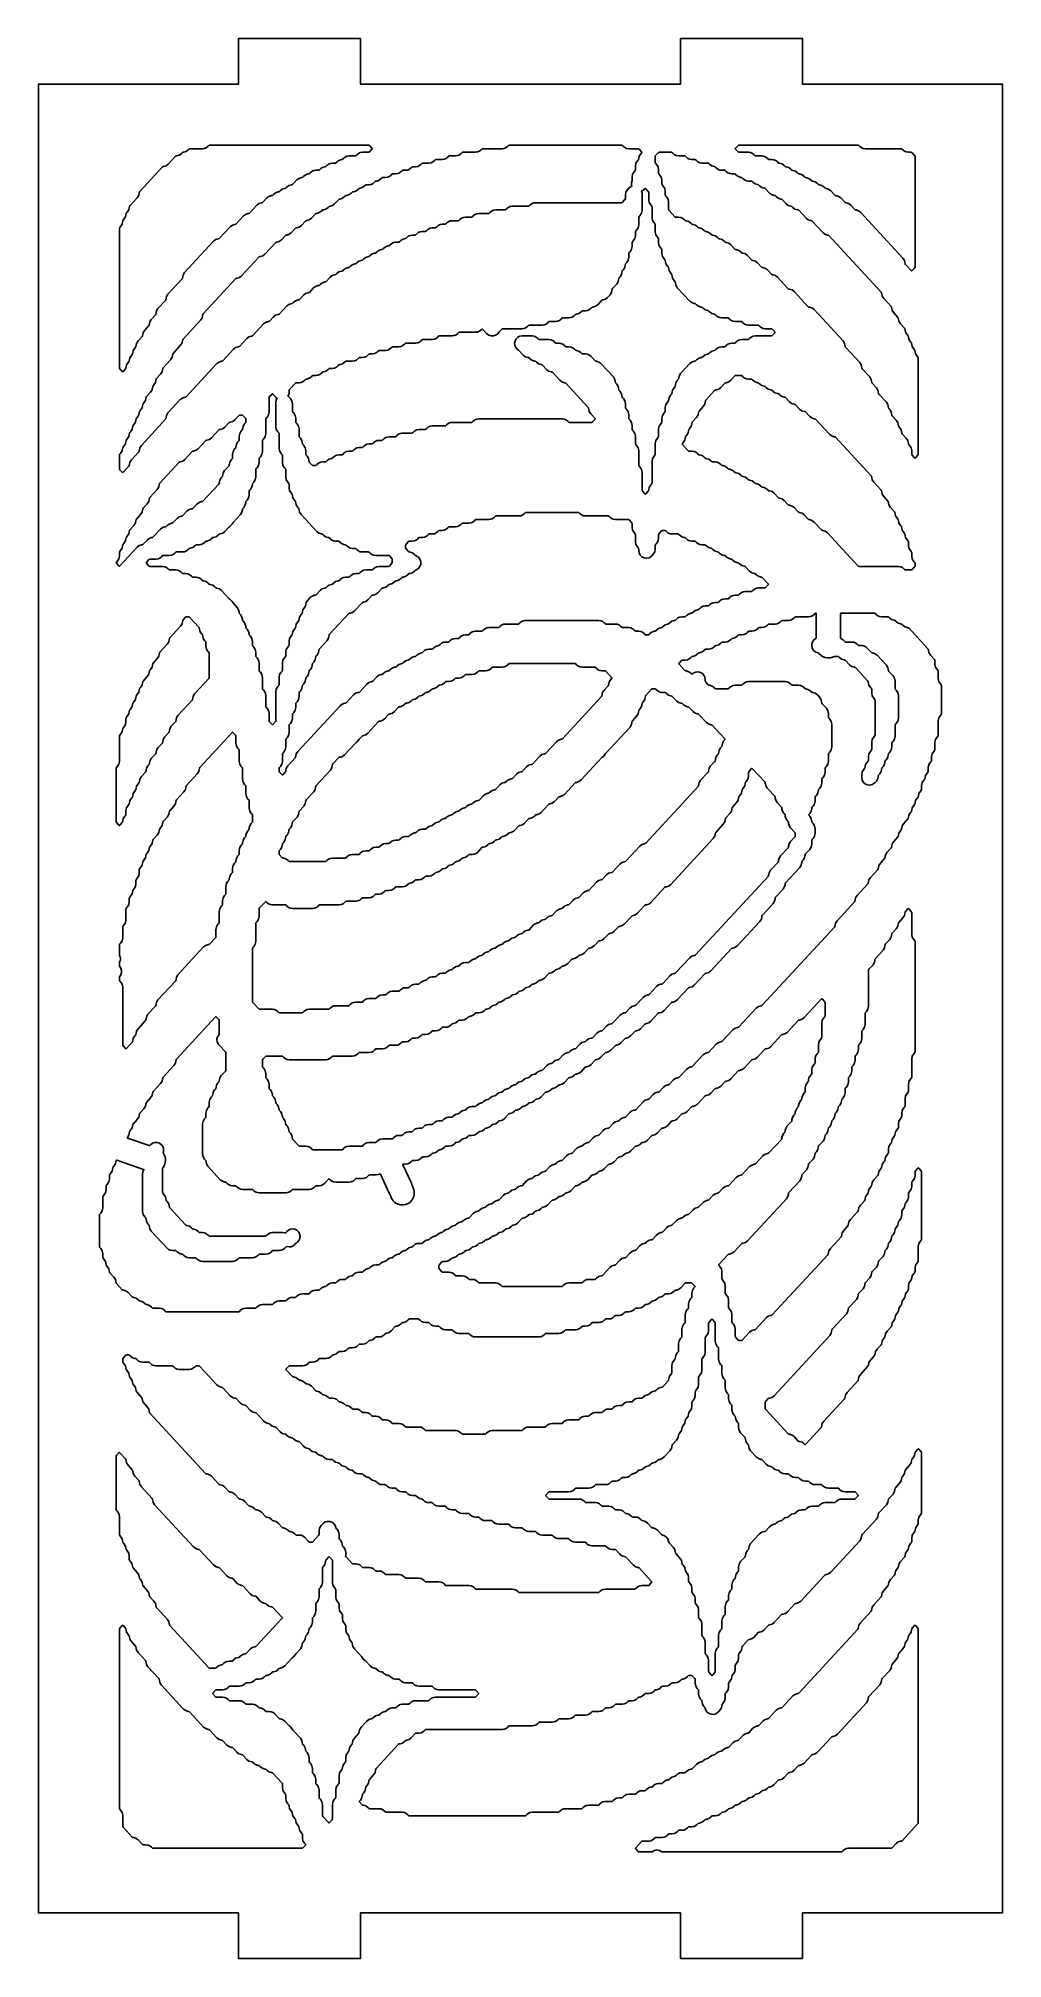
# Model space of a CAD drawing. Header units: millimetres. Extents: x 2 to 65, y 2 to 128.
import ezdxf

# ---------------------------------------------------------------- set-up
doc = ezdxf.new("R2010")
doc.units = ezdxf.units.MM
doc.layers.add('CUT', color=1, linetype='Continuous')

msp = doc.modelspace()

# ---------------------------------------------------------------- linework, layer by layer
at = {"layer": 'CUT'}
for points in [[(44.134, 2), (52.134, 2), (52.134, 5), (65.2679, 5), (65.2679, 125), (52.134, 125), (52.134, 128), (44.134, 128), (44.134, 125), (23.134, 125), (23.134, 128), (15.134, 128), (15.134, 125), (2, 125), (2, 5), (15.134, 5), (15.134, 2), (23.134, 2), (23.134, 5), (44.134, 5)], [(7.5374, 101.1487), (7.5609, 101.1862), (7.6147, 101.2445), (7.7132, 101.4017), (7.7378, 101.532), (7.7389, 101.5317), (7.7558, 101.6213), (7.7794, 101.6588), (7.8332, 101.7171), (7.9317, 101.8742), (7.9562, 102.0045), (7.9574, 102.0043), (7.9743, 102.0938), (7.9978, 102.1314), (8.0516, 102.1896), (8.1501, 102.3468), (8.1747, 102.4771), (8.1758, 102.4769), (8.1927, 102.5664), (8.2163, 102.604), (8.2701, 102.6622), (8.3686, 102.8194), (8.3931, 102.9497), (8.3943, 102.9495), (8.4112, 103.039), (8.4347, 103.0765), (8.4885, 103.1348), (8.587, 103.2919), (8.6116, 103.4222), (8.6127, 103.422), (8.6296, 103.5116), (8.6532, 103.5491), (8.707, 103.6073), (8.8055, 103.7645), (8.8301, 103.8948), (8.8312, 103.8946), (8.8481, 103.9841), (8.8716, 104.0217), (8.9254, 104.0799), (9.0239, 104.2371), (9.0485, 104.3674), (9.0496, 104.3672), (9.0665, 104.4567), (9.0901, 104.4943), (9.3623, 104.7888), (9.4608, 104.946), (9.4854, 105.0763), (9.4865, 105.076), (9.5034, 105.1656), (9.527, 105.2031), (9.5808, 105.2614), (9.6793, 105.4185), (9.7039, 105.5488), (9.705, 105.5486), (9.7219, 105.6381), (9.7454, 105.6757), (10.0177, 105.9702), (10.1162, 106.1274), (10.1408, 106.2577), (10.1419, 106.2575), (10.1588, 106.347), (10.1823, 106.3846), (10.673, 106.9154), (10.7715, 107.0725), (10.7961, 107.2028), (10.7972, 107.2026), (10.8141, 107.2921), (10.8377, 107.3297), (11.3284, 107.8605), (11.4269, 108.0177), (11.4515, 108.148), (11.4526, 108.1478), (11.4695, 108.2373), (11.493, 108.2749), (12.6391, 109.5145), (12.7376, 109.6717), (12.7622, 109.802), (12.7633, 109.8018), (12.7802, 109.8913), (12.8037, 109.9289), (14.9331, 112.2321), (14.9584, 112.2529), (15.0247, 112.2621), (15.1875, 112.3141), (15.3233, 112.4179), (16.4623, 113.6498), (16.4876, 113.6706), (16.5539, 113.6798), (16.7167, 113.7318), (16.8525, 113.8356), (17.5545, 114.595), (17.5798, 114.6158), (17.6461, 114.6249), (17.8089, 114.677), (17.9447, 114.7808), (18.2099, 115.0676), (18.2352, 115.0883), (18.3015, 115.0975), (18.4643, 115.1495), (18.6001, 115.2534), (18.8652, 115.5401), (18.8905, 115.5609), (18.9568, 115.5701), (19.1196, 115.6221), (19.2554, 115.7259), (19.5206, 116.0127), (19.5459, 116.0335), (19.6122, 116.0427), (19.775, 116.0947), (19.9108, 116.1985), (20.1759, 116.4853), (20.2012, 116.5061), (20.2675, 116.5152), (20.4303, 116.5672), (20.5661, 116.6711), (20.6128, 116.7216), (20.6381, 116.7423), (20.7044, 116.7515), (20.8672, 116.8035), (21.003, 116.9074), (21.0497, 116.9579), (21.075, 116.9786), (21.1413, 116.9878), (21.3041, 117.0398), (21.4399, 117.1437), (21.7051, 117.4304), (21.7304, 117.4512), (21.7967, 117.4604), (21.9595, 117.5124), (22.0953, 117.6162), (22.142, 117.6667), (22.1673, 117.6875), (22.2336, 117.6967), (22.3964, 117.7487), (22.5322, 117.8525), (22.5789, 117.903), (22.6042, 117.9238), (22.6705, 117.9329), (22.8333, 117.985), (22.9691, 118.0888), (23.0158, 118.1393), (23.0411, 118.1601), (23.1074, 118.1692), (23.2702, 118.2213), (23.406, 118.3251), (23.4527, 118.3756), (23.478, 118.3964), (23.5104, 118.4008), (23.6942, 118.4008), (23.83, 118.4196), (23.9555, 118.4745), (24.0614, 118.5614), (24.108, 118.6119), (24.1333, 118.6326), (24.1996, 118.6418), (24.3625, 118.6938), (24.4983, 118.7977), (24.5449, 118.8481), (24.5702, 118.8689), (24.6027, 118.8734), (24.7865, 118.8734), (24.9222, 118.8922), (25.0477, 118.9471), (25.1536, 119.034), (25.2003, 119.0844), (25.2256, 119.1052), (25.258, 119.1097), (25.4419, 119.1097), (25.5776, 119.1285), (25.7031, 119.1834), (25.809, 119.2703), (25.8556, 119.3207), (25.8809, 119.3415), (25.9134, 119.346), (26.0972, 119.346), (26.2329, 119.3648), (26.3584, 119.4197), (26.4643, 119.5066), (26.511, 119.557), (26.5363, 119.5778), (26.5687, 119.5823), (26.7526, 119.5823), (26.8883, 119.601), (27.0138, 119.6559), (27.1197, 119.7429), (27.1663, 119.7933), (27.1917, 119.8141), (27.2241, 119.8186), (27.6264, 119.8186), (27.7621, 119.8373), (27.8876, 119.8922), (27.9935, 119.9791), (28.0401, 120.0296), (28.0655, 120.0504), (28.0979, 120.0549), (28.5002, 120.0549), (28.6359, 120.0736), (28.7614, 120.1285), (28.8673, 120.2154), (28.9139, 120.2659), (28.9393, 120.2867), (28.9717, 120.2911), (29.374, 120.2911), (29.5097, 120.3099), (29.6352, 120.3648), (29.7411, 120.4517), (29.7877, 120.5022), (29.8131, 120.5229), (29.8455, 120.5274), (30.6847, 120.5274), (30.8204, 120.5462), (30.9459, 120.6011), (31.0518, 120.688), (31.0984, 120.7384), (31.1238, 120.7592), (31.1562, 120.7637), (32.4323, 120.7637), (32.568, 120.7825), (32.6935, 120.8374), (32.7994, 120.9243), (32.846, 120.9747), (32.8714, 120.9955), (32.9038, 121), (40.2623, 121), (40.2947, 120.9955), (40.3201, 120.9747), (40.3667, 120.9243), (40.4726, 120.8374), (40.5981, 120.7825), (40.7338, 120.7637), (41.3546, 120.7637), (41.387, 120.7592), (41.4123, 120.7384), (41.582, 120.5549), (41.6023, 120.525), (41.6031, 120.5227), (41.5218, 120.4348), (41.4234, 120.2777), (41.3988, 120.1474), (41.3976, 120.1476), (41.3807, 120.0581), (41.3572, 120.0205), (41.3034, 119.9623), (41.2049, 119.8051), (41.1705, 119.6229), (41.1705, 119.3928), (41.1623, 119.3492), (41.1388, 119.3116), (41.0849, 119.2534), (40.9865, 119.0962), (40.9521, 118.914), (40.9521, 118.6839), (40.9275, 118.5535), (40.9234, 118.3929), (40.9497, 118.3071), (40.9286, 118.3027), (40.7898, 118.2219), (40.7368, 118.1616), (40.7336, 118.1646), (40.648, 118.072), (40.5496, 117.9148), (40.5152, 117.7326), (40.5152, 117.5025), (40.5069, 117.4589), (40.4834, 117.4214), (40.3201, 117.2447), (40.2947, 117.2239), (40.2623, 117.2194), (34.6172, 117.2194), (34.4815, 117.2006), (34.356, 117.1457), (34.2501, 117.0588), (34.2035, 117.0084), (34.1781, 116.9876), (34.1457, 116.9831), (33.0881, 116.9831), (32.9524, 116.9644), (32.8269, 116.9095), (32.7209, 116.8225), (32.6743, 116.7721), (32.649, 116.7513), (32.6165, 116.7468), (31.9958, 116.7468), (31.8601, 116.7281), (31.7346, 116.6732), (31.6287, 116.5863), (31.5821, 116.5358), (31.5567, 116.515), (31.5243, 116.5105), (30.9036, 116.5105), (30.7679, 116.4918), (30.6423, 116.4369), (30.5364, 116.35), (30.4898, 116.2995), (30.4645, 116.2787), (30.432, 116.2743), (30.0298, 116.2743), (29.8941, 116.2555), (29.7685, 116.2006), (29.6626, 116.1137), (29.616, 116.0632), (29.5907, 116.0425), (29.5582, 116.038), (29.156, 116.038), (29.0203, 116.0192), (28.8947, 115.9643), (28.7888, 115.8774), (28.7422, 115.827), (28.7169, 115.8062), (28.6844, 115.8017), (28.5006, 115.8017), (28.3649, 115.7829), (28.2394, 115.728), (28.1335, 115.6411), (28.0869, 115.5907), (28.0615, 115.5699), (28.0291, 115.5654), (27.8453, 115.5654), (27.7096, 115.5466), (27.584, 115.4917), (27.4781, 115.4048), (27.4315, 115.3544), (27.4062, 115.3336), (27.3737, 115.3291), (27.1899, 115.3291), (27.0542, 115.3103), (26.9287, 115.2554), (26.8228, 115.1685), (26.7761, 115.1181), (26.7508, 115.0973), (26.7184, 115.0928), (26.5346, 115.0928), (26.3989, 115.0741), (26.2733, 115.0192), (26.1674, 114.9323), (26.1208, 114.8818), (26.0955, 114.861), (26.0292, 114.8519), (25.8664, 114.7998), (25.7306, 114.696), (25.6839, 114.6455), (25.6586, 114.6247), (25.6261, 114.6203), (25.4423, 114.6203), (25.3066, 114.6015), (25.1811, 114.5466), (25.0752, 114.4597), (25.0285, 114.4092), (25.0032, 114.3885), (24.937, 114.3793), (24.7741, 114.3273), (24.6383, 114.2234), (24.5916, 114.1729), (24.5663, 114.1522), (24.5001, 114.143), (24.3372, 114.091), (24.2014, 113.9871), (24.1547, 113.9367), (24.1294, 113.9159), (24.0632, 113.9067), (23.9003, 113.8547), (23.7645, 113.7509), (23.7178, 113.7004), (23.6925, 113.6796), (23.6262, 113.6704), (23.4634, 113.6184), (23.3276, 113.5146), (23.2809, 113.4641), (23.2556, 113.4433), (23.1893, 113.4341), (23.0265, 113.3821), (22.8907, 113.2783), (22.844, 113.2278), (22.8187, 113.207), (22.7524, 113.1979), (22.5896, 113.1458), (22.4538, 113.042), (22.4071, 112.9915), (22.3818, 112.9707), (22.3155, 112.9616), (22.1527, 112.9095), (22.0169, 112.8057), (21.9702, 112.7552), (21.9449, 112.7344), (21.8786, 112.7253), (21.7158, 112.6733), (21.58, 112.5694), (21.5333, 112.5189), (21.508, 112.4982), (21.4417, 112.489), (21.2789, 112.437), (21.1431, 112.3331), (20.878, 112.0464), (20.8527, 112.0256), (20.7864, 112.0164), (20.6236, 111.9644), (20.4878, 111.8606), (20.4411, 111.8101), (20.4158, 111.7893), (20.3495, 111.7801), (20.1867, 111.7281), (20.0509, 111.6243), (19.7857, 111.3375), (19.7604, 111.3167), (19.6941, 111.3076), (19.5313, 111.2555), (19.3955, 111.1517), (19.1304, 110.8649), (19.1051, 110.8442), (19.0388, 110.835), (18.876, 110.783), (18.7402, 110.6791), (18.6935, 110.6286), (18.6682, 110.6079), (18.6019, 110.5987), (18.4391, 110.5467), (18.3033, 110.4428), (17.8197, 109.9198), (17.7944, 109.899), (17.7281, 109.8898), (17.5652, 109.8378), (17.4295, 109.734), (17.1643, 109.4472), (17.139, 109.4264), (17.0727, 109.4173), (16.9099, 109.3652), (16.7741, 109.2614), (16.0721, 108.5021), (16.0468, 108.4813), (15.9805, 108.4721), (15.8176, 108.4201), (15.6818, 108.3163), (15.1983, 107.7932), (15.173, 107.7724), (15.1067, 107.7633), (14.9438, 107.7112), (14.808, 107.6074), (14.106, 106.8481), (14.0807, 106.8273), (14.0144, 106.8181), (13.8516, 106.7661), (13.7158, 106.6622), (11.7031, 104.4852), (11.6777, 104.4644), (11.6115, 104.4552), (11.4486, 104.4032), (11.3128, 104.2994), (10.5019, 103.4222), (10.4034, 103.265), (10.3788, 103.1347), (10.3777, 103.1349), (10.3608, 103.0454), (10.3373, 103.0078), (8.7543, 101.2956), (8.6558, 101.1384), (8.6312, 101.0081), (8.6301, 101.0083), (8.6132, 100.9188), (8.5897, 100.8813), (8.0989, 100.3505), (8.0005, 100.1933), (7.9759, 100.063), (7.9747, 100.0632), (7.9578, 99.9737), (7.9343, 99.9361), (7.5572, 99.5282), (7.5292, 99.5065), (7.5011, 99.5282), (7.3425, 99.6998), (7.3189, 99.7374), (7.3107, 99.781), (7.3107, 100.6326), (7.3189, 100.6761), (7.3425, 100.7137), (7.3963, 100.7719), (7.4948, 100.9291), (7.5193, 101.0594), (7.5205, 101.0592)], [(7.5374, 116.0348), (7.5609, 116.0723), (7.6147, 116.1306), (7.7132, 116.2877), (7.7378, 116.418), (7.7389, 116.4178), (7.7558, 116.5073), (7.7794, 116.5449), (7.8332, 116.6031), (7.9317, 116.7603), (7.9562, 116.8906), (7.9574, 116.8904), (7.9743, 116.9799), (7.9978, 117.0175), (8.4885, 117.5483), (8.587, 117.7054), (8.6116, 117.8357), (8.6127, 117.8355), (8.6296, 117.9251), (8.6532, 117.9626), (10.1272, 119.557), (10.1525, 119.5778), (10.2188, 119.587), (10.3816, 119.639), (10.5174, 119.7428), (11.001, 120.2659), (11.0263, 120.2867), (11.0926, 120.2958), (11.2554, 120.3478), (11.3912, 120.4517), (11.4379, 120.5022), (11.4632, 120.5229), (11.5295, 120.5321), (11.6923, 120.5841), (11.8281, 120.688), (11.8748, 120.7384), (11.9001, 120.7592), (11.9326, 120.7637), (12.7717, 120.7637), (12.9074, 120.7825), (13.033, 120.8374), (13.1389, 120.9243), (13.1855, 120.9747), (13.2108, 120.9955), (13.2433, 121), (23.6601, 121), (23.6925, 120.9955), (23.7178, 120.9747), (23.8876, 120.7912), (23.9062, 120.7637), (23.8876, 120.7363), (23.7178, 120.5527), (23.6925, 120.5319), (23.6601, 120.5274), (23.2578, 120.5274), (23.1221, 120.5087), (22.9966, 120.4538), (22.8907, 120.3669), (22.844, 120.3164), (22.8187, 120.2956), (22.7863, 120.2911), (22.384, 120.2911), (22.2483, 120.2724), (22.1228, 120.2175), (22.0169, 120.1306), (21.9702, 120.0801), (21.9449, 120.0593), (21.8786, 120.0502), (21.7158, 119.9982), (21.58, 119.8943), (21.5333, 119.8438), (21.508, 119.8231), (21.4756, 119.8186), (21.2918, 119.8186), (21.1561, 119.7998), (21.0305, 119.7449), (20.9246, 119.658), (20.878, 119.6075), (20.8527, 119.5868), (20.7864, 119.5776), (20.6236, 119.5256), (20.4878, 119.4217), (20.4411, 119.3713), (20.4158, 119.3505), (20.3833, 119.346), (20.1995, 119.346), (20.0638, 119.3272), (19.9383, 119.2723), (19.8324, 119.1854), (19.7857, 119.135), (19.7604, 119.1142), (19.6941, 119.105), (19.5313, 119.053), (19.3955, 118.9492), (19.3488, 118.8987), (19.3235, 118.8779), (19.2572, 118.8687), (19.0944, 118.8167), (18.9586, 118.7129), (18.6935, 118.4261), (18.6682, 118.4053), (18.6019, 118.3962), (18.4391, 118.3441), (18.3033, 118.2403), (18.2566, 118.1898), (18.2313, 118.169), (18.165, 118.1599), (18.0021, 118.1079), (17.8664, 118.004), (17.8197, 117.9535), (17.7944, 117.9328), (17.7281, 117.9236), (17.5652, 117.8716), (17.4295, 117.7677), (17.3828, 117.7173), (17.3575, 117.6965), (17.2912, 117.6873), (17.1283, 117.6353), (16.9926, 117.5314), (16.7274, 117.2447), (16.7021, 117.2239), (16.6358, 117.2147), (16.473, 117.1627), (16.3372, 117.0589), (15.8536, 116.5358), (15.8283, 116.515), (15.762, 116.5059), (15.5992, 116.4538), (15.4634, 116.35), (14.9798, 115.827), (14.9545, 115.8062), (14.8882, 115.797), (14.7254, 115.745), (14.5896, 115.6411), (13.8876, 114.8818), (13.8623, 114.861), (13.796, 114.8519), (13.6331, 114.7998), (13.4973, 114.696), (11.5941, 112.6374), (11.4957, 112.4802), (11.4711, 112.3499), (11.4699, 112.3501), (11.453, 112.2606), (11.4295, 112.223), (10.5019, 111.2197), (10.4034, 111.0625), (10.3788, 110.9322), (10.3777, 110.9324), (10.3608, 110.8429), (10.3373, 110.8053), (9.8465, 110.2745), (9.7481, 110.1173), (9.7235, 109.987), (9.7223, 109.9872), (9.7054, 109.8977), (9.6819, 109.8602), (9.4096, 109.5657), (9.3112, 109.4085), (9.2866, 109.2782), (9.2854, 109.2784), (9.2685, 109.1889), (9.245, 109.1513), (8.9727, 108.8568), (8.8743, 108.6996), (8.8497, 108.5693), (8.8485, 108.5695), (8.8316, 108.48), (8.8081, 108.4424), (8.5358, 108.1479), (8.4374, 107.9908), (8.4128, 107.8605), (8.4116, 107.8607), (8.3947, 107.7712), (8.3712, 107.7336), (8.3174, 107.6754), (8.2189, 107.5182), (8.1943, 107.3879), (8.1932, 107.3881), (8.1763, 107.2986), (8.1528, 107.261), (8.0989, 107.2028), (8.0005, 107.0456), (7.9759, 106.9153), (7.9747, 106.9155), (7.9578, 106.826), (7.9343, 106.7884), (7.8805, 106.7302), (7.782, 106.573), (7.7574, 106.4427), (7.7563, 106.4429), (7.7394, 106.3534), (7.7159, 106.3159), (7.5572, 106.1443), (7.5292, 106.1225), (7.5011, 106.1443), (7.3425, 106.3159), (7.3189, 106.3534), (7.3107, 106.397), (7.3107, 115.5186), (7.3189, 115.5622), (7.3425, 115.5997), (7.3963, 115.658), (7.4948, 115.8152), (7.5193, 115.9455), (7.5205, 115.9452)], [(47.9191, 120.9747), (47.9444, 120.9955), (47.9769, 121), (55.7723, 121), (55.8047, 120.9955), (55.8301, 120.9747), (55.8767, 120.9243), (55.9826, 120.8374), (56.1081, 120.7825), (56.2438, 120.7637), (58.6121, 120.7637), (58.6446, 120.7592), (58.6699, 120.7384), (58.7165, 120.688), (58.8224, 120.6011), (58.948, 120.5462), (59.0837, 120.5274), (59.2675, 120.5274), (59.2999, 120.5229), (59.3253, 120.5022), (59.4886, 120.3255), (59.5121, 120.2879), (59.5203, 120.2444), (59.5203, 113.013), (59.5121, 112.9695), (59.4886, 112.9319), (59.3299, 112.7603), (59.3019, 112.7385), (59.2738, 112.7603), (58.8967, 113.1682), (58.8732, 113.2057), (58.8563, 113.2953), (58.8552, 113.2951), (58.8306, 113.4254), (58.7321, 113.5825), (55.9551, 116.5863), (55.8193, 116.6901), (55.6565, 116.7422), (55.5902, 116.7513), (55.5649, 116.7721), (55.2998, 117.0589), (55.164, 117.1627), (55.0011, 117.2147), (54.9349, 117.2239), (54.9095, 117.2447), (54.6444, 117.5314), (54.5086, 117.6353), (54.3458, 117.6873), (54.2795, 117.6965), (54.2542, 117.7173), (53.9891, 118.004), (53.8533, 118.1079), (53.6904, 118.1599), (53.6241, 118.169), (53.5988, 118.1898), (53.5522, 118.2403), (53.4164, 118.3441), (53.2535, 118.3962), (53.1872, 118.4053), (53.1619, 118.4261), (53.1153, 118.4766), (52.9795, 118.5804), (52.8166, 118.6325), (52.7503, 118.6416), (52.725, 118.6624), (52.6784, 118.7129), (52.5426, 118.8167), (52.3797, 118.8687), (52.3134, 118.8779), (52.2881, 118.8987), (52.2415, 118.9492), (52.1057, 119.053), (51.9428, 119.105), (51.8765, 119.1142), (51.8512, 119.135), (51.8046, 119.1855), (51.6688, 119.2893), (51.5059, 119.3413), (51.4396, 119.3505), (51.4143, 119.3713), (51.3677, 119.4217), (51.2319, 119.5256), (51.069, 119.5776), (51.0027, 119.5868), (50.9774, 119.6075), (50.9308, 119.658), (50.795, 119.7619), (50.6321, 119.8139), (50.5658, 119.8231), (50.5405, 119.8438), (50.4939, 119.8943), (50.388, 119.9812), (50.2625, 120.0361), (50.1267, 120.0549), (49.9429, 120.0549), (49.9105, 120.0593), (49.8852, 120.0801), (49.8385, 120.1306), (49.7326, 120.2175), (49.6071, 120.2724), (49.4714, 120.2911), (49.0691, 120.2911), (49.0367, 120.2956), (49.0114, 120.3164), (48.9647, 120.3669), (48.8588, 120.4538), (48.7333, 120.5087), (48.5976, 120.5274), (47.9769, 120.5274), (47.9444, 120.5319), (47.9191, 120.5527), (47.7494, 120.7363), (47.7307, 120.7637), (47.7494, 120.7912)], [(42.4812, 120.2911), (42.6763, 120.5022), (42.7016, 120.5229), (42.7341, 120.5274), (43.5391, 120.5274), (43.5715, 120.5229), (43.5968, 120.5022), (43.6435, 120.4517), (43.7494, 120.3648), (43.8749, 120.3099), (44.0106, 120.2911), (44.4129, 120.2911), (44.4453, 120.2867), (44.4706, 120.2659), (44.5173, 120.2154), (44.6232, 120.1285), (44.7487, 120.0736), (44.8844, 120.0549), (45.0682, 120.0549), (45.1007, 120.0504), (45.126, 120.0296), (45.1726, 119.9791), (45.2785, 119.8922), (45.404, 119.8373), (45.5398, 119.8186), (45.942, 119.8186), (45.9745, 119.8141), (45.9998, 119.7933), (46.0465, 119.7428), (46.1823, 119.639), (46.3451, 119.587), (46.4114, 119.5778), (46.4367, 119.557), (46.4833, 119.5066), (46.5892, 119.4197), (46.7147, 119.3648), (46.8505, 119.346), (47.0343, 119.346), (47.0667, 119.3415), (47.092, 119.3207), (47.1387, 119.2703), (47.2446, 119.1834), (47.3701, 119.1285), (47.5058, 119.1097), (47.6896, 119.1097), (47.7221, 119.1052), (47.7474, 119.0844), (47.7941, 119.034), (47.9299, 118.9301), (48.0927, 118.8781), (48.159, 118.8689), (48.1843, 118.8481), (48.2309, 118.7977), (48.3368, 118.7108), (48.4624, 118.6559), (48.5981, 118.6371), (48.7819, 118.6371), (48.8143, 118.6326), (48.8396, 118.6119), (48.8863, 118.5614), (49.0221, 118.4575), (49.1849, 118.4055), (49.2512, 118.3964), (49.2765, 118.3756), (49.3232, 118.3251), (49.459, 118.2213), (49.6218, 118.1692), (49.6881, 118.1601), (49.7134, 118.1393), (49.9786, 117.8525), (50.1144, 117.7487), (50.2772, 117.6967), (50.3435, 117.6875), (50.3688, 117.6667), (50.4155, 117.6162), (50.5513, 117.5124), (50.7141, 117.4604), (50.7804, 117.4512), (50.8057, 117.4304), (51.0708, 117.1437), (51.2066, 117.0398), (51.3694, 116.9878), (51.4357, 116.9786), (51.461, 116.9579), (51.5077, 116.9074), (51.6435, 116.8035), (51.8064, 116.7515), (51.8726, 116.7423), (51.8979, 116.7216), (52.3815, 116.1985), (52.5173, 116.0947), (52.6802, 116.0427), (52.7464, 116.0335), (52.7717, 116.0127), (53.4738, 115.2534), (53.6096, 115.1495), (53.7724, 115.0975), (53.8387, 115.0883), (53.864, 115.0676), (57.3041, 111.3466), (57.3276, 111.309), (57.3445, 111.2195), (57.3456, 111.2197), (57.3702, 111.0894), (57.4687, 110.9322), (57.9594, 110.4014), (57.983, 110.3639), (57.9999, 110.2744), (58.001, 110.2746), (58.0256, 110.1443), (58.1241, 109.9871), (58.3963, 109.6926), (58.4199, 109.655), (58.4368, 109.5655), (58.4379, 109.5657), (58.4625, 109.4354), (58.561, 109.2782), (58.8332, 108.9837), (58.8568, 108.9461), (58.8737, 108.8566), (58.8748, 108.8568), (58.8994, 108.7265), (58.9979, 108.5694), (59.0517, 108.5111), (59.0752, 108.4736), (59.0921, 108.3841), (59.0933, 108.3843), (59.1178, 108.254), (59.2163, 108.0968), (59.2701, 108.0386), (59.2937, 108.001), (59.3106, 107.9115), (59.3117, 107.9117), (59.3363, 107.7814), (59.4348, 107.6242), (59.4886, 107.566), (59.5121, 107.5284), (59.529, 107.4389), (59.5302, 107.4391), (59.5547, 107.3088), (59.6532, 107.1516), (59.707, 107.0934), (59.7306, 107.0559), (59.7388, 107.0123), (59.7388, 100.7261), (59.7306, 100.6825), (59.707, 100.645), (59.5484, 100.4734), (59.5203, 100.4516), (59.4923, 100.4734), (59.3336, 100.645), (59.3101, 100.6825), (59.3019, 100.7261), (59.3019, 100.9562), (59.2675, 101.1384), (59.169, 101.2956), (59.1152, 101.3538), (59.0917, 101.3914), (59.0748, 101.4809), (59.0736, 101.4807), (59.049, 101.611), (58.9506, 101.7682), (58.6783, 102.0627), (58.6548, 102.1003), (58.6379, 102.1898), (58.6367, 102.1896), (58.6121, 102.3199), (58.5137, 102.477), (58.4598, 102.5353), (58.4363, 102.5728), (58.4194, 102.6624), (58.4183, 102.6621), (58.3937, 102.7924), (58.2952, 102.9496), (58.0229, 103.2441), (57.9994, 103.2817), (57.9825, 103.3712), (57.9814, 103.371), (57.9568, 103.5013), (57.8583, 103.6585), (57.8045, 103.7167), (57.781, 103.7543), (57.7641, 103.8438), (57.7629, 103.8436), (57.7383, 103.9739), (57.6399, 104.1311), (57.1491, 104.6619), (57.1256, 104.6994), (57.1087, 104.7889), (57.1076, 104.7887), (57.083, 104.919), (56.9845, 105.0762), (56.7122, 105.3707), (56.6887, 105.4083), (56.6718, 105.4978), (56.6707, 105.4976), (56.6461, 105.6279), (56.5476, 105.7851), (56.0569, 106.3159), (56.0334, 106.3534), (56.0165, 106.4429), (56.0153, 106.4427), (55.9907, 106.573), (55.8923, 106.7302), (54.9646, 107.7336), (54.9411, 107.7712), (54.9242, 107.8607), (54.9231, 107.8605), (54.8985, 107.9908), (54.8, 108.1479), (52.8968, 110.2066), (52.761, 110.3104), (52.5982, 110.3624), (52.5319, 110.3716), (52.5066, 110.3924), (51.5861, 111.388), (51.4503, 111.4918), (51.2875, 111.5438), (51.2212, 111.553), (51.1959, 111.5738), (50.4938, 112.3331), (50.3581, 112.437), (50.1952, 112.489), (50.1289, 112.4982), (50.1036, 112.5189), (49.8385, 112.8057), (49.7027, 112.9095), (49.5399, 112.9616), (49.4736, 112.9707), (49.4483, 112.9915), (49.1831, 113.2783), (49.0473, 113.3821), (48.8845, 113.4341), (48.8182, 113.4433), (48.7929, 113.4641), (48.5278, 113.7509), (48.392, 113.8547), (48.2292, 113.9067), (48.1629, 113.9159), (48.1376, 113.9367), (48.0909, 113.9871), (47.9551, 114.091), (47.7923, 114.143), (47.726, 114.1522), (47.7007, 114.1729), (47.4355, 114.4597), (47.2997, 114.5636), (47.1369, 114.6156), (47.0706, 114.6247), (47.0453, 114.6455), (46.9986, 114.696), (46.8628, 114.7998), (46.7, 114.8519), (46.6337, 114.861), (46.6084, 114.8818), (46.5617, 114.9323), (46.4259, 115.0361), (46.2631, 115.0881), (46.1968, 115.0973), (46.1715, 115.1181), (46.1248, 115.1686), (45.989, 115.2724), (45.8262, 115.3244), (45.7599, 115.3336), (45.7346, 115.3544), (45.6879, 115.4049), (45.5521, 115.5087), (45.3893, 115.5607), (45.323, 115.5699), (45.2977, 115.5907), (45.251, 115.6411), (45.1152, 115.745), (44.9524, 115.797), (44.8861, 115.8062), (44.8608, 115.827), (44.8141, 115.8774), (44.6783, 115.9813), (44.5155, 116.0333), (44.4492, 116.0425), (44.4239, 116.0632), (44.3773, 116.1137), (44.2714, 116.2006), (44.1458, 116.2555), (44.0101, 116.2743), (43.8263, 116.2743), (43.7939, 116.2787), (43.7686, 116.2995), (43.3868, 116.7125), (43.3632, 116.7501), (43.355, 116.7936), (43.355, 117.26), (43.3206, 117.4422), (43.2222, 117.5994), (43.1683, 117.6576), (43.1448, 117.6952), (43.1366, 117.7388), (43.1366, 117.9688), (43.1022, 118.1511), (43.0037, 118.3083), (42.9499, 118.3665), (42.9263, 118.4041), (42.9181, 118.4476), (42.9181, 118.6777), (42.8837, 118.86), (42.7853, 119.0171), (42.7314, 119.0754), (42.7079, 119.1129), (42.6997, 119.1565), (42.6997, 119.3866), (42.6653, 119.5688), (42.5668, 119.726), (42.513, 119.7842), (42.4894, 119.8218), (42.4812, 119.8653), (42.4812, 120.1978), (42.4681, 120.2796), (42.4796, 120.2926)], [(41.7859, 118.1213), (41.7978, 118.1342), (41.8259, 118.156), (41.8539, 118.1342), (42.0126, 117.9626), (42.0361, 117.9251), (42.0443, 117.8815), (42.0443, 117.4151), (42.0787, 117.2329), (42.1772, 117.0757), (42.231, 117.0175), (42.2545, 116.9799), (42.2628, 116.9363), (42.2628, 116.2337), (42.2972, 116.0514), (42.3956, 115.8943), (42.4495, 115.836), (42.473, 115.7985), (42.4812, 115.7549), (42.4812, 115.2885), (42.5156, 115.1063), (42.6141, 114.9491), (42.6679, 114.8909), (42.6914, 114.8533), (42.6997, 114.8098), (42.6997, 114.5797), (42.7341, 114.3974), (42.8325, 114.2403), (42.8864, 114.182), (42.9099, 114.1445), (42.9181, 114.1009), (42.9181, 113.8708), (42.9525, 113.6886), (43.051, 113.5314), (43.1048, 113.4732), (43.1283, 113.4356), (43.1452, 113.3461), (43.1464, 113.3463), (43.171, 113.216), (43.2694, 113.0588), (43.3233, 113.0006), (43.3468, 112.963), (43.3637, 112.8735), (43.3648, 112.8737), (43.3894, 112.7434), (43.4879, 112.5862), (43.5417, 112.528), (43.5652, 112.4905), (43.5821, 112.4009), (43.5833, 112.4011), (43.6079, 112.2708), (43.7063, 112.1137), (43.7602, 112.0554), (43.7837, 112.0179), (43.8006, 111.9284), (43.8017, 111.9286), (43.8263, 111.7983), (43.9248, 111.6411), (44.7358, 110.7639), (44.8715, 110.6601), (45.0344, 110.6081), (45.1007, 110.5989), (45.126, 110.5781), (45.1727, 110.5276), (45.3084, 110.4238), (45.4713, 110.3718), (45.5376, 110.3626), (45.5629, 110.3418), (45.6096, 110.2913), (45.7453, 110.1875), (45.9082, 110.1355), (45.9745, 110.1263), (45.9998, 110.1055), (46.0465, 110.0551), (46.1823, 109.9512), (46.3451, 109.8992), (46.4114, 109.89), (46.4367, 109.8692), (46.4833, 109.8188), (46.5892, 109.7319), (46.7147, 109.677), (46.8505, 109.6582), (47.2527, 109.6582), (47.2852, 109.6537), (47.3105, 109.633), (47.3571, 109.5825), (47.463, 109.4956), (47.5885, 109.4407), (47.7243, 109.4219), (48.1265, 109.4219), (48.159, 109.4175), (48.1843, 109.3967), (48.2309, 109.3462), (48.3368, 109.2593), (48.4624, 109.2044), (48.5981, 109.1857), (49.2188, 109.1857), (49.2512, 109.1812), (49.2765, 109.1604), (49.3232, 109.1099), (49.4291, 109.023), (49.5546, 108.9681), (49.6903, 108.9494), (50.0926, 108.9494), (50.125, 108.9449), (50.1503, 108.9241), (50.3201, 108.7405), (50.3387, 108.7131), (50.3201, 108.6856), (50.1503, 108.5021), (50.125, 108.4813), (50.0926, 108.4768), (49.035, 108.4768), (48.8993, 108.458), (48.7737, 108.4031), (48.6678, 108.3162), (48.6212, 108.2658), (48.5959, 108.245), (48.5634, 108.2405), (48.1612, 108.2405), (48.0255, 108.2217), (47.8999, 108.1668), (47.794, 108.0799), (47.7474, 108.0295), (47.7221, 108.0087), (47.6896, 108.0042), (47.5058, 108.0042), (47.3701, 107.9855), (47.2446, 107.9306), (47.1387, 107.8436), (47.092, 107.7932), (47.0667, 107.7724), (47.0343, 107.7679), (46.8505, 107.7679), (46.7147, 107.7492), (46.5892, 107.6943), (46.4833, 107.6074), (46.4367, 107.5569), (46.4114, 107.5361), (46.3451, 107.527), (46.1823, 107.4749), (46.0465, 107.3711), (45.9998, 107.3206), (45.9745, 107.2998), (45.9082, 107.2907), (45.7453, 107.2387), (45.6096, 107.1348), (45.5629, 107.0843), (45.5376, 107.0636), (45.4713, 107.0544), (45.3084, 107.0024), (45.1727, 106.8985), (45.126, 106.8481), (45.1007, 106.8273), (45.0344, 106.8181), (44.8715, 106.7661), (44.7358, 106.6622), (44.1432, 106.0213), (44.0448, 105.8642), (44.0202, 105.7339), (44.019, 105.7341), (44.0021, 105.6446), (43.9786, 105.607), (43.9248, 105.5488), (43.8263, 105.3916), (43.8017, 105.2613), (43.8006, 105.2615), (43.7837, 105.172), (43.7602, 105.1344), (43.7063, 105.0762), (43.6079, 104.919), (43.5833, 104.7887), (43.5821, 104.7889), (43.5652, 104.6994), (43.5417, 104.6619), (43.4879, 104.6036), (43.3894, 104.4465), (43.3648, 104.3161), (43.3637, 104.3164), (43.3468, 104.2268), (43.3233, 104.1893), (43.2694, 104.1311), (43.171, 103.9739), (43.1366, 103.7916), (43.1366, 103.5615), (43.1283, 103.518), (43.1048, 103.4804), (43.051, 103.4222), (42.9525, 103.265), (42.9181, 103.0828), (42.9181, 102.8527), (42.9099, 102.8091), (42.8864, 102.7716), (42.8325, 102.7133), (42.7341, 102.5562), (42.6997, 102.3739), (42.6997, 101.9075), (42.6914, 101.864), (42.6679, 101.8264), (42.6141, 101.7682), (42.5156, 101.611), (42.4812, 101.4288), (42.4812, 100.7261), (42.473, 100.6825), (42.4495, 100.645), (42.3956, 100.5867), (42.2972, 100.4296), (42.2628, 100.2473), (42.2628, 98.8358), (42.2545, 98.7922), (42.231, 98.7547), (42.1772, 98.6965), (42.0787, 98.5393), (42.0541, 98.409), (42.053, 98.4092), (42.0361, 98.3197), (42.0126, 98.2821), (41.8539, 98.1105), (41.8259, 98.0888), (41.7978, 98.1105), (41.6392, 98.2821), (41.6156, 98.3197), (41.6074, 98.3632), (41.6074, 99.5385), (41.573, 99.7207), (41.4746, 99.8779), (41.4207, 99.9361), (41.3972, 99.9737), (41.389, 100.0172), (41.389, 100.9562), (41.3546, 101.1384), (41.2561, 101.2956), (41.2023, 101.3538), (41.1787, 101.3914), (41.1705, 101.435), (41.1705, 101.9013), (41.1361, 102.0836), (41.0377, 102.2408), (40.9838, 102.299), (40.9603, 102.3366), (40.9521, 102.3801), (40.9521, 102.6102), (40.9177, 102.7924), (40.8192, 102.9496), (40.7654, 103.0078), (40.7418, 103.0454), (40.7336, 103.089), (40.7336, 103.3191), (40.6992, 103.5013), (40.6008, 103.6585), (40.5469, 103.7167), (40.5234, 103.7543), (40.5152, 103.7978), (40.5152, 104.0279), (40.4808, 104.2102), (40.3823, 104.3673), (40.3285, 104.4256), (40.3049, 104.4631), (40.288, 104.5526), (40.2869, 104.5524), (40.2623, 104.6827), (40.1639, 104.8399), (40.11, 104.8981), (40.0865, 104.9357), (40.0696, 105.0252), (40.0685, 105.025), (40.0439, 105.1553), (39.9454, 105.3125), (39.8916, 105.3707), (39.868, 105.4083), (39.8511, 105.4978), (39.85, 105.4976), (39.8254, 105.6279), (39.7269, 105.7851), (38.916, 106.6622), (38.7802, 106.7661), (38.6173, 106.8181), (38.5511, 106.8273), (38.5257, 106.8481), (38.2607, 107.1348), (38.1548, 107.2217), (38.0292, 107.2766), (37.8935, 107.2954), (37.7097, 107.2954), (37.6773, 107.2998), (37.6519, 107.3206), (37.6053, 107.3711), (37.4695, 107.4749), (37.3066, 107.527), (37.2404, 107.5361), (37.215, 107.5569), (37.1684, 107.6074), (37.0625, 107.6943), (36.937, 107.7492), (36.8013, 107.7679), (36.6175, 107.7679), (36.585, 107.7724), (36.5597, 107.7932), (36.5131, 107.8436), (36.4072, 107.9306), (36.2816, 107.9855), (36.1459, 108.0042), (35.9621, 108.0042), (35.9297, 108.0087), (35.9043, 108.0295), (35.8577, 108.0799), (35.7518, 108.1668), (35.6263, 108.2217), (35.4906, 108.2405), (34.8699, 108.2405), (34.8374, 108.245), (34.8121, 108.2658), (34.7655, 108.3162), (34.6595, 108.4031), (34.534, 108.458), (34.3983, 108.4768), (33.743, 108.4768), (33.5936, 108.454), (33.458, 108.3876), (33.3483, 108.2838), (33.2746, 108.1519), (33.2437, 108.004), (33.2583, 107.8537), (33.3172, 107.7146), (33.4149, 107.5994), (33.5012, 107.5449), (33.5481, 107.5064), (33.8132, 107.2196), (33.949, 107.1158), (34.1119, 107.0637), (34.1781, 107.0546), (34.2035, 107.0338), (34.2501, 106.9833), (34.3859, 106.8795), (34.5488, 106.8275), (34.615, 106.8183), (34.6404, 106.7975), (34.687, 106.747), (34.8228, 106.6432), (34.9857, 106.5912), (35.0519, 106.582), (35.0773, 106.5612), (35.3424, 106.2745), (35.4782, 106.1706), (35.641, 106.1186), (35.7073, 106.1094), (35.7326, 106.0887), (36.2162, 105.5656), (36.352, 105.4618), (36.5148, 105.4097), (36.5811, 105.4006), (36.6064, 105.3798), (38.0805, 103.7854), (38.104, 103.7478), (38.1209, 103.6583), (38.122, 103.6585), (38.1466, 103.5282), (38.2451, 103.3711), (38.5237, 103.0696), (38.5424, 103.0422), (38.5237, 103.0147), (38.354, 102.8312), (38.3287, 102.8104), (38.2962, 102.8059), (36.8359, 102.8059), (36.8035, 102.8104), (36.7781, 102.8312), (36.7315, 102.8816), (36.6256, 102.9685), (36.5001, 103.0234), (36.3644, 103.0422), (30.9036, 103.0422), (30.7679, 103.0234), (30.6423, 102.9685), (30.5364, 102.8816), (30.4898, 102.8312), (30.4645, 102.8104), (30.432, 102.8059), (29.156, 102.8059), (29.0203, 102.7871), (28.8947, 102.7322), (28.7888, 102.6453), (28.7422, 102.5949), (28.7169, 102.5741), (28.6844, 102.5696), (27.8453, 102.5696), (27.7096, 102.5509), (27.584, 102.496), (27.4781, 102.409), (27.4315, 102.3586), (27.4062, 102.3378), (27.3737, 102.3333), (26.9715, 102.3333), (26.8358, 102.3146), (26.7102, 102.2597), (26.6043, 102.1728), (26.5577, 102.1223), (26.5324, 102.1015), (26.4999, 102.097), (25.8792, 102.097), (25.7435, 102.0783), (25.618, 102.0234), (25.5121, 101.9365), (25.4654, 101.886), (25.4401, 101.8652), (25.4077, 101.8608), (25.0054, 101.8608), (24.8697, 101.842), (24.7442, 101.7871), (24.6383, 101.7002), (24.5916, 101.6497), (24.5663, 101.629), (24.5339, 101.6245), (24.3501, 101.6245), (24.2144, 101.6057), (24.0888, 101.5508), (23.9829, 101.4639), (23.9363, 101.4135), (23.911, 101.3927), (23.8785, 101.3882), (23.6947, 101.3882), (23.559, 101.3694), (23.4335, 101.3145), (23.3276, 101.2276), (23.2809, 101.1772), (23.2556, 101.1564), (23.2232, 101.1519), (23.0394, 101.1519), (22.9037, 101.1331), (22.7781, 101.0782), (22.6722, 100.9913), (22.6256, 100.9409), (22.6003, 100.9201), (22.5678, 100.9156), (22.384, 100.9156), (22.2483, 100.8968), (22.1228, 100.8419), (22.0169, 100.755), (21.9702, 100.7046), (21.9449, 100.6838), (21.9125, 100.6793), (21.7287, 100.6793), (21.593, 100.6606), (21.4674, 100.6057), (21.3615, 100.5187), (21.3149, 100.4683), (21.2896, 100.4475), (21.2233, 100.4384), (21.0605, 100.3863), (20.9247, 100.2825), (20.878, 100.232), (20.8527, 100.2112), (20.8202, 100.2068), (20.6364, 100.2068), (20.5007, 100.188), (20.3752, 100.1331), (20.2693, 100.0462), (20.2226, 99.9957), (20.1973, 99.975), (20.1649, 99.9705), (20.0152, 99.9705), (19.9828, 99.975), (19.9575, 99.9957), (19.7941, 100.1724), (19.7706, 100.21), (19.7537, 100.2995), (19.7526, 100.2993), (19.728, 100.4296), (19.6295, 100.5867), (19.5757, 100.645), (19.5521, 100.6825), (19.5439, 100.7261), (19.5439, 100.9562), (19.5095, 101.1384), (19.4111, 101.2956), (19.3572, 101.3538), (19.3337, 101.3914), (19.3168, 101.4809), (19.3157, 101.4807), (19.2911, 101.611), (19.1926, 101.7682), (19.1388, 101.8264), (19.1152, 101.864), (19.107, 101.9075), (19.107, 102.3739), (19.0726, 102.5562), (18.9742, 102.7133), (18.9203, 102.7716), (18.8968, 102.8091), (18.8886, 102.8527), (18.8886, 103.0828), (18.8542, 103.265), (18.7557, 103.4222), (18.7019, 103.4804), (18.6783, 103.518), (18.6701, 103.5615), (18.6701, 104.0279), (18.6357, 104.2102), (18.5373, 104.3673), (18.4517, 104.4599), (18.4485, 104.457), (18.3955, 104.5173), (18.3733, 104.5302), (18.4259, 104.6301), (18.4517, 104.7887), (18.4517, 104.8857), (18.4599, 104.9293), (18.4834, 104.9668), (18.8652, 105.3798), (18.8905, 105.4006), (18.923, 105.4051), (19.1068, 105.4051), (19.2425, 105.4238), (19.368, 105.4787), (19.4739, 105.5656), (19.5206, 105.6161), (19.5459, 105.6369), (19.6122, 105.646), (19.775, 105.6981), (19.9108, 105.8019), (19.9575, 105.8524), (19.9828, 105.8731), (20.0152, 105.8776), (20.199, 105.8776), (20.3348, 105.8964), (20.4603, 105.9513), (20.5662, 106.0382), (20.6128, 106.0887), (20.6381, 106.1094), (20.7044, 106.1186), (20.8672, 106.1706), (21.003, 106.2745), (21.0497, 106.3249), (21.075, 106.3457), (21.1075, 106.3502), (21.2913, 106.3502), (21.427, 106.369), (21.5525, 106.4239), (21.6584, 106.5108), (21.7051, 106.5612), (21.7304, 106.582), (21.7967, 106.5912), (21.9595, 106.6432), (22.0953, 106.747), (22.142, 106.7975), (22.1673, 106.8183), (22.1997, 106.8228), (22.602, 106.8228), (22.7377, 106.8416), (22.8632, 106.8965), (22.9691, 106.9834), (23.0158, 107.0338), (23.0411, 107.0546), (23.0735, 107.0591), (23.2573, 107.0591), (23.3931, 107.0778), (23.5186, 107.1327), (23.6245, 107.2196), (23.6711, 107.2701), (23.6964, 107.2909), (23.7289, 107.2954), (23.9127, 107.2954), (24.0484, 107.3141), (24.1739, 107.369), (24.2798, 107.4559), (24.3265, 107.5064), (24.3518, 107.5272), (24.3842, 107.5316), (24.7865, 107.5316), (24.9222, 107.5504), (25.0477, 107.6053), (25.1536, 107.6922), (25.2003, 107.7427), (25.2256, 107.7634), (25.258, 107.7679), (25.6603, 107.7679), (25.796, 107.7867), (25.9215, 107.8416), (26.0274, 107.9285), (26.0741, 107.979), (26.0994, 107.9997), (26.1318, 108.0042), (26.7526, 108.0042), (26.8883, 108.023), (27.0138, 108.0779), (27.1197, 108.1648), (27.1663, 108.2152), (27.1917, 108.236), (27.2241, 108.2405), (27.8448, 108.2405), (27.9805, 108.2593), (28.106, 108.3142), (28.2119, 108.4011), (28.2586, 108.4515), (28.2839, 108.4723), (28.3164, 108.4768), (29.1555, 108.4768), (29.2912, 108.4956), (29.4167, 108.5505), (29.5226, 108.6374), (29.5693, 108.6878), (29.5946, 108.7086), (29.6271, 108.7131), (30.6847, 108.7131), (30.8204, 108.7318), (30.9459, 108.7867), (31.0518, 108.8737), (31.0937, 108.919), (31.1218, 108.9408), (31.1498, 108.919), (31.4103, 108.6373), (31.5461, 108.5335), (31.7089, 108.4815), (31.7254, 108.4792), (31.8638, 108.4794), (31.9969, 108.5176), (32.1145, 108.5908), (32.2074, 108.6934), (32.2394, 108.7405), (32.4091, 108.9241), (32.4345, 108.9449), (32.4669, 108.9494), (33.743, 108.9494), (33.8787, 108.9681), (34.0042, 109.023), (34.1101, 109.1099), (34.1567, 109.1604), (34.1821, 109.1812), (34.2145, 109.1857), (35.0537, 109.1857), (35.1894, 109.2044), (35.3149, 109.2593), (35.4208, 109.3462), (35.4674, 109.3967), (35.4928, 109.4175), (35.5252, 109.4219), (35.9275, 109.4219), (36.0632, 109.4407), (36.1887, 109.4956), (36.2946, 109.5825), (36.3412, 109.633), (36.3666, 109.6537), (36.399, 109.6582), (36.8013, 109.6582), (36.937, 109.677), (37.0625, 109.7319), (37.1684, 109.8188), (37.215, 109.8692), (37.2404, 109.89), (37.3066, 109.8992), (37.4695, 109.9512), (37.6053, 110.0551), (37.6519, 110.1055), (37.6773, 110.1263), (37.7097, 110.1308), (37.8935, 110.1308), (38.0292, 110.1496), (38.1548, 110.2045), (38.2607, 110.2914), (38.3073, 110.3418), (38.3326, 110.3626), (38.3989, 110.3718), (38.5617, 110.4238), (38.6975, 110.5276), (38.9626, 110.8144), (38.988, 110.8352), (39.0542, 110.8443), (39.2171, 110.8964), (39.3529, 111.0002), (39.5085, 111.1685), (39.607, 111.3257), (39.6316, 111.456), (39.6327, 111.4558), (39.6496, 111.5453), (39.6731, 111.5829), (39.9454, 111.8774), (40.0439, 112.0346), (40.0685, 112.1649), (40.0696, 112.1646), (40.0865, 112.2542), (40.11, 112.2917), (40.1639, 112.35), (40.2623, 112.5071), (40.2869, 112.6374), (40.288, 112.6372), (40.3049, 112.7267), (40.3285, 112.7643), (40.3823, 112.8225), (40.4808, 112.9797), (40.5054, 113.11), (40.5065, 113.1098), (40.5234, 113.1993), (40.5469, 113.2369), (40.6008, 113.2951), (40.6992, 113.4523), (40.7336, 113.6345), (40.7336, 113.8646), (40.7418, 113.9082), (40.7654, 113.9457), (40.8192, 114.004), (40.9177, 114.1611), (40.9521, 114.3434), (40.9521, 114.5735), (40.9603, 114.617), (40.9838, 114.6546), (41.0377, 114.7128), (41.1361, 114.87), (41.1705, 115.0523), (41.1705, 115.2823), (41.1787, 115.3259), (41.2023, 115.3635), (41.2561, 115.4217), (41.3546, 115.5789), (41.389, 115.7611), (41.389, 116.2275), (41.3972, 116.271), (41.4207, 116.3086), (41.4746, 116.3668), (41.573, 116.524), (41.6074, 116.7063), (41.6074, 117.8358), (41.5816, 117.9944), (41.5814, 117.9948), (41.6593, 118.0224)], [(44.3144, 101.4808), (44.4129, 101.6379), (44.4375, 101.7682), (44.4386, 101.768), (44.4555, 101.8575), (44.479, 101.8951), (44.5329, 101.9533), (44.6313, 102.1105), (44.6559, 102.2408), (44.657, 102.2406), (44.6739, 102.3301), (44.6975, 102.3677), (44.7513, 102.4259), (44.8498, 102.5831), (44.8744, 102.7134), (44.8755, 102.7132), (44.8924, 102.8027), (44.9159, 102.8403), (45.1882, 103.1348), (45.2867, 103.2919), (45.3113, 103.4222), (45.3124, 103.422), (45.3293, 103.5116), (45.3528, 103.5491), (45.6251, 103.8436), (45.7236, 104.0008), (45.7482, 104.1311), (45.7493, 104.1309), (45.7662, 104.2204), (45.7897, 104.258), (46.39, 104.9072), (46.4153, 104.928), (46.4816, 104.9372), (46.6444, 104.9892), (46.7802, 105.093), (47.0453, 105.3798), (47.0706, 105.4006), (47.1369, 105.4097), (47.2997, 105.4618), (47.4355, 105.5656), (47.7007, 105.8524), (47.726, 105.8731), (47.7584, 105.8776), (48.1265, 105.8776), (48.159, 105.8731), (48.1843, 105.8524), (48.2309, 105.8019), (48.3368, 105.715), (48.4624, 105.6601), (48.5981, 105.6414), (48.7819, 105.6414), (48.8143, 105.6369), (48.8396, 105.6161), (48.8863, 105.5656), (49.0221, 105.4618), (49.1849, 105.4097), (49.2512, 105.4006), (49.2765, 105.3798), (49.3232, 105.3293), (49.459, 105.2255), (49.6218, 105.1735), (49.6881, 105.1643), (49.7134, 105.1435), (49.7601, 105.093), (49.8959, 104.9892), (50.0587, 104.9372), (50.125, 104.928), (50.1503, 104.9072), (50.197, 104.8567), (50.3328, 104.7529), (50.4956, 104.7009), (50.5619, 104.6917), (50.5872, 104.6709), (50.6339, 104.6205), (50.7697, 104.5166), (50.9325, 104.4646), (50.9988, 104.4554), (51.0241, 104.4346), (51.2893, 104.1479), (51.4251, 104.044), (51.5879, 103.992), (51.6542, 103.9829), (51.6795, 103.9621), (51.9446, 103.6753), (52.0804, 103.5715), (52.2433, 103.5194), (52.3095, 103.5103), (52.3348, 103.4895), (52.6, 103.2027), (52.7358, 103.0989), (52.8986, 103.0469), (52.9649, 103.0377), (52.9902, 103.0169), (53.9107, 102.0213), (54.0465, 101.9175), (54.2093, 101.8654), (54.2756, 101.8563), (54.3009, 101.8355), (56.6487, 99.2959), (56.6723, 99.2584), (56.6892, 99.1689), (56.6903, 99.1691), (56.7149, 99.0388), (56.8134, 98.8816), (57.3041, 98.3508), (57.3276, 98.3132), (57.3445, 98.2237), (57.3456, 98.2239), (57.3702, 98.0936), (57.4687, 97.9365), (57.741, 97.6419), (57.7645, 97.6044), (57.7814, 97.5149), (57.7825, 97.5151), (57.8071, 97.3848), (57.9056, 97.2276), (58.1779, 96.9331), (58.2014, 96.8955), (58.2183, 96.806), (58.2194, 96.8062), (58.244, 96.6759), (58.3425, 96.5187), (58.3963, 96.4605), (58.4199, 96.4229), (58.4368, 96.3334), (58.4379, 96.3336), (58.4625, 96.2033), (58.561, 96.0462), (58.6148, 95.9879), (58.6383, 95.9504), (58.6552, 95.8609), (58.6563, 95.8611), (58.6809, 95.7308), (58.7794, 95.5736), (58.8332, 95.5154), (58.8568, 95.4778), (58.8737, 95.3883), (58.8748, 95.3885), (58.8994, 95.2582), (58.9979, 95.101), (59.0517, 95.0428), (59.0752, 95.0052), (59.0834, 94.9617), (59.0834, 94.7316), (59.1178, 94.5493), (59.2163, 94.3922), (59.2701, 94.3339), (59.2937, 94.2964), (59.3019, 94.2528), (59.3019, 94.0227), (59.3363, 93.8405), (59.4348, 93.6833), (59.4886, 93.6251), (59.5121, 93.5875), (59.5203, 93.5439), (59.5203, 93.4012), (59.5121, 93.3576), (59.4886, 93.3201), (59.3253, 93.1434), (59.2999, 93.1226), (59.2675, 93.1181), (58.8994, 93.1181), (58.867, 93.1226), (58.8416, 93.1434), (58.795, 93.1939), (58.6891, 93.2808), (58.5636, 93.3357), (58.4279, 93.3544), (55.8411, 93.3544), (55.8087, 93.3589), (55.7833, 93.3797), (53.7706, 95.5568), (53.6348, 95.6606), (53.472, 95.7126), (53.4057, 95.7218), (53.3804, 95.7426), (52.8968, 96.2656), (52.761, 96.3695), (52.5982, 96.4215), (52.5319, 96.4306), (52.5066, 96.4514), (52.2415, 96.7382), (52.1057, 96.842), (51.9428, 96.8941), (51.8765, 96.9032), (51.8512, 96.924), (51.5861, 97.2108), (51.4503, 97.3146), (51.2875, 97.3666), (51.2212, 97.3758), (51.1959, 97.3966), (50.9308, 97.6833), (50.795, 97.7872), (50.6321, 97.8392), (50.5658, 97.8484), (50.5405, 97.8692), (50.2754, 98.1559), (50.1396, 98.2598), (49.9768, 98.3118), (49.9105, 98.3209), (49.8852, 98.3417), (49.8385, 98.3922), (49.7027, 98.496), (49.5399, 98.5481), (49.4736, 98.5572), (49.4483, 98.578), (49.4016, 98.6285), (49.2658, 98.7323), (49.103, 98.7844), (49.0367, 98.7935), (49.0114, 98.8143), (48.9647, 98.8648), (48.8289, 98.9686), (48.6661, 99.0206), (48.5998, 99.0298), (48.5745, 99.0506), (48.5278, 99.1011), (48.392, 99.2049), (48.2292, 99.2569), (48.1629, 99.2661), (48.1376, 99.2869), (48.0909, 99.3374), (47.9551, 99.4412), (47.7923, 99.4932), (47.726, 99.5024), (47.7007, 99.5232), (47.654, 99.5736), (47.5182, 99.6775), (47.3554, 99.7295), (47.2891, 99.7387), (47.2638, 99.7594), (47.2171, 99.8099), (47.0813, 99.9138), (46.9185, 99.9658), (46.8522, 99.975), (46.8269, 99.9957), (46.7802, 100.0462), (46.6743, 100.1331), (46.5488, 100.188), (46.4131, 100.2068), (46.2293, 100.2068), (46.1968, 100.2112), (46.1715, 100.232), (46.1248, 100.2825), (45.989, 100.3863), (45.8262, 100.4384), (45.7599, 100.4475), (45.7346, 100.4683), (45.6879, 100.5188), (45.5521, 100.6226), (45.3893, 100.6746), (45.323, 100.6838), (45.2977, 100.7046), (45.2511, 100.755), (45.1452, 100.8419), (45.0196, 100.8968), (44.8839, 100.9156), (44.7001, 100.9156), (44.6677, 100.9201), (44.6424, 100.9409), (44.2542, 101.3607), (44.2355, 101.3882), (44.2542, 101.4156)], [(17.5779, 104.1311), (17.5779, 102.529), (17.6123, 102.3468), (17.7107, 102.1896), (17.7646, 102.1314), (17.7881, 102.0938), (17.7963, 102.0503), (17.7963, 101.1113), (17.8307, 100.9291), (17.9292, 100.7719), (17.983, 100.7137), (18.0066, 100.6761), (18.0148, 100.6326), (18.0148, 100.1662), (18.0492, 99.9839), (18.1476, 99.8268), (18.2015, 99.7685), (18.225, 99.731), (18.2332, 99.6874), (18.2332, 99.221), (18.2676, 99.0388), (18.3661, 98.8816), (18.4199, 98.8234), (18.4435, 98.7858), (18.4517, 98.7423), (18.4517, 98.5122), (18.4861, 98.3299), (18.5845, 98.1727), (18.6384, 98.1145), (18.6619, 98.077), (18.6788, 97.9874), (18.6799, 97.9876), (18.7045, 97.8573), (18.803, 97.7002), (18.8568, 97.6419), (18.8804, 97.6044), (18.8972, 97.5149), (18.8984, 97.5151), (18.923, 97.3848), (19.0214, 97.2276), (19.0753, 97.1694), (19.0988, 97.1318), (19.1157, 97.0423), (19.1168, 97.0425), (19.1414, 96.9122), (19.2399, 96.755), (20.2693, 95.6416), (20.4051, 95.5377), (20.5679, 95.4857), (20.6342, 95.4765), (20.6595, 95.4557), (20.7062, 95.4053), (20.842, 95.3014), (21.0048, 95.2494), (21.0711, 95.2402), (21.0964, 95.2195), (21.1431, 95.169), (21.249, 95.0821), (21.3745, 95.0272), (21.5102, 95.0084), (21.694, 95.0084), (21.7265, 95.004), (21.7518, 94.9832), (21.7985, 94.9327), (21.9343, 94.8289), (22.0971, 94.7768), (22.1634, 94.7677), (22.1887, 94.7469), (22.2353, 94.6964), (22.3412, 94.6095), (22.4668, 94.5546), (22.6025, 94.5359), (22.7863, 94.5359), (22.8187, 94.5314), (22.844, 94.5106), (22.8907, 94.4602), (22.9966, 94.3732), (23.1221, 94.3183), (23.2578, 94.2996), (23.6601, 94.2996), (23.6925, 94.2951), (23.7178, 94.2743), (23.7645, 94.2239), (23.8704, 94.137), (23.9959, 94.0821), (24.1316, 94.0633), (24.9708, 94.0633), (25.0032, 94.0588), (25.0285, 94.038), (25.1919, 93.8613), (25.2154, 93.8238), (25.2236, 93.7802), (25.2236, 93.6375), (25.2154, 93.5939), (25.1919, 93.5564), (25.0285, 93.3797), (25.0032, 93.3589), (24.9708, 93.3544), (24.3501, 93.3544), (24.2144, 93.3357), (24.0888, 93.2808), (23.9829, 93.1939), (23.9363, 93.1434), (23.911, 93.1226), (23.8785, 93.1181), (23.4763, 93.1181), (23.3406, 93.0994), (23.215, 93.0445), (23.1091, 92.9576), (23.0625, 92.9071), (23.0372, 92.8863), (23.0047, 92.8819), (22.8209, 92.8819), (22.6852, 92.8631), (22.5597, 92.8082), (22.4538, 92.7213), (22.4071, 92.6708), (22.3818, 92.6501), (22.3494, 92.6456), (22.1656, 92.6456), (22.0299, 92.6268), (21.9043, 92.5719), (21.7984, 92.485), (21.7518, 92.4346), (21.7265, 92.4138), (21.6602, 92.4046), (21.4974, 92.3526), (21.3616, 92.2487), (21.3149, 92.1983), (21.2896, 92.1775), (21.2233, 92.1683), (21.0605, 92.1163), (20.9247, 92.0125), (20.878, 91.962), (20.8527, 91.9412), (20.7864, 91.932), (20.6236, 91.88), (20.4878, 91.7762), (20.2226, 91.4894), (20.1973, 91.4686), (20.131, 91.4595), (19.9682, 91.4074), (19.8324, 91.3036), (19.6768, 91.1353), (19.5783, 90.9781), (19.5537, 90.8478), (19.5526, 90.848), (19.5357, 90.7585), (19.5122, 90.7209), (19.4583, 90.6627), (19.3599, 90.5055), (19.3353, 90.3752), (19.3341, 90.3754), (19.3173, 90.2859), (19.2937, 90.2484), (19.2399, 90.1901), (19.1414, 90.0329), (19.1168, 89.9026), (19.1157, 89.9029), (19.0988, 89.8133), (19.0753, 89.7758), (19.0214, 89.7175), (18.923, 89.5604), (18.8984, 89.4301), (18.8972, 89.4303), (18.8804, 89.3408), (18.8568, 89.3032), (18.803, 89.245), (18.7045, 89.0878), (18.6799, 88.9575), (18.6788, 88.9577), (18.6619, 88.8682), (18.6384, 88.8306), (18.5845, 88.7724), (18.4861, 88.6152), (18.4517, 88.433), (18.4517, 88.2029), (18.4435, 88.1593), (18.4199, 88.1218), (18.3661, 88.0635), (18.2676, 87.9064), (18.2332, 87.7241), (18.2332, 87.494), (18.225, 87.4505), (18.2015, 87.4129), (18.1476, 87.3547), (18.0492, 87.1975), (18.0148, 87.0153), (18.0148, 86.5489), (18.0066, 86.5053), (17.983, 86.4678), (17.9292, 86.4095), (17.8307, 86.2524), (17.7963, 86.0701), (17.7963, 85.6037), (17.7881, 85.5602), (17.7646, 85.5226), (17.7107, 85.4644), (17.6123, 85.3072), (17.5779, 85.125), (17.5779, 83.2866), (17.5915, 83.203), (17.581, 83.1912), (17.5779, 83.1941), (17.3875, 82.9881), (17.3594, 82.9664), (17.3314, 82.9881), (17.1727, 83.1597), (17.1492, 83.1973), (17.141, 83.2409), (17.141, 83.7072), (17.1066, 83.8895), (17.0081, 84.0467), (16.9543, 84.1049), (16.9307, 84.1425), (16.9225, 84.186), (16.9225, 84.8887), (16.8881, 85.0709), (16.7897, 85.2281), (16.7358, 85.2863), (16.7123, 85.3239), (16.7041, 85.3674), (16.7041, 86.0701), (16.6697, 86.2524), (16.5712, 86.4095), (16.5174, 86.4678), (16.4938, 86.5053), (16.4856, 86.5489), (16.4856, 87.0153), (16.4512, 87.1975), (16.3528, 87.3547), (16.2989, 87.4129), (16.2754, 87.4505), (16.2672, 87.494), (16.2672, 87.7241), (16.2328, 87.9064), (16.1343, 88.0635), (16.0805, 88.1218), (16.0569, 88.1593), (16.0487, 88.2029), (16.0487, 88.433), (16.0143, 88.6152), (15.9159, 88.7724), (15.862, 88.8306), (15.8385, 88.8682), (15.8216, 88.9577), (15.8205, 88.9575), (15.7959, 89.0878), (15.6974, 89.245), (15.6436, 89.3032), (15.62, 89.3408), (15.6031, 89.4303), (15.602, 89.4301), (15.5774, 89.5604), (15.479, 89.7175), (15.4251, 89.7758), (15.4016, 89.8133), (15.3847, 89.9029), (15.3836, 89.9026), (15.359, 90.0329), (15.2605, 90.1901), (15.2067, 90.2484), (15.1831, 90.2859), (15.1662, 90.3754), (15.1651, 90.3752), (15.1405, 90.5055), (15.0421, 90.6627), (14.7698, 90.9572), (14.7082, 91.0555), (14.611, 91.1687), (14.5596, 91.2011), (14.4962, 91.2531), (14.0126, 91.7762), (13.8768, 91.88), (13.714, 91.932), (13.6477, 91.9412), (13.6224, 91.962), (13.5757, 92.0125), (13.4399, 92.1163), (13.2771, 92.1683), (13.2108, 92.1775), (13.1855, 92.1983), (13.1388, 92.2487), (13.003, 92.3526), (12.8402, 92.4046), (12.7739, 92.4138), (12.7486, 92.4346), (12.702, 92.485), (12.5961, 92.5719), (12.4705, 92.6268), (12.3348, 92.6456), (12.151, 92.6456), (12.1186, 92.6501), (12.0933, 92.6708), (12.0466, 92.7213), (11.9407, 92.8082), (11.8152, 92.8631), (11.6795, 92.8819), (11.4957, 92.8819), (11.4632, 92.8863), (11.4379, 92.9071), (11.3913, 92.9576), (11.2854, 93.0445), (11.1598, 93.0994), (11.0241, 93.1181), (10.6219, 93.1181), (10.5894, 93.1226), (10.5641, 93.1434), (10.5175, 93.1939), (10.4116, 93.2808), (10.286, 93.3357), (10.1503, 93.3544), (9.3112, 93.3544), (9.2787, 93.3589), (9.2534, 93.3797), (9.0837, 93.5633), (9.065, 93.5907), (9.0837, 93.6182), (9.2534, 93.8017), (9.2787, 93.8225), (9.3112, 93.827), (9.7134, 93.827), (9.8491, 93.8458), (9.9747, 93.9007), (10.0806, 93.9876), (10.1272, 94.038), (10.1525, 94.0588), (10.185, 94.0633), (10.5872, 94.0633), (10.7229, 94.0821), (10.8485, 94.137), (10.9544, 94.2239), (11.001, 94.2743), (11.0263, 94.2951), (11.0588, 94.2996), (11.461, 94.2996), (11.5967, 94.3183), (11.7223, 94.3732), (11.8282, 94.4602), (11.8748, 94.5106), (11.9001, 94.5314), (11.9664, 94.5405), (12.1292, 94.5926), (12.265, 94.6964), (12.3117, 94.7469), (12.337, 94.7677), (12.3695, 94.7722), (12.5533, 94.7722), (12.689, 94.7909), (12.8145, 94.8458), (12.9204, 94.9327), (12.9671, 94.9832), (12.9924, 95.004), (13.0586, 95.0131), (13.2215, 95.0651), (13.3573, 95.169), (13.404, 95.2195), (13.4293, 95.2402), (13.4955, 95.2494), (13.6584, 95.3014), (13.7942, 95.4053), (13.8409, 95.4557), (13.8662, 95.4765), (13.9324, 95.4857), (14.0953, 95.5377), (14.2311, 95.6416), (14.4962, 95.9283), (14.5596, 95.9803), (14.611, 96.0127), (14.7082, 96.1259), (14.7698, 96.2242), (15.2605, 96.755), (15.359, 96.9122), (15.3836, 97.0425), (15.3847, 97.0423), (15.4016, 97.1318), (15.4251, 97.1694), (15.479, 97.2276), (15.5774, 97.3848), (15.602, 97.5151), (15.6031, 97.5149), (15.62, 97.6044), (15.6436, 97.6419), (15.6974, 97.7002), (15.7959, 97.8573), (15.8303, 98.0396), (15.8303, 98.2697), (15.8385, 98.3132), (15.862, 98.3508), (15.9159, 98.409), (16.0143, 98.5662), (16.0389, 98.6965), (16.04, 98.6963), (16.0569, 98.7858), (16.0805, 98.8234), (16.1343, 98.8816), (16.2328, 99.0388), (16.2672, 99.221), (16.2672, 99.6874), (16.2754, 99.731), (16.2989, 99.7685), (16.3528, 99.8268), (16.4512, 99.9839), (16.4856, 100.1662), (16.4856, 100.3963), (16.4938, 100.4398), (16.5174, 100.4774), (16.5712, 100.5356), (16.6697, 100.6928), (16.7041, 100.875), (16.7041, 101.5777), (16.7123, 101.6213), (16.7358, 101.6588), (16.7897, 101.7171), (16.8881, 101.8742), (16.9225, 102.0565), (16.9225, 102.9954), (16.9307, 103.039), (16.9543, 103.0765), (17.0081, 103.1348), (17.1066, 103.2919), (17.141, 103.4742), (17.141, 104.4131), (17.1492, 104.4567), (17.1727, 104.4943), (17.3314, 104.6659), (17.3594, 104.6876), (17.3875, 104.6659), (17.5779, 104.4599), (17.581, 104.4628), (17.634, 104.4026), (17.6562, 104.3896), (17.6037, 104.2897)], [(7.1778, 93.6833), (7.2763, 93.8405), (7.3107, 94.0227), (7.3107, 94.2528), (7.3189, 94.2964), (7.3425, 94.3339), (7.3963, 94.3922), (7.4948, 94.5493), (7.5193, 94.6796), (7.5205, 94.6794), (7.5374, 94.7689), (7.5609, 94.8065), (7.6147, 94.8647), (7.7132, 95.0219), (7.7378, 95.1522), (7.7389, 95.152), (7.7558, 95.2415), (7.7794, 95.2791), (7.8332, 95.3373), (7.9317, 95.4945), (7.9562, 95.6248), (7.9574, 95.6246), (7.9743, 95.7141), (7.9978, 95.7516), (8.2701, 96.0462), (8.3686, 96.2033), (8.3931, 96.3336), (8.3943, 96.3334), (8.4112, 96.4229), (8.4347, 96.4605), (8.707, 96.755), (8.8055, 96.9122), (8.8301, 97.0425), (8.8312, 97.0423), (8.8481, 97.1318), (8.8716, 97.1694), (9.1439, 97.4639), (9.2424, 97.6211), (9.267, 97.7514), (9.2681, 97.7511), (9.285, 97.8407), (9.3085, 97.8782), (9.7992, 98.409), (9.8977, 98.5662), (9.9223, 98.6965), (9.9234, 98.6963), (9.9403, 98.7858), (9.9639, 98.8234), (11.2194, 100.1815), (11.2448, 100.2023), (11.311, 100.2114), (11.4739, 100.2635), (11.6097, 100.3673), (12.0933, 100.8903), (12.1186, 100.9111), (12.1848, 100.9203), (12.3477, 100.9723), (12.4835, 101.0761), (12.9671, 101.5992), (12.9924, 101.62), (13.0586, 101.6291), (13.2215, 101.6812), (13.3573, 101.785), (13.8409, 102.3081), (13.8662, 102.3288), (13.9324, 102.338), (14.0953, 102.39), (14.2311, 102.4939), (14.4962, 102.7806), (14.5215, 102.8014), (14.5878, 102.8106), (14.7506, 102.8626), (14.8864, 102.9664), (15.1516, 103.2532), (15.1769, 103.274), (15.2093, 103.2785), (15.359, 103.2785), (15.3914, 103.274), (15.4167, 103.2532), (15.5801, 103.0765), (15.6036, 103.039), (15.6118, 102.9954), (15.6118, 102.8527), (15.6036, 102.8091), (15.5801, 102.7716), (15.5262, 102.7133), (15.4278, 102.5562), (15.4032, 102.4259), (15.402, 102.4261), (15.3851, 102.3366), (15.3616, 102.299), (15.3078, 102.2408), (15.2093, 102.0836), (15.1749, 101.9013), (15.1749, 101.6712), (15.1667, 101.6277), (15.1432, 101.5901), (15.0893, 101.5319), (14.9909, 101.3747), (14.9663, 101.2444), (14.9651, 101.2446), (14.9482, 101.1551), (14.9247, 101.1176), (14.8709, 101.0593), (14.7724, 100.9021), (14.738, 100.7199), (14.738, 100.4898), (14.7298, 100.4463), (14.7063, 100.4087), (14.6524, 100.3505), (14.554, 100.1933), (14.5294, 100.063), (14.5282, 100.0632), (14.5113, 99.9737), (14.4878, 99.9361), (14.2155, 99.6416), (14.1171, 99.4844), (14.0925, 99.3541), (14.0913, 99.3543), (14.0744, 99.2648), (14.0509, 99.2273), (13.9971, 99.169), (13.8986, 99.0119), (13.874, 98.8816), (13.8729, 98.8818), (13.856, 98.7922), (13.8325, 98.7547), (12.7953, 97.6329), (12.77, 97.6121), (12.7037, 97.6029), (12.5409, 97.5509), (12.4051, 97.4471), (12.14, 97.1603), (12.1146, 97.1395), (12.0484, 97.1303), (11.8855, 97.0783), (11.7497, 96.9745), (11.4846, 96.6877), (11.4593, 96.6669), (11.393, 96.6578), (11.2302, 96.6057), (11.0944, 96.5019), (10.8293, 96.2151), (10.8039, 96.1944), (10.7377, 96.1852), (10.5748, 96.1332), (10.439, 96.0293), (10.3924, 95.9789), (10.367, 95.9581), (10.3008, 95.9489), (10.1379, 95.8969), (10.0021, 95.793), (9.5186, 95.27), (9.4932, 95.2492), (9.427, 95.24), (9.2641, 95.188), (9.1283, 95.0842), (8.8632, 94.7974), (8.8379, 94.7766), (8.7716, 94.7675), (8.6088, 94.7155), (8.473, 94.6116), (7.3388, 93.3848), (7.3107, 93.363), (7.2826, 93.3848), (7.1176, 93.5633), (7.099, 93.5907), (7.1176, 93.6182)], [(18.4517, 82.9578), (18.5373, 83.0504), (18.6357, 83.2076), (18.6701, 83.3898), (18.6701, 83.6199), (18.6783, 83.6634), (18.7019, 83.701), (18.7557, 83.7592), (18.8542, 83.9164), (18.8886, 84.0987), (18.8886, 84.3288), (18.8968, 84.3723), (18.9203, 84.4099), (18.9742, 84.4681), (19.0726, 84.6253), (19.107, 84.8075), (19.107, 85.0376), (19.1152, 85.0812), (19.1388, 85.1187), (19.1926, 85.177), (19.2911, 85.3341), (19.3157, 85.4644), (19.3168, 85.4642), (19.3337, 85.5537), (19.3572, 85.5913), (19.4111, 85.6495), (19.5095, 85.8067), (19.5341, 85.937), (19.5352, 85.9368), (19.5521, 86.0263), (19.5757, 86.0639), (19.6295, 86.1221), (19.728, 86.2793), (19.7526, 86.4096), (19.7537, 86.4094), (19.7706, 86.4989), (19.7941, 86.5365), (19.848, 86.5947), (19.9464, 86.7519), (19.971, 86.8822), (19.9722, 86.8819), (19.989, 86.9715), (20.0126, 87.009), (20.0664, 87.0673), (20.1649, 87.2244), (20.1895, 87.3547), (20.1906, 87.3545), (20.2075, 87.444), (20.231, 87.4816), (20.2849, 87.5398), (20.3833, 87.697), (20.4079, 87.8273), (20.4091, 87.8271), (20.4259, 87.9166), (20.4495, 87.9542), (20.9402, 88.485), (21.0387, 88.6422), (21.0633, 88.7725), (21.0644, 88.7722), (21.0813, 88.8618), (21.1048, 88.8993), (22.3604, 90.2574), (22.3857, 90.2782), (22.452, 90.2874), (22.6149, 90.3394), (22.7506, 90.4432), (23.2342, 90.9663), (23.2595, 90.9871), (23.3258, 90.9962), (23.4887, 91.0483), (23.6245, 91.1521), (23.8896, 91.4389), (23.9149, 91.4596), (23.9812, 91.4688), (24.144, 91.5208), (24.2798, 91.6247), (24.5449, 91.9114), (24.5702, 91.9322), (24.6365, 91.9414), (24.7994, 91.9934), (24.9352, 92.0972), (24.9818, 92.1477), (25.0071, 92.1685), (25.0734, 92.1777), (25.2363, 92.2297), (25.3721, 92.3335), (25.4187, 92.384), (25.444, 92.4048), (25.5103, 92.414), (25.6732, 92.466), (25.809, 92.5698), (25.8556, 92.6203), (25.8809, 92.6411), (25.9472, 92.6502), (26.1101, 92.7023), (26.2459, 92.8061), (26.2925, 92.8566), (26.3178, 92.8774), (26.3841, 92.8865), (26.547, 92.9386), (26.6828, 93.0424), (26.7294, 93.0929), (26.7553, 93.1141), (26.7976, 93.1326), (26.9356, 93.2226), (27.0369, 93.3525), (27.0905, 93.5083), (27.0905, 93.6731), (27.0369, 93.8289), (26.9356, 93.9588), (26.7976, 94.0488), (26.7553, 94.0673), (26.7294, 94.0886), (26.6828, 94.139), (26.547, 94.2429), (26.3841, 94.2949), (26.3178, 94.3041), (26.2925, 94.3248), (26.1292, 94.5015), (26.1057, 94.5391), (26.0974, 94.5826), (26.0974, 94.7254), (26.1057, 94.7689), (26.1292, 94.8065), (26.2925, 94.9832), (26.3178, 95.004), (26.3503, 95.0084), (26.5341, 95.0084), (26.6698, 95.0272), (26.7953, 95.0821), (26.9012, 95.169), (26.9479, 95.2195), (26.9732, 95.2402), (27.0057, 95.2447), (27.1895, 95.2447), (27.3252, 95.2635), (27.4507, 95.3184), (27.5566, 95.4053), (27.6032, 95.4557), (27.6286, 95.4765), (27.661, 95.481), (27.8448, 95.481), (27.9805, 95.4998), (28.106, 95.5547), (28.2119, 95.6416), (28.2586, 95.692), (28.2839, 95.7128), (28.3164, 95.7173), (28.5002, 95.7173), (28.6359, 95.7361), (28.7614, 95.791), (28.8673, 95.8779), (28.9139, 95.9283), (28.9393, 95.9491), (28.9717, 95.9536), (29.374, 95.9536), (29.5097, 95.9724), (29.6352, 96.0273), (29.7411, 96.1142), (29.7877, 96.1646), (29.8131, 96.1854), (29.8455, 96.1899), (30.2478, 96.1899), (30.3835, 96.2086), (30.509, 96.2635), (30.6149, 96.3504), (30.6615, 96.4009), (30.6869, 96.4217), (30.7193, 96.4262), (31.5585, 96.4262), (31.6942, 96.4449), (31.8197, 96.4998), (31.9256, 96.5867), (31.9722, 96.6372), (31.9976, 96.658), (32.03, 96.6624), (33.5245, 96.6624), (33.6602, 96.6812), (33.7857, 96.7361), (33.8917, 96.823), (33.9383, 96.8735), (33.9636, 96.8942), (33.9961, 96.8987), (37.4224, 96.8987), (37.4549, 96.8942), (37.4802, 96.8735), (37.5269, 96.823), (37.6328, 96.7361), (37.7583, 96.6812), (37.894, 96.6624), (39.3885, 96.6624), (39.4209, 96.658), (39.4463, 96.6372), (39.4929, 96.5867), (39.5988, 96.4998), (39.7243, 96.4449), (39.86, 96.4262), (40.6992, 96.4262), (40.7316, 96.4217), (40.757, 96.4009), (40.9203, 96.2242), (40.9438, 96.1867), (40.9521, 96.1431), (40.9521, 95.913), (40.9865, 95.7308), (41.0849, 95.5736), (41.1388, 95.5154), (41.1623, 95.4778), (41.1705, 95.4342), (41.1705, 94.9679), (41.2049, 94.7856), (41.3034, 94.6284), (41.3572, 94.5702), (41.3807, 94.5326), (41.389, 94.4891), (41.389, 94.3921), (41.4148, 94.2335), (41.4896, 94.0913), (41.6056, 93.9801), (41.7509, 93.9115), (41.9104, 93.8925), (42.0677, 93.9251), (42.2066, 94.006), (42.2596, 94.0662), (42.2628, 94.0633), (42.3484, 94.1559), (42.4468, 94.313), (42.4812, 94.4953), (42.4812, 94.7254), (42.4894, 94.7689), (42.513, 94.8065), (42.5668, 94.8647), (42.6653, 95.0219), (42.6997, 95.2042), (42.6997, 95.4342), (42.7079, 95.4778), (42.7314, 95.5154), (42.8948, 95.692), (42.9201, 95.7128), (42.9525, 95.7173), (43.1022, 95.7173), (43.1346, 95.7128), (43.1599, 95.692), (43.2066, 95.6416), (43.3125, 95.5547), (43.438, 95.4998), (43.5737, 95.481), (43.976, 95.481), (44.0084, 95.4765), (44.0337, 95.4557), (44.0804, 95.4053), (44.2162, 95.3014), (44.379, 95.2494), (44.4453, 95.2402), (44.4706, 95.2195), (44.5173, 95.169), (44.6232, 95.0821), (44.7487, 95.0272), (44.8844, 95.0084), (45.0682, 95.0084), (45.1007, 95.004), (45.126, 94.9832), (45.1726, 94.9327), (45.2785, 94.8458), (45.404, 94.7909), (45.5398, 94.7722), (45.7236, 94.7722), (45.756, 94.7677), (45.7813, 94.7469), (45.828, 94.6964), (45.9638, 94.5926), (46.1266, 94.5405), (46.1929, 94.5314), (46.2182, 94.5106), (46.2649, 94.4601), (46.4007, 94.3563), (46.5635, 94.3043), (46.6298, 94.2951), (46.6551, 94.2743), (46.7018, 94.2238), (46.8376, 94.12), (47.0004, 94.068), (47.0667, 94.0588), (47.092, 94.038), (47.1387, 93.9875), (47.2745, 93.8837), (47.4373, 93.8317), (47.5036, 93.8225), (47.5289, 93.8017), (47.5756, 93.7513), (47.7114, 93.6474), (47.8742, 93.5954), (47.9405, 93.5862), (47.9658, 93.5654), (48.0125, 93.515), (48.1483, 93.4111), (48.3111, 93.3591), (48.3774, 93.3499), (48.4027, 93.3292), (48.6679, 93.0424), (48.8037, 92.9386), (48.9665, 92.8865), (49.0328, 92.8774), (49.0581, 92.8566), (49.1048, 92.8061), (49.2406, 92.7023), (49.4034, 92.6502), (49.4697, 92.6411), (49.495, 92.6203), (49.8832, 92.2004), (49.9018, 92.173), (49.8832, 92.1455), (49.7134, 91.962), (49.6881, 91.9412), (49.6557, 91.9367), (49.2534, 91.9367), (49.1177, 91.9179), (48.9922, 91.863), (48.8863, 91.7761), (48.8396, 91.7257), (48.8143, 91.7049), (48.7819, 91.7004), (48.3796, 91.7004), (48.2439, 91.6817), (48.1184, 91.6268), (48.0125, 91.5398), (47.9658, 91.4894), (47.9405, 91.4686), (47.9081, 91.4641), (47.7243, 91.4641), (47.5885, 91.4454), (47.463, 91.3905), (47.3571, 91.3036), (47.3105, 91.2531), (47.2852, 91.2323), (47.2527, 91.2278), (47.0689, 91.2278), (46.9332, 91.2091), (46.8077, 91.1542), (46.7018, 91.0673), (46.6551, 91.0168), (46.6298, 90.996), (46.5974, 90.9916), (46.4136, 90.9916), (46.2778, 90.9728), (46.1523, 90.9179), (46.0464, 90.831), (45.9998, 90.7805), (45.9745, 90.7598), (45.942, 90.7553), (45.7582, 90.7553), (45.6225, 90.7365), (45.497, 90.6816), (45.3911, 90.5947), (45.3444, 90.5443), (45.3191, 90.5235), (45.2528, 90.5143), (45.09, 90.4623), (44.9542, 90.3584), (44.9075, 90.308), (44.8822, 90.2872), (44.8159, 90.278), (44.6531, 90.226), (44.5173, 90.1222), (44.4706, 90.0717), (44.4453, 90.0509), (44.4129, 90.0464), (44.2291, 90.0464), (44.0933, 90.0276), (43.9678, 89.9727), (43.8619, 89.8858), (43.8153, 89.8354), (43.79, 89.8146), (43.7237, 89.8054), (43.5608, 89.7534), (43.425, 89.6496), (43.3784, 89.5991), (43.3531, 89.5783), (43.2868, 89.5692), (43.1239, 89.5171), (42.9881, 89.4133), (42.9415, 89.3628), (42.9162, 89.342), (42.8499, 89.3329), (42.687, 89.2809), (42.5512, 89.177), (42.5046, 89.1265), (42.4793, 89.1058), (42.413, 89.0966), (42.2501, 89.0446), (42.1143, 88.9407), (42.0677, 88.8902), (42.0424, 88.8695), (42.0099, 88.865), (41.8603, 88.865), (41.8278, 88.8695), (41.8025, 88.8902), (41.7559, 88.9407), (41.65, 89.0276), (41.5244, 89.0825), (41.3887, 89.1013), (41.2049, 89.1013), (41.1725, 89.1058), (41.1472, 89.1265), (41.1005, 89.177), (40.9946, 89.2639), (40.8691, 89.3188), (40.7334, 89.3376), (40.3311, 89.3376), (40.2987, 89.342), (40.2734, 89.3628), (40.2267, 89.4133), (40.1208, 89.5002), (39.9953, 89.5551), (39.8596, 89.5738), (39.2389, 89.5738), (39.2064, 89.5783), (39.1811, 89.5991), (39.1345, 89.6496), (39.0286, 89.7365), (38.903, 89.7914), (38.7673, 89.8101), (33.9619, 89.8101), (33.8262, 89.7914), (33.7007, 89.7365), (33.5947, 89.6496), (33.5481, 89.5991), (33.5228, 89.5783), (33.4903, 89.5738), (32.6512, 89.5738), (32.5155, 89.5551), (32.39, 89.5002), (32.284, 89.4133), (32.2374, 89.3628), (32.2121, 89.342), (32.1796, 89.3376), (31.5589, 89.3376), (31.4232, 89.3188), (31.2977, 89.2639), (31.1918, 89.177), (31.1452, 89.1265), (31.1198, 89.1058), (31.0874, 89.1013), (30.6851, 89.1013), (30.5494, 89.0825), (30.4239, 89.0276), (30.318, 88.9407), (30.2714, 88.8902), (30.246, 88.8695), (30.2136, 88.865), (30.0298, 88.865), (29.8941, 88.8462), (29.7685, 88.7913), (29.6626, 88.7044), (29.616, 88.654), (29.5907, 88.6332), (29.5582, 88.6287), (29.3744, 88.6287), (29.2387, 88.6099), (29.1132, 88.555), (29.0073, 88.4681), (28.9607, 88.4177), (28.9353, 88.3969), (28.9029, 88.3924), (28.7191, 88.3924), (28.5834, 88.3736), (28.4578, 88.3187), (28.3519, 88.2318), (28.3053, 88.1814), (28.28, 88.1606), (28.2137, 88.1514), (28.0509, 88.0994), (27.9151, 87.9956), (27.8684, 87.9451), (27.8431, 87.9243), (27.8106, 87.9198), (27.6268, 87.9198), (27.4911, 87.9011), (27.3656, 87.8462), (27.2597, 87.7593), (27.213, 87.7088), (27.1877, 87.688), (27.1215, 87.6789), (26.9586, 87.6268), (26.8228, 87.523), (26.7761, 87.4725), (26.7508, 87.4517), (26.6846, 87.4426), (26.5217, 87.3906), (26.3859, 87.2867), (26.3392, 87.2362), (26.3139, 87.2155), (26.2477, 87.2063), (26.0848, 87.1543), (25.949, 87.0504), (25.9023, 87), (25.877, 86.9792), (25.8108, 86.97), (25.6479, 86.918), (25.5121, 86.8141), (25.4654, 86.7637), (25.4401, 86.7429), (25.3739, 86.7337), (25.211, 86.6817), (25.0752, 86.5779), (25.0285, 86.5274), (25.0032, 86.5066), (24.937, 86.4974), (24.7741, 86.4454), (24.6383, 86.3416), (24.5916, 86.2911), (24.5663, 86.2703), (24.5001, 86.2611), (24.3372, 86.2091), (24.2014, 86.1053), (23.9363, 85.8185), (23.911, 85.7977), (23.8447, 85.7886), (23.6819, 85.7365), (23.5461, 85.6327), (23.0625, 85.1097), (23.0372, 85.0889), (22.9709, 85.0797), (22.8081, 85.0277), (22.6723, 84.9239), (22.1887, 84.4008), (22.1634, 84.38), (22.0971, 84.3709), (21.9343, 84.3188), (21.7985, 84.215), (19.0214, 81.2112), (18.923, 81.054), (18.8984, 80.9237), (18.8972, 80.924), (18.8804, 80.8344), (18.8568, 80.7969), (18.3661, 80.2661), (18.2676, 80.1089), (18.243, 79.9786), (18.2419, 79.9788), (18.225, 79.8893), (18.2015, 79.8517), (18.0428, 79.6801), (18.0148, 79.6584), (17.9867, 79.6801), (17.8281, 79.8517), (17.8045, 79.8893), (17.7963, 79.9328), (17.7963, 80.0756), (17.8045, 80.1191), (17.8281, 80.1567), (17.8819, 80.2149), (17.9804, 80.3721), (18.0148, 80.5544), (18.0148, 81.0207), (18.023, 81.0643), (18.0465, 81.1019), (18.1004, 81.1601), (18.1988, 81.3173), (18.2332, 81.4995), (18.2332, 81.9659), (18.2414, 82.0094), (18.265, 82.047), (18.3188, 82.1052), (18.4173, 82.2624), (18.4517, 82.4447), (18.4517, 82.8653), (18.4381, 82.9489), (18.4485, 82.9607)], [(6.304, 47.8948), (6.2502, 47.953), (6.2267, 47.9906), (6.2185, 48.0341), (6.2185, 48.2642), (6.1841, 48.4465), (6.0856, 48.6036), (6.0318, 48.6619), (6.0082, 48.6994), (6, 48.743), (6, 50.776), (6.0082, 50.8196), (6.0318, 50.8571), (6.0856, 50.9154), (6.1841, 51.0725), (6.2185, 51.2548), (6.2185, 51.9574), (6.2267, 52.001), (6.2502, 52.0386), (6.304, 52.0968), (6.4025, 52.254), (6.4369, 52.4362), (6.4369, 52.6663), (6.4451, 52.7099), (6.4687, 52.7474), (6.5225, 52.8057), (6.621, 52.9628), (6.6554, 53.1451), (6.6554, 53.3752), (6.6636, 53.4187), (6.6871, 53.4563), (6.7409, 53.5145), (6.8394, 53.6717), (6.864, 53.802), (6.8651, 53.8018), (6.882, 53.8913), (6.9056, 53.9289), (6.9594, 53.9871), (7.0579, 54.1443), (7.0824, 54.2746), (7.0836, 54.2744), (7.1005, 54.3639), (7.1137, 54.385), (7.1201, 54.3901), (7.1529, 54.384), (8.9056, 53.7852), (8.9351, 53.7693), (8.9218, 53.7491), (8.8608, 53.6179), (8.8399, 53.4748), (8.8399, 51.0185), (8.8743, 50.8362), (8.9727, 50.6791), (9.0266, 50.6208), (9.0501, 50.5833), (9.067, 50.4938), (9.0681, 50.494), (9.0927, 50.3637), (9.1912, 50.2065), (9.245, 50.1483), (9.2685, 50.1107), (9.2854, 50.0212), (9.2866, 50.0214), (9.3112, 49.8911), (9.4096, 49.7339), (10.439, 48.6205), (10.5449, 48.5336), (10.6704, 48.4787), (10.8061, 48.4599), (10.9899, 48.4599), (11.0224, 48.4554), (11.0477, 48.4346), (11.0944, 48.3842), (11.2302, 48.2803), (11.393, 48.2283), (11.4593, 48.2191), (11.4846, 48.1984), (11.5313, 48.1479), (11.6372, 48.061), (11.7627, 48.0061), (11.8984, 47.9873), (12.3006, 47.9873), (12.3331, 47.9829), (12.3584, 47.9621), (12.4051, 47.9116), (12.511, 47.8247), (12.6365, 47.7698), (12.7722, 47.7511), (14.7378, 47.7511), (14.8735, 47.7698), (14.999, 47.8247), (15.1049, 47.9116), (15.1516, 47.9621), (15.1769, 47.9829), (15.2093, 47.9873), (16.0485, 47.9873), (16.1842, 48.0061), (16.3097, 48.061), (16.4156, 48.1479), (16.4623, 48.1984), (16.4876, 48.2191), (16.52, 48.2236), (16.9223, 48.2236), (17.058, 48.2424), (17.1835, 48.2973), (17.2894, 48.3842), (17.3361, 48.4346), (17.3614, 48.4554), (17.3938, 48.4599), (17.7961, 48.4599), (17.9318, 48.4787), (18.0573, 48.5336), (18.1632, 48.6205), (18.2099, 48.6709), (18.2568, 48.7094), (18.2851, 48.7273), (18.3021, 48.719), (18.4514, 48.6962), (18.5871, 48.715), (18.7127, 48.7699), (18.8186, 48.8568), (18.8589, 48.9164), (18.8707, 48.9195), (18.9984, 49.0003), (19.0961, 49.1154), (19.155, 49.2545), (19.1696, 49.4049), (19.1387, 49.5527), (19.065, 49.6846), (18.9554, 49.7885), (18.8197, 49.8548), (18.6704, 49.8776), (18.5346, 49.8589), (18.4091, 49.804), (18.3032, 49.7171), (18.3032, 49.7171), (18.2629, 49.6575), (18.2511, 49.6543), (18.2511, 49.6543), (18.1814, 49.6102), (18.1643, 49.6185), (18.015, 49.6414), (17.3597, 49.6414), (17.2239, 49.6226), (17.0984, 49.5677), (16.9925, 49.4808), (16.9459, 49.4303), (16.9206, 49.4096), (16.8881, 49.4051), (13.2433, 49.4051), (13.2108, 49.4096), (13.1855, 49.4303), (13.1389, 49.4808), (13.033, 49.5677), (12.9074, 49.6226), (12.7717, 49.6414), (12.5879, 49.6414), (12.5555, 49.6458), (12.5302, 49.6666), (12.4835, 49.7171), (12.3477, 49.8209), (12.1848, 49.873), (12.1186, 49.8821), (12.0933, 49.9029), (12.0466, 49.9534), (11.9108, 50.0572), (11.7479, 50.1092), (11.6817, 50.1184), (11.6563, 50.1392), (10.6192, 51.261), (10.5957, 51.2986), (10.5788, 51.3881), (10.5777, 51.3879), (10.5531, 51.5182), (10.4546, 51.6754), (10.4008, 51.7336), (10.3772, 51.7712), (10.3603, 51.8607), (10.3592, 51.8605), (10.3346, 51.9908), (10.2361, 52.1479), (10.1823, 52.2062), (10.1588, 52.2437), (10.1506, 52.2873), (10.1506, 53.8344), (10.1562, 53.871), (10.1746, 53.9082), (10.175, 53.9089), (10.1799, 53.9155), (10.2655, 54.063), (10.3285, 54.2476), (10.3435, 54.3599), (10.3311, 54.5546), (10.302, 54.664), (10.2161, 54.8391), (10.2128, 54.8434), (10.1943, 54.8793), (10.2096, 54.9471), (10.219, 55.1097), (10.1757, 55.2667), (10.0843, 55.4014), (9.9544, 55.4997), (9.7999, 55.5509), (9.637, 55.5498), (9.4832, 55.4965), (9.3546, 55.3965), (9.3273, 55.3669), (9.3014, 55.3459), (9.2686, 55.352), (7.8479, 55.8374), (7.8184, 55.8533), (7.8595, 55.916), (7.858, 55.917), (7.9317, 56.0346), (7.9562, 56.1649), (7.9574, 56.1646), (7.9743, 56.2542), (7.9978, 56.2917), (8.0516, 56.35), (8.1501, 56.5071), (8.1747, 56.6374), (8.1758, 56.6372), (8.1927, 56.7267), (8.2163, 56.7643), (8.4885, 57.0588), (8.587, 57.216), (8.6116, 57.3463), (8.6127, 57.3461), (8.6296, 57.4356), (8.6532, 57.4732), (8.9254, 57.7677), (9.0239, 57.9249), (9.0485, 58.0552), (9.0496, 58.0549), (9.0665, 58.1445), (9.0901, 58.182), (9.3623, 58.4765), (9.4608, 58.6337), (9.4854, 58.764), (9.4865, 58.7638), (9.5034, 58.8533), (9.527, 58.8909), (10.0177, 59.4217), (10.1162, 59.5789), (10.1408, 59.7092), (10.1419, 59.709), (10.1588, 59.7985), (10.1823, 59.836), (10.8915, 60.6031), (10.99, 60.7603), (11.0146, 60.8906), (11.0157, 60.8904), (11.0326, 60.9799), (11.0561, 61.0175), (13.6177, 63.7882), (13.6458, 63.81), (13.6738, 63.7882), (13.8325, 63.6166), (13.856, 63.5791), (13.8642, 63.5355), (13.8642, 62.6839), (13.856, 62.6403), (13.8076, 62.5631), (13.81, 62.5617), (13.7576, 62.4817), (13.7169, 62.3218), (13.7305, 62.1574), (13.7969, 62.0064), (13.8668, 61.9306), (13.8642, 61.9283), (14.2694, 61.49), (14.2929, 61.4525), (14.3011, 61.4089), (14.3011, 60.321), (14.2929, 60.2775), (14.2694, 60.2399), (13.9971, 59.9454), (13.8986, 59.7882), (13.874, 59.6579), (13.8729, 59.6581), (13.856, 59.5686), (13.8325, 59.5311), (13.7786, 59.4728), (13.6802, 59.3156), (13.6556, 59.1853), (13.6544, 59.1856), (13.6375, 59.096), (13.614, 59.0585), (13.5602, 59.0002), (13.4617, 58.8431), (13.4371, 58.7128), (13.436, 58.713), (13.4191, 58.6235), (13.3956, 58.5859), (13.3417, 58.5277), (13.2433, 58.3705), (13.2089, 58.1883), (13.2089, 57.9582), (13.2006, 57.9146), (13.1771, 57.877), (13.1233, 57.8188), (13.0248, 57.6616), (12.9904, 57.4794), (12.9904, 57.2493), (12.9822, 57.2057), (12.9587, 57.1682), (12.9048, 57.11), (12.8064, 56.9528), (12.772, 56.7705), (12.772, 54.7991), (12.8064, 54.6168), (12.9048, 54.4597), (12.9587, 54.4014), (12.9822, 54.3639), (12.9991, 54.2744), (13.0002, 54.2746), (13.0248, 54.1443), (13.1233, 53.9871), (13.9342, 53.1099), (14.07, 53.0061), (14.2329, 52.954), (14.2992, 52.9449), (14.3245, 52.9241), (14.3711, 52.8737), (14.477, 52.7867), (14.6025, 52.7318), (14.7383, 52.7131), (14.9221, 52.7131), (14.9545, 52.7086), (14.9798, 52.6878), (15.0265, 52.6374), (15.1324, 52.5505), (15.2579, 52.4956), (15.3936, 52.4768), (16.0143, 52.4768), (16.0468, 52.4723), (16.0721, 52.4515), (16.1187, 52.4011), (16.2246, 52.3142), (16.3501, 52.2593), (16.4859, 52.2405), (18.233, 52.2405), (18.3687, 52.2593), (18.4942, 52.3142), (18.6001, 52.4011), (18.6468, 52.4515), (18.6721, 52.4723), (18.7045, 52.4768), (19.7621, 52.4768), (19.8978, 52.4956), (20.0234, 52.5505), (20.1293, 52.6374), (20.1759, 52.6878), (20.2012, 52.7086), (20.2337, 52.7131), (20.4175, 52.7131), (20.5532, 52.7318), (20.6787, 52.7867), (20.7846, 52.8737), (21.045, 53.1553), (21.0731, 53.1771), (21.1011, 53.1553), (21.1431, 53.1099), (21.249, 53.023), (21.3745, 52.9681), (21.5102, 52.9494), (22.3835, 52.9494), (22.5193, 52.9681), (22.6448, 53.023), (22.7507, 53.1099), (22.7973, 53.1604), (22.8226, 53.1812), (22.8551, 53.1857), (23.2573, 53.1857), (23.3931, 53.2044), (23.5186, 53.2593), (23.6245, 53.3462), (23.6711, 53.3967), (23.6964, 53.4175), (23.7289, 53.4219), (24.1594, 53.4219), (24.3217, 53.449), (24.3838, 53.4826), (24.4233, 53.4963), (24.4432, 53.4671), (25.0212, 52.2175), (25.0708, 52.133), (25.0795, 52.1211), (25.1221, 52.0239), (25.125, 52.0091), (25.1692, 51.8812), (25.246, 51.7697), (25.2859, 51.726), (25.2878, 51.7277), (25.396, 51.6196), (25.4901, 51.5567), (25.6704, 51.482), (25.7814, 51.4599), (25.9765, 51.4599), (26.0876, 51.482), (26.2678, 51.5567), (26.362, 51.6196), (26.4999, 51.7575), (26.5628, 51.8517), (26.6375, 52.0319), (26.6596, 52.143), (26.6596, 52.3381), (26.6375, 52.4491), (26.5628, 52.6293), (26.5609, 52.6322), (26.526, 52.7118), (26.5056, 52.7966), (26.4734, 52.8892), (25.9166, 54.0928), (25.9078, 54.1252), (25.9409, 54.1308), (26.0972, 54.1308), (26.2329, 54.1496), (26.3584, 54.2045), (26.4643, 54.2914), (26.511, 54.3418), (26.5363, 54.3626), (26.5687, 54.3671), (26.7526, 54.3671), (26.8883, 54.3859), (27.0138, 54.4408), (27.1197, 54.5277), (27.1663, 54.5781), (27.1917, 54.5989), (27.2241, 54.6034), (27.4079, 54.6034), (27.5436, 54.6221), (27.6691, 54.677), (27.775, 54.764), (27.8217, 54.8144), (27.847, 54.8352), (27.9133, 54.8443), (28.0761, 54.8964), (28.2119, 55.0002), (28.2586, 55.0507), (28.2839, 55.0715), (28.3502, 55.0806), (28.513, 55.1326), (28.6488, 55.2365), (28.6955, 55.287), (28.7208, 55.3077), (28.7533, 55.3122), (28.9371, 55.3122), (29.0728, 55.331), (29.1983, 55.3859), (29.3042, 55.4728), (29.3508, 55.5233), (29.3762, 55.544), (29.4424, 55.5532), (29.6053, 55.6052), (29.7411, 55.7091), (29.7877, 55.7595), (29.8131, 55.7803), (29.8793, 55.7895), (30.0422, 55.8415), (30.178, 55.9453), (30.2246, 55.9958), (30.25, 56.0166), (30.2824, 56.0211), (30.4662, 56.0211), (30.6019, 56.0399), (30.7274, 56.0948), (30.8333, 56.1817), (30.88, 56.2321), (30.9053, 56.2529), (30.9716, 56.2621), (31.1344, 56.3141), (31.2702, 56.4179), (31.3169, 56.4684), (31.3422, 56.4892), (31.4085, 56.4983), (31.5713, 56.5504), (31.7071, 56.6542), (31.7538, 56.7047), (31.7791, 56.7255), (31.8454, 56.7346), (32.0082, 56.7867), (32.144, 56.8905), (32.1907, 56.941), (32.216, 56.9618), (32.2823, 56.9709), (32.4451, 57.0229), (32.5809, 57.1268), (32.846, 57.4136), (32.8714, 57.4343), (32.9376, 57.4435), (33.1005, 57.4955), (33.2363, 57.5994), (33.2829, 57.6498), (33.3083, 57.6706), (33.3745, 57.6798), (33.5374, 57.7318), (33.6732, 57.8356), (33.7198, 57.8861), (33.7452, 57.9069), (33.8114, 57.9161), (33.9743, 57.9681), (34.1101, 58.0719), (34.1567, 58.1224), (34.1821, 58.1432), (34.2483, 58.1524), (34.4112, 58.2044), (34.547, 58.3082), (34.5936, 58.3587), (34.619, 58.3795), (34.6852, 58.3886), (34.8481, 58.4407), (34.9839, 58.5445), (35.249, 58.8313), (35.2743, 58.8521), (35.3406, 58.8612), (35.5034, 58.9132), (35.6392, 59.0171), (35.6859, 59.0676), (35.7112, 59.0883), (35.7775, 59.0975), (35.9403, 59.1495), (36.0761, 59.2534), (36.1228, 59.3038), (36.1481, 59.3246), (36.2144, 59.3338), (36.3772, 59.3858), (36.513, 59.4897), (36.7781, 59.7764), (36.8035, 59.7972), (36.8697, 59.8064), (37.0326, 59.8584), (37.1684, 59.9622), (37.215, 60.0127), (37.2404, 60.0335), (37.3066, 60.0427), (37.4695, 60.0947), (37.6053, 60.1985), (37.8704, 60.4853), (37.8957, 60.5061), (37.962, 60.5152), (38.1248, 60.5672), (38.2606, 60.6711), (38.5257, 60.9579), (38.5511, 60.9786), (38.6173, 60.9878), (38.7802, 61.0398), (38.916, 61.1437), (39.1811, 61.4304), (39.2064, 61.4512), (39.2727, 61.4604), (39.4355, 61.5124), (39.5713, 61.6162), (39.8364, 61.903), (39.8618, 61.9238), (39.928, 61.9329), (40.0909, 61.985), (40.2267, 62.0888), (40.4918, 62.3756), (40.5171, 62.3964), (40.5834, 62.4055), (40.7462, 62.4575), (40.882, 62.5614), (41.1472, 62.8481), (41.1725, 62.8689), (41.2387, 62.8781), (41.4016, 62.9301), (41.5374, 63.034), (41.8025, 63.3207), (41.8278, 63.3415), (41.8941, 63.3507), (42.0569, 63.4027), (42.1927, 63.5065), (42.6763, 64.0296), (42.7016, 64.0504), (42.7679, 64.0595), (42.9307, 64.1116), (43.0665, 64.2154), (43.5501, 64.7384), (43.5754, 64.7592), (43.6417, 64.7684), (43.8045, 64.8204), (43.9403, 64.9243), (44.6424, 65.6836), (44.6677, 65.7044), (44.734, 65.7135), (44.8968, 65.7656), (45.0326, 65.8694), (45.7346, 66.6287), (45.7599, 66.6495), (45.8262, 66.6587), (45.989, 66.7107), (46.1248, 66.8145), (47.4822, 68.2827), (47.5075, 68.3035), (47.5738, 68.3127), (47.7366, 68.3647), (47.8724, 68.4686), (49.3388, 70.0546), (49.4372, 70.2118), (49.4618, 70.3421), (49.463, 70.3419), (49.4798, 70.4314), (49.5034, 70.4689), (50.2126, 71.236), (50.311, 71.3932), (50.3356, 71.5235), (50.3368, 71.5233), (50.3537, 71.6128), (50.3772, 71.6504), (50.8679, 72.1812), (50.9664, 72.3384), (50.991, 72.4687), (50.9921, 72.4684), (51.009, 72.558), (51.0325, 72.5955), (51.9602, 73.5989), (52.0586, 73.7561), (52.0832, 73.8864), (52.0844, 73.8862), (52.1013, 73.9757), (52.1248, 74.0132), (52.1786, 74.0715), (52.2771, 74.2287), (52.3017, 74.359), (52.3028, 74.3587), (52.3197, 74.4483), (52.3432, 74.4858), (52.6155, 74.7803), (52.714, 74.9375), (52.7484, 75.1198), (52.7484, 75.3499), (52.7566, 75.3934), (52.7801, 75.431), (52.834, 75.4892), (52.9324, 75.6464), (52.9668, 75.8286), (52.9668, 76.1461), (52.9324, 76.3283), (52.834, 76.4855), (52.7801, 76.5437), (52.7566, 76.5813), (52.7397, 76.6708), (52.7386, 76.6706), (52.714, 76.8009), (52.6155, 76.9581), (52.5553, 77.0232), (52.5367, 77.0506), (52.5553, 77.0781), (52.6155, 77.1432), (52.714, 77.3004), (52.7386, 77.4307), (52.7397, 77.4305), (52.7566, 77.52), (52.7801, 77.5576), (52.834, 77.6158), (52.9324, 77.773), (52.9668, 77.9552), (52.9668, 78.1853), (52.9751, 78.2288), (52.9986, 78.2664), (53.0524, 78.3246), (53.1509, 78.4818), (53.1755, 78.6121), (53.1766, 78.6119), (53.1935, 78.7014), (53.217, 78.739), (53.2709, 78.7972), (53.3693, 78.9544), (53.4037, 79.1366), (53.4037, 79.3667), (53.412, 79.4103), (53.4355, 79.4478), (53.4893, 79.5061), (53.5878, 79.6633), (53.6222, 79.8455), (53.6222, 80.0756), (53.6304, 80.1191), (53.6539, 80.1567), (53.7078, 80.2149), (53.8062, 80.3721), (53.8406, 80.5544), (53.8406, 81.0207), (53.8489, 81.0643), (53.8724, 81.1019), (53.9262, 81.1601), (54.0247, 81.3173), (54.0591, 81.4995), (54.0591, 82.9984), (54.0247, 83.1806), (53.9262, 83.3378), (53.8724, 83.396), (53.8489, 83.4336), (53.8406, 83.4772), (53.8406, 83.7072), (53.8062, 83.8895), (53.7078, 84.0467), (53.4355, 84.3412), (53.412, 84.3787), (53.3951, 84.4683), (53.3939, 84.468), (53.3693, 84.5983), (53.2709, 84.7555), (53.1153, 84.9239), (52.9795, 85.0277), (52.8166, 85.0797), (52.7503, 85.0889), (52.725, 85.1097), (52.6784, 85.1601), (52.5426, 85.264), (52.3797, 85.316), (52.3134, 85.3252), (52.2881, 85.3459), (52.2415, 85.3964), (52.1356, 85.4833), (52.0101, 85.5382), (51.8743, 85.557), (51.4721, 85.557), (51.4396, 85.5614), (51.4143, 85.5822), (51.3677, 85.6327), (51.2618, 85.7196), (51.1363, 85.7745), (51.0005, 85.7932), (48.5981, 85.7932), (48.4624, 85.7745), (48.3368, 85.7196), (48.2309, 85.6327), (48.1843, 85.5822), (48.159, 85.5614), (48.1265, 85.557), (47.7243, 85.557), (47.5885, 85.5382), (47.463, 85.4833), (47.3571, 85.3964), (47.3105, 85.3459), (47.2852, 85.3252), (47.2527, 85.3207), (46.4477, 85.3207), (46.4153, 85.3252), (46.39, 85.3459), (46.3433, 85.3964), (46.2075, 85.5003), (46.0447, 85.5523), (45.9784, 85.5614), (45.9531, 85.5822), (45.7897, 85.7589), (45.7662, 85.7965), (45.758, 85.84), (45.758, 85.9336), (45.7357, 86.0811), (45.671, 86.2155), (45.5695, 86.3247), (45.4402, 86.3992), (45.2948, 86.4322), (45.1461, 86.4209), (45.0073, 86.3662), (44.9474, 86.3183), (44.9449, 86.3215), (44.8842, 86.2744), (44.8561, 86.2962), (44.8141, 86.3416), (44.6783, 86.4454), (44.5155, 86.4974), (44.4492, 86.5066), (44.4239, 86.5274), (44.0357, 86.9472), (44.0171, 86.9747), (44.0357, 87.0021), (44.2055, 87.1857), (44.2308, 87.2065), (44.2632, 87.211), (44.447, 87.211), (44.5827, 87.2297), (44.7083, 87.2846), (44.8142, 87.3715), (44.8608, 87.422), (44.8861, 87.4428), (44.9524, 87.4519), (45.1152, 87.504), (45.251, 87.6078), (45.2977, 87.6583), (45.323, 87.6791), (45.3893, 87.6882), (45.5521, 87.7402), (45.6879, 87.8441), (45.7346, 87.8946), (45.7599, 87.9153), (45.7924, 87.9198), (45.9762, 87.9198), (46.1119, 87.9386), (46.2374, 87.9935), (46.3433, 88.0804), (46.39, 88.1308), (46.4153, 88.1516), (46.4816, 88.1608), (46.6444, 88.2128), (46.7802, 88.3167), (46.8269, 88.3671), (46.8522, 88.3879), (46.8846, 88.3924), (47.0684, 88.3924), (47.2041, 88.4112), (47.3297, 88.4661), (47.4356, 88.553), (47.4822, 88.6034), (47.5075, 88.6242), (47.5738, 88.6334), (47.7366, 88.6854), (47.8724, 88.7892), (47.9191, 88.8397), (47.9444, 88.8605), (47.9769, 88.865), (48.1607, 88.865), (48.2964, 88.8837), (48.4219, 88.9386), (48.5278, 89.0256), (48.5745, 89.076), (48.5998, 89.0968), (48.6322, 89.1013), (48.816, 89.1013), (48.9518, 89.12), (49.0773, 89.1749), (49.1832, 89.2618), (49.2298, 89.3123), (49.2551, 89.3331), (49.2876, 89.3376), (49.4714, 89.3376), (49.6071, 89.3563), (49.7326, 89.4112), (49.8385, 89.4981), (49.8852, 89.5486), (49.9105, 89.5694), (49.9429, 89.5738), (50.3452, 89.5738), (50.4809, 89.5926), (50.6064, 89.6475), (50.7123, 89.7344), (50.759, 89.7849), (50.7843, 89.8056), (50.8167, 89.8101), (51.219, 89.8101), (51.3547, 89.8289), (51.4802, 89.8838), (51.5861, 89.9707), (51.6328, 90.0211), (51.6581, 90.0419), (51.6905, 90.0464), (52.5297, 90.0464), (52.6654, 90.0652), (52.7909, 90.1201), (52.8968, 90.207), (52.9435, 90.2574), (52.9688, 90.2782), (53.0012, 90.2827), (53.0014, 90.2827), (53.0354, 90.2773), (53.0407, 90.2433), (53.0407, 88.668), (53.0352, 88.6328), (53.0131, 88.6215), (52.8868, 88.5299), (52.795, 88.4037), (52.7465, 88.2554), (52.746, 88.0994), (52.7937, 87.9508), (52.8848, 87.8242), (53.0106, 87.7318), (53.1587, 87.6827), (53.1912, 87.6773), (53.2173, 87.6495), (53.2198, 87.6457), (53.3578, 87.5078), (53.4519, 87.4448), (53.6321, 87.3702), (53.7432, 87.3481), (53.9383, 87.3481), (54.0493, 87.3702), (54.1675, 87.4095), (54.2359, 87.4422), (54.2701, 87.4473), (54.4616, 87.4473), (54.494, 87.4428), (54.5193, 87.422), (54.566, 87.3715), (54.7018, 87.2677), (54.8647, 87.2156), (54.9309, 87.2065), (54.9562, 87.1857), (55.2214, 86.8989), (55.3572, 86.7951), (55.52, 86.7431), (55.5863, 86.7339), (55.6116, 86.7131), (56.4303, 85.8276), (56.4538, 85.79), (56.4707, 85.7005), (56.4718, 85.7007), (56.4964, 85.5704), (56.5949, 85.4133), (56.6487, 85.355), (56.6723, 85.3175), (56.6805, 85.2739), (56.6805, 85.0438), (56.7149, 84.8616), (56.8134, 84.7044), (56.8672, 84.6462), (56.8907, 84.6086), (56.8989, 84.565), (56.8989, 82.2957), (56.8907, 82.2522), (56.8672, 82.2146), (56.8134, 82.1564), (56.7149, 81.9992), (56.6805, 81.8169), (56.6805, 81.3506), (56.6723, 81.307), (56.6487, 81.2695), (56.5949, 81.2112), (56.4964, 81.054), (56.462, 80.8718), (56.462, 80.6417), (56.4538, 80.5982), (56.4303, 80.5606), (56.3765, 80.5024), (56.278, 80.3452), (56.2534, 80.2149), (56.2523, 80.2151), (56.2354, 80.1256), (56.2118, 80.088), (56.158, 80.0298), (56.0595, 79.8726), (56.0251, 79.6904), (56.0251, 79.506), (56.051, 79.3474), (56.1257, 79.2052), (56.2418, 79.0941), (56.387, 79.0255), (56.5466, 79.0065), (56.7039, 79.0391), (56.8428, 79.1199), (56.8958, 79.1801), (56.8989, 79.1772), (56.9845, 79.2698), (57.083, 79.427), (57.1076, 79.5573), (57.1087, 79.5571), (57.1256, 79.6466), (57.1491, 79.6841), (57.203, 79.7424), (57.3014, 79.8995), (57.326, 80.0298), (57.3272, 80.0296), (57.3441, 80.1191), (57.3676, 80.1567), (57.4214, 80.2149), (57.5199, 80.3721), (57.5445, 80.5024), (57.5456, 80.5022), (57.5625, 80.5917), (57.586, 80.6293), (57.6399, 80.6875), (57.7383, 80.8447), (57.7629, 80.975), (57.7641, 80.9748), (57.781, 81.0643), (57.8045, 81.1019), (57.8583, 81.1601), (57.9568, 81.3173), (57.9912, 81.4995), (57.9912, 81.7296), (57.9994, 81.7732), (58.0229, 81.8107), (58.0768, 81.8689), (58.1752, 82.0261), (58.2096, 82.2084), (58.2096, 82.911), (58.2179, 82.9546), (58.2414, 82.9922), (58.2952, 83.0504), (58.3937, 83.2076), (58.4281, 83.3898), (58.4281, 84.8887), (58.3937, 85.0709), (58.2952, 85.2281), (58.2414, 85.2863), (58.2179, 85.3239), (58.2096, 85.3674), (58.2096, 85.8338), (58.1752, 86.0161), (58.0768, 86.1732), (57.8045, 86.4678), (57.781, 86.5053), (57.7641, 86.5948), (57.7629, 86.5946), (57.7383, 86.7249), (57.6399, 86.8821), (57.0474, 87.523), (56.9116, 87.6268), (56.7487, 87.6789), (56.6825, 87.688), (56.6571, 87.7088), (56.392, 87.9955), (56.2861, 88.0824), (56.1606, 88.1373), (56.0249, 88.1561), (55.8411, 88.1561), (55.8087, 88.1606), (55.7833, 88.1814), (55.7367, 88.2318), (55.6308, 88.3187), (55.5053, 88.3736), (55.3696, 88.3924), (54.9673, 88.3924), (54.9349, 88.3969), (54.9095, 88.4177), (54.8286, 88.5052), (54.6884, 88.6113), (54.6463, 88.6328), (54.6407, 88.668), (54.6407, 90.2433), (54.6461, 90.2773), (54.6801, 90.2827), (56.8645, 90.2827), (56.897, 90.2782), (56.9223, 90.2574), (56.9689, 90.207), (57.0748, 90.1201), (57.2004, 90.0652), (57.3361, 90.0464), (57.7383, 90.0464), (57.7708, 90.0419), (57.7961, 90.0211), (57.8428, 89.9707), (57.9786, 89.8668), (58.1414, 89.8148), (58.2077, 89.8056), (58.233, 89.7849), (58.2797, 89.7344), (58.4155, 89.6305), (58.5783, 89.5785), (58.6446, 89.5694), (58.6699, 89.5486), (58.7166, 89.4981), (58.8524, 89.3943), (59.0152, 89.3422), (59.0815, 89.3331), (59.1068, 89.3123), (60.3624, 87.9542), (60.3859, 87.9166), (60.4028, 87.8271), (60.404, 87.8273), (60.4285, 87.697), (60.527, 87.5398), (60.7993, 87.2453), (60.8228, 87.2078), (60.831, 87.1642), (60.831, 86.9341), (60.8654, 86.7519), (60.9639, 86.5947), (61.0177, 86.5365), (61.0413, 86.4989), (61.0495, 86.4553), (61.0495, 85.989), (61.0839, 85.8067), (61.1824, 85.6495), (61.2362, 85.5913), (61.2597, 85.5537), (61.2679, 85.5102), (61.2679, 83.7134), (61.2597, 83.6699), (61.2362, 83.6323), (61.1824, 83.5741), (61.0839, 83.4169), (61.0495, 83.2347), (61.0495, 82.2957), (61.0413, 82.2522), (61.0177, 82.2146), (60.9639, 82.1564), (60.8654, 81.9992), (60.831, 81.8169), (60.831, 81.3506), (60.8228, 81.307), (60.7993, 81.2695), (60.7455, 81.2112), (60.647, 81.054), (60.6126, 80.8718), (60.6126, 80.6417), (60.6044, 80.5982), (60.5808, 80.5606), (60.527, 80.5024), (60.4285, 80.3452), (60.3941, 80.1629), (60.3941, 79.9328), (60.3859, 79.8893), (60.3624, 79.8517), (60.3086, 79.7935), (60.2101, 79.6363), (60.1855, 79.506), (60.1844, 79.5062), (60.1675, 79.4167), (60.1439, 79.3792), (60.0901, 79.3209), (59.9916, 79.1638), (59.9572, 78.9815), (59.9572, 78.7514), (59.949, 78.7079), (59.9255, 78.6703), (59.8717, 78.6121), (59.7732, 78.4549), (59.7486, 78.3246), (59.7475, 78.3248), (59.7306, 78.2353), (59.707, 78.1977), (59.6532, 78.1395), (59.5547, 77.9823), (59.5302, 77.852), (59.529, 77.8522), (59.5121, 77.7627), (59.4886, 77.7251), (59.4348, 77.6669), (59.3363, 77.5097), (59.3117, 77.3794), (59.3106, 77.3797), (59.2937, 77.2901), (59.2701, 77.2526), (59.2163, 77.1943), (59.1178, 77.0372), (59.0933, 76.9069), (59.0921, 76.9071), (59.0752, 76.8176), (59.0517, 76.78), (58.7794, 76.4855), (58.6809, 76.3283), (58.6563, 76.198), (58.6552, 76.1982), (58.6383, 76.1087), (58.6148, 76.0711), (58.561, 76.0129), (58.4625, 75.8557), (58.4379, 75.7254), (58.4368, 75.7256), (58.4199, 75.6361), (58.3963, 75.5986), (58.1241, 75.304), (58.0256, 75.1469), (58.001, 75.0166), (57.9999, 75.0168), (57.983, 74.9273), (57.9594, 74.8897), (57.6872, 74.5952), (57.5887, 74.438), (57.5641, 74.3077), (57.563, 74.3079), (57.5461, 74.2184), (57.5225, 74.1808), (57.2503, 73.8863), (57.1518, 73.7292), (57.1272, 73.5989), (57.1261, 73.5991), (57.1092, 73.5095), (57.0856, 73.472), (56.5949, 72.9412), (56.4964, 72.784), (56.4718, 72.6537), (56.4707, 72.6539), (56.4538, 72.5644), (56.4303, 72.5268), (55.7211, 71.7597), (55.6226, 71.6026), (55.598, 71.4723), (55.5969, 71.4725), (55.58, 71.383), (55.5565, 71.3454), (54.4104, 70.1057), (54.3119, 69.9486), (54.2873, 69.8183), (54.2862, 69.8185), (54.2693, 69.729), (54.2458, 69.6914), (49.495, 64.5527), (49.4697, 64.5319), (49.4034, 64.5227), (49.2406, 64.4707), (49.1048, 64.3669), (47.9658, 63.135), (47.9405, 63.1142), (47.8742, 63.105), (47.7114, 63.053), (47.5756, 62.9492), (46.8736, 62.1898), (46.8483, 62.169), (46.782, 62.1599), (46.6192, 62.1079), (46.4834, 62.004), (45.9998, 61.481), (45.9745, 61.4602), (45.9082, 61.451), (45.7453, 61.399), (45.6096, 61.2952), (44.9075, 60.5358), (44.8822, 60.515), (44.8159, 60.5059), (44.6531, 60.4538), (44.5173, 60.35), (44.0337, 59.827), (44.0084, 59.8062), (43.9421, 59.797), (43.7793, 59.745), (43.6435, 59.6411), (43.3784, 59.3544), (43.3531, 59.3336), (43.2868, 59.3244), (43.1239, 59.2724), (42.9881, 59.1686), (42.723, 58.8818), (42.6977, 58.861), (42.6314, 58.8519), (42.4686, 58.7998), (42.3328, 58.696), (42.0677, 58.4092), (42.0424, 58.3885), (41.9761, 58.3793), (41.8132, 58.3273), (41.6774, 58.2234), (41.1939, 57.7004), (41.1686, 57.6796), (41.1023, 57.6704), (40.9394, 57.6184), (40.8036, 57.5146), (40.5385, 57.2278), (40.5132, 57.207), (40.4469, 57.1979), (40.2841, 57.1458), (40.1483, 57.042), (40.1016, 56.9915), (40.0763, 56.9707), (40.01, 56.9616), (39.8472, 56.9095), (39.7114, 56.8057), (39.4463, 56.5189), (39.4209, 56.4982), (39.3547, 56.489), (39.1918, 56.437), (39.056, 56.3331), (38.7909, 56.0464), (38.7656, 56.0256), (38.6993, 56.0164), (38.5365, 55.9644), (38.4007, 55.8606), (38.1356, 55.5738), (38.1102, 55.553), (38.044, 55.5438), (37.8811, 55.4918), (37.7453, 55.388), (37.6987, 55.3375), (37.6733, 55.3167), (37.6071, 55.3076), (37.4442, 55.2555), (37.3084, 55.1517), (37.0433, 54.8649), (37.018, 54.8442), (36.9517, 54.835), (36.7889, 54.783), (36.6531, 54.6791), (36.388, 54.3924), (36.3626, 54.3716), (36.2964, 54.3624), (36.1335, 54.3104), (35.9977, 54.2066), (35.9511, 54.1561), (35.9257, 54.1353), (35.8595, 54.1261), (35.6966, 54.0741), (35.5608, 53.9703), (35.2957, 53.6835), (35.2704, 53.6627), (35.2041, 53.6536), (35.0413, 53.6015), (34.9055, 53.4977), (34.8588, 53.4472), (34.8335, 53.4264), (34.7672, 53.4173), (34.6044, 53.3652), (34.4686, 53.2614), (34.4219, 53.2109), (34.3966, 53.1901), (34.3303, 53.181), (34.1675, 53.129), (34.0317, 53.0251), (33.7666, 52.7383), (33.7412, 52.7176), (33.675, 52.7084), (33.5121, 52.6564), (33.3763, 52.5525), (33.3297, 52.5021), (33.3043, 52.4813), (33.2381, 52.4721), (33.0752, 52.4201), (32.9394, 52.3163), (32.8928, 52.2658), (32.8674, 52.245), (32.8012, 52.2358), (32.6383, 52.1838), (32.5025, 52.08), (32.2374, 51.7932), (32.2121, 51.7724), (32.1458, 51.7633), (31.983, 51.7112), (31.8472, 51.6074), (31.8005, 51.5569), (31.7752, 51.5361), (31.7089, 51.527), (31.5461, 51.4749), (31.4103, 51.3711), (31.3636, 51.3206), (31.3383, 51.2998), (31.272, 51.2907), (31.1092, 51.2387), (30.9734, 51.1348), (30.9267, 51.0843), (30.9014, 51.0636), (30.8351, 51.0544), (30.6723, 51.0024), (30.5365, 50.8985), (30.2714, 50.6118), (30.246, 50.591), (30.1798, 50.5818), (30.0169, 50.5298), (29.8811, 50.426), (29.8345, 50.3755), (29.8091, 50.3547), (29.7429, 50.3455), (29.58, 50.2935), (29.4442, 50.1897), (29.3976, 50.1392), (29.3722, 50.1184), (29.306, 50.1092), (29.1431, 50.0572), (29.0073, 49.9534), (28.9607, 49.9029), (28.9353, 49.8821), (28.8691, 49.873), (28.7062, 49.8209), (28.5704, 49.7171), (28.5238, 49.6666), (28.4984, 49.6458), (28.4322, 49.6367), (28.2693, 49.5846), (28.1335, 49.4808), (28.0869, 49.4303), (28.0615, 49.4096), (27.9953, 49.4004), (27.8324, 49.3484), (27.6966, 49.2445), (27.6499, 49.194), (27.6246, 49.1733), (27.5584, 49.1641), (27.3955, 49.1121), (27.2597, 49.0082), (27.213, 48.9578), (27.1877, 48.937), (27.1553, 48.9325), (26.9715, 48.9325), (26.8358, 48.9137), (26.7102, 48.8588), (26.6043, 48.7719), (26.5577, 48.7215), (26.5324, 48.7007), (26.4661, 48.6915), (26.3033, 48.6395), (26.1675, 48.5357), (26.1208, 48.4852), (26.0955, 48.4644), (26.0292, 48.4552), (25.8664, 48.4032), (25.7306, 48.2994), (25.6839, 48.2489), (25.6586, 48.2281), (25.5923, 48.219), (25.4295, 48.1669), (25.2937, 48.0631), (25.247, 48.0126), (25.2217, 47.9918), (25.1554, 47.9827), (24.9926, 47.9306), (24.8568, 47.8268), (24.8101, 47.7763), (24.7848, 47.7555), (24.7185, 47.7464), (24.5557, 47.6944), (24.4199, 47.5905), (24.3732, 47.54), (24.3479, 47.5193), (24.3154, 47.5148), (24.1316, 47.5148), (23.9959, 47.496), (23.8704, 47.4411), (23.7645, 47.3542), (23.7178, 47.3037), (23.6925, 47.283), (23.6262, 47.2738), (23.4634, 47.2218), (23.3276, 47.1179), (23.2809, 47.0675), (23.2556, 47.0467), (23.2232, 47.0422), (23.0394, 47.0422), (22.9037, 47.0234), (22.7781, 46.9685), (22.6722, 46.8816), (22.6256, 46.8312), (22.6003, 46.8104), (22.534, 46.8012), (22.3712, 46.7492), (22.2354, 46.6454), (22.1887, 46.5949), (22.1634, 46.5741), (22.1309, 46.5696), (21.9471, 46.5696), (21.8114, 46.5509), (21.6859, 46.496), (21.58, 46.409), (21.5333, 46.3586), (21.508, 46.3378), (21.4756, 46.3333), (21.2918, 46.3333), (21.1561, 46.3146), (21.0305, 46.2597), (20.9246, 46.1728), (20.878, 46.1223), (20.8527, 46.1015), (20.7864, 46.0924), (20.6236, 46.0403), (20.4878, 45.9365), (20.4411, 45.886), (20.4158, 45.8652), (20.3833, 45.8608), (20.1995, 45.8608), (20.0638, 45.842), (19.9383, 45.7871), (19.8324, 45.7002), (19.7857, 45.6497), (19.7604, 45.629), (19.728, 45.6245), (19.3257, 45.6245), (19.19, 45.6057), (19.0645, 45.5508), (18.9586, 45.4639), (18.9119, 45.4135), (18.8866, 45.3927), (18.8542, 45.3882), (18.6704, 45.3882), (18.5346, 45.3694), (18.4091, 45.3145), (18.3032, 45.2276), (18.2566, 45.1772), (18.2313, 45.1564), (18.1988, 45.1519), (17.7966, 45.1519), (17.6608, 45.1331), (17.5353, 45.0782), (17.4294, 44.9913), (17.3828, 44.9409), (17.3575, 44.9201), (17.325, 44.9156), (16.7043, 44.9156), (16.5686, 44.8968), (16.4431, 44.8419), (16.3372, 44.755), (16.2905, 44.7046), (16.2652, 44.6838), (16.2328, 44.6793), (15.6121, 44.6793), (15.4763, 44.6606), (15.3508, 44.6057), (15.2449, 44.5187), (15.1983, 44.4683), (15.173, 44.4475), (15.1405, 44.443), (10.4034, 44.443), (10.371, 44.4475), (10.3456, 44.4683), (10.299, 44.5187), (10.1931, 44.6057), (10.0676, 44.6606), (9.9319, 44.6793), (9.5296, 44.6793), (9.4972, 44.6838), (9.4718, 44.7046), (9.4252, 44.7551), (9.2894, 44.8589), (9.1265, 44.9109), (9.0603, 44.9201), (9.0349, 44.9409), (8.9883, 44.9914), (8.8525, 45.0952), (8.6896, 45.1472), (8.6234, 45.1564), (8.598, 45.1772), (8.5514, 45.2276), (8.4156, 45.3315), (8.2527, 45.3835), (8.1865, 45.3927), (8.1611, 45.4135), (7.896, 45.7002), (7.7602, 45.8041), (7.5974, 45.8561), (7.5311, 45.8652), (7.5058, 45.886), (7.124, 46.299), (7.1005, 46.3366), (7.0836, 46.4261), (7.0824, 46.4259), (7.0579, 46.5562), (6.9594, 46.7133), (6.6871, 47.0078), (6.6636, 47.0454), (6.6467, 47.1349), (6.6455, 47.1347), (6.621, 47.265), (6.5225, 47.4222), (6.4687, 47.4804), (6.4451, 47.518), (6.4282, 47.6075), (6.4271, 47.6073), (6.4025, 47.7376)], [(7.124, 76.5437), (7.1005, 76.5813), (7.0923, 76.6248), (7.0923, 80.0756), (7.1005, 80.1191), (7.124, 80.1567), (7.1778, 80.2149), (7.2763, 80.3721), (7.3107, 80.5544), (7.3107, 82.2022), (7.3189, 82.2457), (7.3425, 82.2833), (7.3963, 82.3415), (7.4948, 82.4987), (7.5193, 82.629), (7.5205, 82.6288), (7.5374, 82.7183), (7.5609, 82.7559), (7.6147, 82.8141), (7.7132, 82.9713), (7.7476, 83.1535), (7.7476, 83.3836), (7.7558, 83.4272), (7.7794, 83.4647), (7.8332, 83.523), (7.9317, 83.6801), (7.9562, 83.8104), (7.9574, 83.8102), (7.9743, 83.8997), (7.9978, 83.9373), (8.0516, 83.9955), (8.1501, 84.1527), (8.1747, 84.283), (8.1758, 84.2828), (8.1927, 84.3723), (8.2163, 84.4099), (8.2701, 84.4681), (8.3686, 84.6253), (8.3931, 84.7556), (8.3943, 84.7554), (8.4112, 84.8449), (8.4347, 84.8824), (8.4885, 84.9407), (8.587, 85.0979), (8.6116, 85.2282), (8.6127, 85.2279), (8.6296, 85.3175), (8.6532, 85.355), (8.707, 85.4133), (8.8055, 85.5704), (8.8301, 85.7007), (8.8312, 85.7005), (8.8481, 85.79), (8.8716, 85.8276), (9.1439, 86.1221), (9.2424, 86.2793), (9.267, 86.4096), (9.2681, 86.4094), (9.285, 86.4989), (9.3085, 86.5365), (9.3623, 86.5947), (9.4608, 86.7519), (9.4854, 86.8822), (9.4865, 86.8819), (9.5034, 86.9715), (9.527, 87.009), (9.7992, 87.3035), (9.8977, 87.4607), (9.9223, 87.591), (9.9234, 87.5908), (9.9403, 87.6803), (9.9639, 87.7179), (10.4546, 88.2487), (10.5531, 88.4059), (10.5777, 88.5362), (10.5788, 88.536), (10.5957, 88.6255), (10.6192, 88.663), (11.3284, 89.4301), (11.4269, 89.5873), (11.4515, 89.7176), (11.4526, 89.7174), (11.4695, 89.8069), (11.493, 89.8445), (11.6563, 90.0211), (11.6817, 90.0419), (11.7141, 90.0464), (11.8637, 90.0464), (11.8962, 90.0419), (11.9215, 90.0211), (12.5218, 89.3719), (12.5453, 89.3343), (12.5622, 89.2448), (12.5633, 89.245), (12.5879, 89.1147), (12.6864, 88.9576), (12.7402, 88.8993), (12.7637, 88.8618), (12.7806, 88.7722), (12.7818, 88.7725), (12.8064, 88.6422), (12.9048, 88.485), (12.9587, 88.4267), (12.9822, 88.3892), (12.9904, 88.3456), (12.9904, 88.1155), (13.0248, 87.9333), (13.1233, 87.7761), (13.1771, 87.7179), (13.2006, 87.6803), (13.2089, 87.6368), (13.2089, 86.0763), (13.2006, 86.0328), (13.1771, 85.9952), (12.2495, 84.9918), (12.151, 84.8346), (12.1264, 84.7043), (12.1253, 84.7045), (12.1084, 84.615), (12.0849, 84.5775), (11.1572, 83.5741), (11.0588, 83.4169), (11.0342, 83.2866), (11.033, 83.2868), (11.0161, 83.1973), (10.9926, 83.1597), (10.7203, 82.8652), (10.6219, 82.7081), (10.5973, 82.5778), (10.5961, 82.578), (10.5792, 82.4884), (10.5557, 82.4509), (10.2834, 82.1564), (10.185, 81.9992), (10.1604, 81.8689), (10.1592, 81.8691), (10.1423, 81.7796), (10.1188, 81.742), (9.8465, 81.4475), (9.7481, 81.2903), (9.7235, 81.16), (9.7223, 81.1602), (9.7054, 81.0707), (9.6819, 81.0332), (9.4096, 80.7386), (9.3112, 80.5815), (9.2866, 80.4512), (9.2854, 80.4514), (9.2685, 80.3619), (9.245, 80.3243), (9.1912, 80.2661), (9.0927, 80.1089), (9.0681, 79.9786), (9.067, 79.9788), (9.0501, 79.8893), (9.0266, 79.8517), (8.7543, 79.5572), (8.6558, 79.4), (8.6312, 79.2697), (8.6301, 79.2699), (8.6132, 79.1804), (8.5897, 79.1429), (8.5358, 79.0846), (8.4374, 78.9275), (8.4128, 78.7972), (8.4116, 78.7974), (8.3947, 78.7079), (8.3712, 78.6703), (8.3174, 78.6121), (8.2189, 78.4549), (8.1943, 78.3246), (8.1932, 78.3248), (8.1763, 78.2353), (8.1528, 78.1977), (8.0989, 78.1395), (8.0005, 77.9823), (7.9759, 77.852), (7.9747, 77.8522), (7.9578, 77.7627), (7.9343, 77.7251), (7.8805, 77.6669), (7.782, 77.5097), (7.7476, 77.3275), (7.7476, 77.0974), (7.7394, 77.0539), (7.7159, 77.0163), (7.662, 76.9581), (7.5636, 76.8009), (7.539, 76.6706), (7.5378, 76.6708), (7.5209, 76.5813), (7.4974, 76.5437), (7.3388, 76.3721), (7.3107, 76.3504), (7.2826, 76.3721)], [(18.023, 75.1571), (18.0465, 75.1947), (18.1004, 75.2529), (18.1988, 75.4101), (18.2234, 75.5404), (18.2245, 75.5402), (18.2414, 75.6297), (18.265, 75.6673), (18.3188, 75.7255), (18.4173, 75.8827), (18.4419, 76.013), (18.443, 76.0128), (18.4599, 76.1023), (18.4834, 76.1398), (18.5373, 76.1981), (18.6357, 76.3552), (18.6603, 76.4855), (18.6614, 76.4853), (18.6783, 76.5748), (18.7019, 76.6124), (18.9742, 76.9069), (19.0726, 77.0641), (19.0972, 77.1944), (19.0983, 77.1942), (19.1152, 77.2837), (19.1388, 77.3213), (19.4111, 77.6158), (19.5095, 77.773), (19.5341, 77.9033), (19.5352, 77.903), (19.5521, 77.9926), (19.5757, 78.0301), (20.0664, 78.5609), (20.1649, 78.7181), (20.1895, 78.8484), (20.1906, 78.8482), (20.2075, 78.9377), (20.231, 78.9753), (21.1587, 79.9787), (21.2571, 80.1358), (21.2817, 80.2661), (21.2829, 80.2659), (21.2997, 80.3554), (21.3233, 80.393), (21.7051, 80.806), (21.7304, 80.8267), (21.7967, 80.8359), (21.9595, 80.8879), (22.0953, 80.9918), (22.7973, 81.7511), (22.8607, 81.8031), (22.9121, 81.8355), (23.0093, 81.9487), (23.0709, 82.047), (23.2342, 82.2237), (23.2595, 82.2445), (23.3258, 82.2536), (23.4887, 82.3056), (23.6245, 82.4095), (24.3265, 83.1688), (24.3518, 83.1896), (24.4181, 83.1988), (24.5809, 83.2508), (24.7167, 83.3546), (24.9818, 83.6414), (25.0071, 83.6622), (25.0734, 83.6713), (25.2363, 83.7234), (25.3721, 83.8272), (25.6372, 84.114), (25.6625, 84.1348), (25.7288, 84.1439), (25.8916, 84.1959), (26.0274, 84.2998), (26.0741, 84.3503), (26.0994, 84.371), (26.1657, 84.3802), (26.3285, 84.4322), (26.4643, 84.5361), (26.511, 84.5865), (26.5363, 84.6073), (26.6026, 84.6165), (26.7654, 84.6685), (26.9012, 84.7724), (26.9479, 84.8228), (26.9732, 84.8436), (27.0395, 84.8528), (27.2023, 84.9048), (27.3381, 85.0086), (27.3848, 85.0591), (27.4101, 85.0799), (27.4764, 85.0891), (27.6392, 85.1411), (27.775, 85.2449), (27.8217, 85.2954), (27.847, 85.3162), (27.9133, 85.3254), (28.0761, 85.3774), (28.2119, 85.4812), (28.2586, 85.5317), (28.2839, 85.5525), (28.3502, 85.5616), (28.513, 85.6137), (28.6488, 85.7175), (28.6955, 85.768), (28.7208, 85.7888), (28.7533, 85.7932), (28.9371, 85.7932), (29.0728, 85.812), (29.1983, 85.8669), (29.3042, 85.9538), (29.3508, 86.0043), (29.3762, 86.025), (29.4086, 86.0295), (29.5924, 86.0295), (29.7281, 86.0483), (29.8536, 86.1032), (29.9595, 86.1901), (30.0062, 86.2406), (30.0315, 86.2613), (30.064, 86.2658), (30.4662, 86.2658), (30.6019, 86.2846), (30.7274, 86.3395), (30.8333, 86.4264), (30.88, 86.4768), (30.9053, 86.4976), (30.9378, 86.5021), (31.34, 86.5021), (31.4757, 86.5209), (31.6012, 86.5758), (31.7071, 86.6627), (31.7538, 86.7131), (31.7791, 86.7339), (31.8116, 86.7384), (32.4323, 86.7384), (32.568, 86.7572), (32.6935, 86.8121), (32.7994, 86.899), (32.846, 86.9494), (32.8714, 86.9702), (32.9038, 86.9747), (37.204, 86.9747), (37.2364, 86.9702), (37.2618, 86.9494), (37.3084, 86.899), (37.4143, 86.8121), (37.5398, 86.7572), (37.6755, 86.7384), (38.5147, 86.7384), (38.5471, 86.7339), (38.5725, 86.7131), (38.6191, 86.6627), (38.725, 86.5758), (38.8505, 86.5209), (38.9862, 86.5021), (39.17, 86.5021), (39.2025, 86.4976), (39.2278, 86.4768), (39.616, 86.057), (39.6346, 86.0295), (39.616, 86.0021), (39.5558, 85.937), (39.4573, 85.7798), (39.4327, 85.6495), (39.4316, 85.6497), (39.4147, 85.5602), (39.3912, 85.5226), (39.1189, 85.2281), (39.0204, 85.0709), (38.9958, 84.9406), (38.9947, 84.9408), (38.9778, 84.8513), (38.9543, 84.8138), (36.388, 82.0379), (36.3626, 82.0171), (36.2964, 82.008), (36.1335, 81.956), (35.9977, 81.8521), (35.2957, 81.0928), (35.2704, 81.072), (35.2041, 81.0628), (35.0413, 81.0108), (34.9055, 80.907), (34.4219, 80.3839), (34.3966, 80.3631), (34.3303, 80.354), (34.1675, 80.3019), (34.0317, 80.1981), (33.7666, 79.9113), (33.7412, 79.8906), (33.675, 79.8814), (33.5121, 79.8294), (33.3763, 79.7255), (33.1112, 79.4388), (33.0859, 79.418), (33.0196, 79.4088), (32.8568, 79.3568), (32.721, 79.253), (32.6743, 79.2025), (32.649, 79.1817), (32.5827, 79.1725), (32.4199, 79.1205), (32.2841, 79.0167), (32.019, 78.7299), (31.9936, 78.7091), (31.9274, 78.7), (31.7645, 78.6479), (31.6287, 78.5441), (31.5821, 78.4936), (31.5567, 78.4728), (31.4905, 78.4637), (31.3276, 78.4117), (31.1918, 78.3078), (30.9267, 78.021), (30.9014, 78.0003), (30.8351, 77.9911), (30.6723, 77.9391), (30.5365, 77.8352), (30.4898, 77.7848), (30.4645, 77.764), (30.3982, 77.7548), (30.2354, 77.7028), (30.0996, 77.599), (30.0529, 77.5485), (30.0276, 77.5277), (29.9613, 77.5185), (29.7985, 77.4665), (29.6627, 77.3627), (29.616, 77.3122), (29.5907, 77.2914), (29.5244, 77.2822), (29.3616, 77.2302), (29.2258, 77.1264), (29.1791, 77.0759), (29.1538, 77.0551), (29.0875, 77.046), (28.9247, 76.9939), (28.7889, 76.8901), (28.7422, 76.8396), (28.7169, 76.8188), (28.6506, 76.8097), (28.4878, 76.7576), (28.352, 76.6538), (28.3053, 76.6033), (28.28, 76.5825), (28.2137, 76.5734), (28.0509, 76.5214), (27.9151, 76.4175), (27.8684, 76.367), (27.8431, 76.3463), (27.7768, 76.3371), (27.614, 76.2851), (27.4782, 76.1812), (27.4315, 76.1308), (27.4062, 76.11), (27.3737, 76.1055), (27.1899, 76.1055), (27.0542, 76.0867), (26.9287, 76.0318), (26.8228, 75.9449), (26.7761, 75.8945), (26.7508, 75.8737), (26.6846, 75.8645), (26.5217, 75.8125), (26.3859, 75.7087), (26.3392, 75.6582), (26.3139, 75.6374), (26.2815, 75.6329), (26.0977, 75.6329), (25.962, 75.6141), (25.8364, 75.5592), (25.7305, 75.4723), (25.6839, 75.4219), (25.6586, 75.4011), (25.6261, 75.3966), (25.4423, 75.3966), (25.3066, 75.3779), (25.1811, 75.323), (25.0752, 75.236), (25.0285, 75.1856), (25.0032, 75.1648), (24.9708, 75.1603), (24.787, 75.1603), (24.6513, 75.1416), (24.5257, 75.0867), (24.4198, 74.9998), (24.3732, 74.9493), (24.3479, 74.9285), (24.3154, 74.9241), (24.1316, 74.9241), (23.9959, 74.9053), (23.8704, 74.8504), (23.7645, 74.7635), (23.7178, 74.713), (23.6925, 74.6923), (23.6601, 74.6878), (23.4763, 74.6878), (23.3406, 74.669), (23.215, 74.6141), (23.1091, 74.5272), (23.0625, 74.4767), (23.0372, 74.456), (23.0047, 74.4515), (22.6025, 74.4515), (22.4668, 74.4327), (22.3412, 74.3778), (22.2353, 74.2909), (22.1887, 74.2405), (22.1634, 74.2197), (22.1309, 74.2152), (21.2918, 74.2152), (21.1561, 74.1964), (21.0305, 74.1415), (20.9246, 74.0546), (20.878, 74.0042), (20.8527, 73.9834), (20.8202, 73.9789), (18.4861, 73.9789), (18.4536, 73.9834), (18.4283, 74.0042), (18.3816, 74.0547), (18.2458, 74.1585), (18.083, 74.2105), (18.0167, 74.2197), (17.9914, 74.2405), (17.8281, 74.4171), (17.8045, 74.4547), (17.7963, 74.4982), (17.7963, 74.641), (17.8045, 74.6845), (17.8281, 74.7221), (17.8819, 74.7803), (17.9804, 74.9375), (18.005, 75.0678), (18.0061, 75.0676)], [(16.0805, 64.7294), (16.0569, 64.7669), (16.0487, 64.8105), (16.0487, 68.2612), (16.0569, 68.3048), (16.0805, 68.3424), (16.1343, 68.4006), (16.2328, 68.5578), (16.2672, 68.74), (16.2672, 69.9153), (16.2754, 69.9588), (16.2989, 69.9964), (16.3528, 70.0546), (16.4512, 70.2118), (16.4856, 70.394), (16.4856, 70.8604), (16.4938, 70.904), (16.5174, 70.9415), (16.8945, 71.3494), (16.9225, 71.3712), (16.9506, 71.3494), (16.9925, 71.304), (17.0984, 71.2171), (17.2239, 71.1622), (17.3597, 71.1435), (18.1988, 71.1435), (18.2313, 71.139), (18.2566, 71.1182), (18.3032, 71.0677), (18.4091, 70.9808), (18.5346, 70.9259), (18.6704, 70.9072), (19.9806, 70.9072), (20.1163, 70.9259), (20.2418, 70.9808), (20.3477, 71.0677), (20.3944, 71.1182), (20.4197, 71.139), (20.4521, 71.1435), (21.7282, 71.1435), (21.8639, 71.1622), (21.9894, 71.2171), (22.0953, 71.304), (22.142, 71.3545), (22.1673, 71.3753), (22.1997, 71.3797), (22.8204, 71.3797), (22.9562, 71.3985), (23.0817, 71.4534), (23.1876, 71.5403), (23.2342, 71.5908), (23.2595, 71.6115), (23.292, 71.616), (23.6942, 71.616), (23.83, 71.6348), (23.9555, 71.6897), (24.0614, 71.7766), (24.108, 71.8271), (24.1333, 71.8478), (24.1658, 71.8523), (24.3496, 71.8523), (24.4853, 71.8711), (24.6108, 71.926), (24.7167, 72.0129), (24.7634, 72.0633), (24.7887, 72.0841), (24.8211, 72.0886), (25.0049, 72.0886), (25.1407, 72.1074), (25.2662, 72.1623), (25.3721, 72.2492), (25.4187, 72.2996), (25.444, 72.3204), (25.4765, 72.3249), (25.8788, 72.3249), (26.0145, 72.3437), (26.14, 72.3986), (26.2459, 72.4855), (26.2925, 72.5359), (26.3178, 72.5567), (26.3841, 72.5659), (26.547, 72.6179), (26.6828, 72.7217), (26.7294, 72.7722), (26.7548, 72.793), (26.7872, 72.7975), (26.971, 72.7975), (27.1067, 72.8162), (27.2322, 72.8711), (27.3381, 72.958), (27.3848, 73.0085), (27.4101, 73.0293), (27.4426, 73.0338), (27.6264, 73.0338), (27.7621, 73.0525), (27.8876, 73.1074), (27.9935, 73.1943), (28.0401, 73.2448), (28.0655, 73.2656), (28.1317, 73.2747), (28.2946, 73.3267), (28.4304, 73.4306), (28.477, 73.4811), (28.5024, 73.5018), (28.5686, 73.511), (28.7315, 73.563), (28.8673, 73.6669), (28.9139, 73.7173), (28.9393, 73.7381), (29.0055, 73.7473), (29.1684, 73.7993), (29.3042, 73.9032), (29.3508, 73.9536), (29.3762, 73.9744), (29.4424, 73.9836), (29.6053, 74.0356), (29.7411, 74.1394), (29.7877, 74.1899), (29.8131, 74.2107), (29.8793, 74.2199), (30.0422, 74.2719), (30.178, 74.3757), (30.2246, 74.4262), (30.25, 74.447), (30.2824, 74.4515), (30.4662, 74.4515), (30.6019, 74.4702), (30.7274, 74.5251), (30.8333, 74.6121), (31.0984, 74.8988), (31.1238, 74.9196), (31.19, 74.9287), (31.3529, 74.9808), (31.4887, 75.0846), (31.5353, 75.1351), (31.5607, 75.1558), (31.6269, 75.165), (31.7898, 75.217), (31.9256, 75.3209), (31.9722, 75.3714), (31.9976, 75.3921), (32.0638, 75.4013), (32.2267, 75.4533), (32.3625, 75.5572), (32.4091, 75.6076), (32.4345, 75.6284), (32.5007, 75.6376), (32.6636, 75.6896), (32.7994, 75.7934), (32.846, 75.8439), (32.8714, 75.8647), (32.9376, 75.8739), (33.1005, 75.9259), (33.2363, 76.0297), (33.5014, 76.3165), (33.5267, 76.3373), (33.593, 76.3464), (33.7558, 76.3985), (33.8916, 76.5023), (34.1567, 76.7891), (34.1821, 76.8099), (34.2483, 76.819), (34.4112, 76.871), (34.547, 76.9749), (34.5936, 77.0254), (34.619, 77.0461), (34.6852, 77.0553), (34.8481, 77.1073), (34.9839, 77.2112), (35.4674, 77.7342), (35.4928, 77.755), (35.559, 77.7642), (35.7219, 77.8162), (35.8577, 77.92), (36.1228, 78.2068), (36.1481, 78.2276), (36.2144, 78.2367), (36.3772, 78.2888), (36.513, 78.3926), (37.215, 79.1519), (37.2404, 79.1727), (37.3066, 79.1819), (37.4695, 79.2339), (37.6053, 79.3378), (38.9626, 80.806), (39.026, 80.858), (39.0775, 80.8904), (39.1746, 81.0035), (39.2362, 81.1019), (40.8192, 82.8141), (40.9177, 82.9713), (40.9423, 83.1016), (40.9434, 83.1014), (40.9603, 83.1909), (40.9838, 83.2284), (41.2561, 83.523), (41.3546, 83.6801), (41.3792, 83.8104), (41.3803, 83.8102), (41.3972, 83.8997), (41.4207, 83.9373), (41.4746, 83.9955), (41.573, 84.1527), (41.5976, 84.283), (41.5987, 84.2828), (41.6156, 84.3723), (41.6392, 84.4099), (41.693, 84.4681), (41.7915, 84.6253), (41.8161, 84.7556), (41.8172, 84.7554), (41.8341, 84.8449), (41.8576, 84.8824), (42.2394, 85.2954), (42.2647, 85.3162), (42.2972, 85.3207), (42.4468, 85.3207), (42.4793, 85.3162), (42.5046, 85.2954), (42.5512, 85.245), (42.6571, 85.1581), (42.7826, 85.1032), (42.9184, 85.0844), (43.1022, 85.0844), (43.1346, 85.0799), (43.1599, 85.0591), (43.2066, 85.0086), (43.3424, 84.9048), (43.5052, 84.8528), (43.5715, 84.8436), (43.5968, 84.8228), (43.8619, 84.5361), (43.9977, 84.4322), (44.1606, 84.3802), (44.2269, 84.371), (44.2522, 84.3503), (44.2988, 84.2998), (44.4346, 84.1959), (44.5975, 84.1439), (44.6638, 84.1348), (44.6891, 84.114), (44.9542, 83.8272), (45.09, 83.7234), (45.2528, 83.6713), (45.3191, 83.6622), (45.3444, 83.6414), (45.828, 83.1183), (45.9638, 83.0145), (46.1266, 82.9625), (46.1929, 82.9533), (46.2182, 82.9325), (47.0433, 82.0401), (47.062, 82.0127), (47.0433, 81.9852), (46.9831, 81.9201), (46.8846, 81.7629), (46.86, 81.6326), (46.8589, 81.6328), (46.842, 81.5433), (46.8185, 81.5057), (46.7646, 81.4475), (46.6662, 81.2903), (46.6416, 81.16), (46.6404, 81.1602), (46.6236, 81.0707), (46.6, 81.0332), (46.5462, 80.9749), (46.4477, 80.8178), (46.4231, 80.6875), (46.422, 80.6877), (46.4051, 80.5982), (46.3816, 80.5606), (46.1093, 80.2661), (46.0108, 80.1089), (45.9862, 79.9786), (45.9851, 79.9788), (45.9682, 79.8893), (45.9447, 79.8517), (45.4539, 79.3209), (45.3555, 79.1638), (45.3309, 79.0334), (45.3297, 79.0337), (45.3128, 78.9441), (45.2893, 78.9066), (41.8492, 75.1856), (41.8239, 75.1648), (41.7576, 75.1557), (41.5948, 75.1036), (41.459, 74.9998), (40.5385, 74.0042), (40.5132, 73.9834), (40.4469, 73.9742), (40.2841, 73.9222), (40.1483, 73.8184), (39.6647, 73.2953), (39.6394, 73.2745), (39.5731, 73.2654), (39.4103, 73.2133), (39.2745, 73.1095), (39.0094, 72.8227), (38.984, 72.802), (38.9178, 72.7928), (38.7549, 72.7408), (38.6191, 72.6369), (38.1356, 72.1139), (38.1102, 72.0931), (38.044, 72.0839), (37.8811, 72.0319), (37.7453, 71.9281), (37.4802, 71.6413), (37.4549, 71.6205), (37.3886, 71.6114), (37.2258, 71.5593), (37.09, 71.4555), (36.8249, 71.1687), (36.7995, 71.1479), (36.7333, 71.1388), (36.5704, 71.0868), (36.4346, 70.9829), (36.388, 70.9324), (36.3626, 70.9117), (36.2964, 70.9025), (36.1335, 70.8505), (35.9977, 70.7466), (35.7326, 70.4599), (35.7073, 70.4391), (35.641, 70.4299), (35.4782, 70.3779), (35.3424, 70.2741), (35.2957, 70.2236), (35.2704, 70.2028), (35.2041, 70.1936), (35.0413, 70.1416), (34.9055, 70.0378), (34.8588, 69.9873), (34.8335, 69.9665), (34.7672, 69.9573), (34.6044, 69.9053), (34.4686, 69.8015), (34.2035, 69.5147), (34.1781, 69.4939), (34.1119, 69.4848), (33.949, 69.4328), (33.8132, 69.3289), (33.7666, 69.2784), (33.7412, 69.2577), (33.675, 69.2485), (33.5121, 69.1965), (33.3763, 69.0926), (33.3297, 69.0421), (33.3043, 69.0214), (33.2381, 69.0122), (33.0752, 68.9602), (32.9394, 68.8563), (32.8928, 68.8059), (32.8674, 68.7851), (32.8012, 68.7759), (32.6383, 68.7239), (32.5025, 68.6201), (32.4559, 68.5696), (32.4305, 68.5488), (32.3643, 68.5396), (32.2014, 68.4876), (32.0656, 68.3838), (32.019, 68.3333), (31.9936, 68.3125), (31.9274, 68.3033), (31.7645, 68.2513), (31.6287, 68.1475), (31.5821, 68.097), (31.5567, 68.0762), (31.4905, 68.0671), (31.3276, 68.015), (31.1918, 67.9112), (31.1452, 67.8607), (31.1198, 67.8399), (31.0536, 67.8308), (30.8907, 67.7787), (30.7549, 67.6749), (30.7083, 67.6244), (30.6829, 67.6036), (30.6167, 67.5945), (30.4538, 67.5425), (30.318, 67.4386), (30.2714, 67.3881), (30.246, 67.3674), (30.2136, 67.3629), (30.0298, 67.3629), (29.8941, 67.3441), (29.7685, 67.2892), (29.6626, 67.2023), (29.616, 67.1519), (29.5907, 67.1311), (29.5244, 67.1219), (29.3616, 67.0699), (29.2258, 66.966), (29.1791, 66.9156), (29.1538, 66.8948), (29.0875, 66.8856), (28.9247, 66.8336), (28.7889, 66.7298), (28.7422, 66.6793), (28.7169, 66.6585), (28.6844, 66.654), (28.5006, 66.654), (28.3649, 66.6352), (28.2394, 66.5803), (28.1335, 66.4934), (28.0869, 66.443), (28.0615, 66.4222), (28.0291, 66.4177), (27.8453, 66.4177), (27.7096, 66.399), (27.584, 66.3441), (27.4781, 66.2571), (27.4315, 66.2067), (27.4062, 66.1859), (27.3399, 66.1768), (27.1771, 66.1247), (27.0413, 66.0209), (26.9946, 65.9704), (26.9693, 65.9496), (26.9368, 65.9451), (26.753, 65.9451), (26.6173, 65.9264), (26.4918, 65.8715), (26.3859, 65.7846), (26.3392, 65.7341), (26.3139, 65.7133), (26.2815, 65.7089), (26.0977, 65.7089), (25.962, 65.6901), (25.8364, 65.6352), (25.7305, 65.5483), (25.6839, 65.4978), (25.6586, 65.4771), (25.6261, 65.4726), (25.2239, 65.4726), (25.0882, 65.4538), (24.9626, 65.3989), (24.8567, 65.312), (24.8101, 65.2616), (24.7848, 65.2408), (24.7523, 65.2363), (24.5685, 65.2363), (24.4328, 65.2175), (24.3073, 65.1626), (24.2014, 65.0757), (24.1547, 65.0253), (24.1294, 65.0045), (24.097, 65), (23.6947, 65), (23.559, 64.9812), (23.4335, 64.9263), (23.3276, 64.8394), (23.2809, 64.789), (23.2556, 64.7682), (23.2232, 64.7637), (22.8209, 64.7637), (22.6852, 64.7449), (22.5597, 64.69), (22.4538, 64.6031), (22.4071, 64.5527), (22.3818, 64.5319), (22.3494, 64.5274), (21.5102, 64.5274), (21.3745, 64.5087), (21.249, 64.4538), (21.1431, 64.3669), (21.0964, 64.3164), (21.0711, 64.2956), (21.0387, 64.2911), (19.7626, 64.2911), (19.6269, 64.2724), (19.5014, 64.2175), (19.3955, 64.1306), (19.3488, 64.0801), (19.3235, 64.0593), (19.2911, 64.0549), (17.8307, 64.0549), (17.7983, 64.0593), (17.773, 64.0801), (17.7263, 64.1306), (17.6204, 64.2175), (17.4949, 64.2724), (17.3592, 64.2911), (16.52, 64.2911), (16.4876, 64.2956), (16.4623, 64.3164)], [(7.379, 67.5992), (7.3595, 67.7372), (7.3223, 67.8205), (7.3107, 67.8822), (7.3107, 68.4975), (7.3189, 68.5411), (7.3425, 68.5786), (7.3963, 68.6369), (7.4948, 68.7941), (7.5292, 68.9763), (7.5292, 69.679), (7.5374, 69.7225), (7.5609, 69.7601), (7.6147, 69.8183), (7.7132, 69.9755), (7.7476, 70.1577), (7.7476, 70.8604), (7.7558, 70.904), (7.7794, 70.9415), (7.8332, 70.9998), (7.9317, 71.1569), (7.9661, 71.3392), (7.9661, 71.5693), (7.9743, 71.6128), (7.9978, 71.6504), (8.0516, 71.7086), (8.1501, 71.8658), (8.1747, 71.9961), (8.1758, 71.9959), (8.1927, 72.0854), (8.2163, 72.123), (8.2701, 72.1812), (8.3686, 72.3384), (8.403, 72.5206), (8.403, 72.7507), (8.4112, 72.7943), (8.4347, 72.8318), (8.4885, 72.89), (8.587, 73.0472), (8.6214, 73.2295), (8.6214, 73.4596), (8.6296, 73.5031), (8.6532, 73.5407), (8.707, 73.5989), (8.8055, 73.7561), (8.8301, 73.8864), (8.8312, 73.8862), (8.8481, 73.9757), (8.8716, 74.0132), (8.9254, 74.0715), (9.0239, 74.2287), (9.0485, 74.359), (9.0496, 74.3587), (9.0665, 74.4483), (9.0901, 74.4858), (9.1439, 74.5441), (9.2424, 74.7012), (9.267, 74.8315), (9.2681, 74.8313), (9.285, 74.9208), (9.3085, 74.9584), (9.3623, 75.0166), (9.4608, 75.1738), (9.4854, 75.3041), (9.4865, 75.3039), (9.5034, 75.3934), (9.527, 75.431), (9.7992, 75.7255), (9.8977, 75.8827), (9.9223, 76.013), (9.9234, 76.0128), (9.9403, 76.1023), (9.9639, 76.1398), (10.0177, 76.1981), (10.1162, 76.3552), (10.1408, 76.4855), (10.1419, 76.4853), (10.1588, 76.5748), (10.1823, 76.6124), (10.4546, 76.9069), (10.5531, 77.0641), (10.5777, 77.1944), (10.5788, 77.1942), (10.5957, 77.2837), (10.6192, 77.3213), (10.8915, 77.6158), (10.99, 77.773), (11.0146, 77.9033), (11.0157, 77.903), (11.0326, 77.9926), (11.0561, 78.0301), (11.5468, 78.5609), (11.6453, 78.7181), (11.6699, 78.8484), (11.671, 78.8482), (11.6879, 78.9377), (11.7115, 78.9753), (12.4207, 79.7424), (12.5191, 79.8995), (12.5437, 80.0298), (12.5448, 80.0296), (12.5617, 80.1191), (12.5853, 80.1567), (14.71, 82.4549), (14.738, 82.4766), (14.7661, 82.4549), (14.9247, 82.2833), (14.9482, 82.2457), (14.9565, 82.2022), (14.9565, 81.7358), (14.9909, 81.5535), (15.0893, 81.3964), (15.1432, 81.3381), (15.1667, 81.3006), (15.1749, 81.257), (15.1749, 80.5544), (15.2093, 80.3721), (15.3078, 80.2149), (15.3616, 80.1567), (15.3851, 80.1191), (15.3934, 80.0756), (15.3934, 79.3729), (15.4278, 79.1907), (15.5262, 79.0335), (15.5801, 78.9753), (15.6036, 78.9377), (15.6118, 78.8942), (15.6118, 78.4278), (15.6462, 78.2455), (15.7447, 78.0884), (15.7985, 78.0301), (15.822, 77.9926), (15.8303, 77.949), (15.8303, 77.4826), (15.8647, 77.3004), (15.9631, 77.1432), (16.017, 77.085), (16.0405, 77.0474), (16.0487, 77.0039), (16.0487, 76.6248), (16.0405, 76.5813), (16.017, 76.5437), (15.9631, 76.4855), (15.8647, 76.3283), (15.8401, 76.198), (15.8389, 76.1982), (15.822, 76.1087), (15.7985, 76.0711), (15.7447, 76.0129), (15.6462, 75.8557), (15.6216, 75.7254), (15.6205, 75.7256), (15.6036, 75.6361), (15.5801, 75.5986), (15.5262, 75.5403), (15.4278, 75.3832), (15.4032, 75.2529), (15.402, 75.2531), (15.3851, 75.1636), (15.3616, 75.126), (15.3078, 75.0678), (15.2093, 74.9106), (15.1749, 74.7283), (15.1749, 74.4982), (15.1667, 74.4547), (15.1432, 74.4171), (15.0893, 74.3589), (14.9909, 74.2017), (14.9663, 74.0714), (14.9651, 74.0716), (14.9482, 73.9821), (14.9247, 73.9446), (14.8709, 73.8863), (14.7724, 73.7292), (14.738, 73.5469), (14.738, 73.3168), (14.7298, 73.2733), (14.7063, 73.2357), (14.6524, 73.1775), (14.554, 73.0203), (14.5294, 72.89), (14.5282, 72.8902), (14.5113, 72.8007), (14.4878, 72.7631), (14.434, 72.7049), (14.3355, 72.5477), (14.3011, 72.3655), (14.3011, 71.8991), (14.2929, 71.8555), (14.2694, 71.818), (14.2155, 71.7597), (14.1171, 71.6026), (14.0827, 71.4203), (14.0827, 71.1902), (14.0744, 71.1467), (14.0509, 71.1091), (13.9971, 71.0509), (13.8986, 70.8937), (13.8642, 70.7115), (13.8642, 70.0088), (13.856, 69.9652), (13.8325, 69.9277), (13.7786, 69.8694), (13.6802, 69.7123), (13.6458, 69.53), (13.6458, 69.0637), (13.6375, 69.0201), (13.614, 68.9825), (13.2322, 68.5696), (13.2069, 68.5488), (13.1406, 68.5396), (12.9778, 68.4876), (12.842, 68.3838), (11.1572, 66.5614), (11.0588, 66.4043), (11.0342, 66.274), (11.033, 66.2742), (11.0161, 66.1847), (10.9926, 66.1471), (9.8465, 64.9074), (9.7481, 64.7502), (9.7235, 64.6199), (9.7223, 64.6202), (9.7054, 64.5306), (9.6819, 64.4931), (9.1912, 63.9623), (9.0927, 63.8051), (9.0681, 63.6748), (9.067, 63.675), (9.0501, 63.5855), (9.0266, 63.5479), (8.5358, 63.0171), (8.4374, 62.86), (8.4128, 62.7297), (8.4116, 62.7299), (8.3947, 62.6403), (8.3712, 62.6028), (8.3174, 62.5446), (8.2189, 62.3874), (8.1943, 62.2571), (8.1932, 62.2573), (8.1763, 62.1678), (8.1528, 62.1302), (7.7757, 61.7223), (7.7476, 61.7006), (7.7196, 61.7223), (7.5609, 61.8939), (7.5374, 61.9315), (7.5292, 61.975), (7.5292, 65.7494), (7.4948, 65.9317), (7.3963, 66.0889), (7.3425, 66.1471), (7.3189, 66.1847), (7.3107, 66.2282), (7.3107, 66.3709), (7.3189, 66.4145), (7.3673, 66.4917), (7.3654, 66.4929), (7.4082, 66.5557), (7.4519, 66.6978), (7.4519, 66.8465), (7.4082, 66.9886), (7.3654, 67.0514), (7.3673, 67.0526), (7.3189, 67.1298), (7.3107, 67.1734), (7.3107, 67.3161), (7.3223, 67.3778), (7.3595, 67.4611)], [(17.9804, 61.2194), (18.0128, 61.2149), (18.0381, 61.1941), (18.0848, 61.1437), (18.1907, 61.0568), (18.3162, 61.0019), (18.4519, 60.9831), (20.8544, 60.9831), (20.9901, 61.0019), (21.1156, 61.0568), (21.2215, 61.1437), (21.2682, 61.1941), (21.2935, 61.2149), (21.3259, 61.2194), (22.602, 61.2194), (22.7377, 61.2382), (22.8632, 61.2931), (22.9691, 61.38), (23.0158, 61.4304), (23.0411, 61.4512), (23.0735, 61.4557), (23.6942, 61.4557), (23.83, 61.4745), (23.9555, 61.5294), (24.0614, 61.6163), (24.108, 61.6667), (24.1333, 61.6875), (24.1658, 61.692), (24.568, 61.692), (24.7038, 61.7108), (24.8293, 61.7657), (24.9352, 61.8526), (24.9818, 61.903), (25.0071, 61.9238), (25.0396, 61.9283), (25.4419, 61.9283), (25.5776, 61.947), (25.7031, 62.0019), (25.809, 62.0888), (25.8556, 62.1393), (25.8809, 62.1601), (25.9134, 62.1646), (26.0972, 62.1646), (26.2329, 62.1833), (26.3584, 62.2382), (26.4643, 62.3251), (26.511, 62.3756), (26.5363, 62.3964), (26.5687, 62.4008), (26.7526, 62.4008), (26.8883, 62.4196), (27.0138, 62.4745), (27.1197, 62.5614), (27.1663, 62.6119), (27.1917, 62.6326), (27.2241, 62.6371), (27.4079, 62.6371), (27.5436, 62.6559), (27.6691, 62.7108), (27.775, 62.7977), (27.8217, 62.8481), (27.847, 62.8689), (27.8795, 62.8734), (28.0633, 62.8734), (28.199, 62.8922), (28.3245, 62.9471), (28.4304, 63.034), (28.477, 63.0844), (28.5024, 63.1052), (28.5348, 63.1097), (28.7186, 63.1097), (28.8543, 63.1285), (28.9798, 63.1834), (29.0857, 63.2703), (29.1324, 63.3207), (29.1577, 63.3415), (29.224, 63.3507), (29.3868, 63.4027), (29.5226, 63.5065), (29.5693, 63.557), (29.5946, 63.5778), (29.6271, 63.5823), (29.8109, 63.5823), (29.9466, 63.601), (30.0721, 63.6559), (30.178, 63.7429), (30.2246, 63.7933), (30.25, 63.8141), (30.3162, 63.8232), (30.4791, 63.8753), (30.6149, 63.9791), (30.6615, 64.0296), (30.6869, 64.0504), (30.7193, 64.0549), (30.9031, 64.0549), (31.0388, 64.0736), (31.1643, 64.1285), (31.2702, 64.2154), (31.3169, 64.2659), (31.3422, 64.2867), (31.4085, 64.2958), (31.5713, 64.3478), (31.7071, 64.4517), (31.7538, 64.5022), (31.7791, 64.5229), (31.8454, 64.5321), (32.0082, 64.5841), (32.144, 64.688), (32.1907, 64.7384), (32.216, 64.7592), (32.2823, 64.7684), (32.4451, 64.8204), (32.5809, 64.9243), (32.6276, 64.9747), (32.6529, 64.9955), (32.7192, 65.0047), (32.882, 65.0567), (33.0178, 65.1605), (33.0645, 65.211), (33.0898, 65.2318), (33.1561, 65.241), (33.3189, 65.293), (33.4547, 65.3968), (33.5014, 65.4473), (33.5267, 65.4681), (33.593, 65.4773), (33.7558, 65.5293), (33.8916, 65.6331), (33.9383, 65.6836), (33.9636, 65.7044), (34.0299, 65.7135), (34.1927, 65.7656), (34.3285, 65.8694), (34.3752, 65.9199), (34.4005, 65.9407), (34.4668, 65.9498), (34.6296, 66.0018), (34.7654, 66.1057), (34.8121, 66.1562), (34.8374, 66.1769), (34.9037, 66.1861), (35.0665, 66.2381), (35.2023, 66.342), (35.4674, 66.6287), (35.4928, 66.6495), (35.559, 66.6587), (35.7219, 66.7107), (35.8577, 66.8145), (35.9043, 66.865), (35.9297, 66.8858), (35.9959, 66.895), (36.1588, 66.947), (36.2946, 67.0508), (36.3412, 67.1013), (36.3666, 67.1221), (36.4328, 67.1313), (36.5957, 67.1833), (36.7315, 67.2871), (36.9966, 67.5739), (37.0219, 67.5947), (37.0882, 67.6038), (37.251, 67.6559), (37.3868, 67.7597), (37.4335, 67.8102), (37.4588, 67.831), (37.5251, 67.8401), (37.6879, 67.8921), (37.8237, 67.996), (38.0888, 68.2827), (38.1142, 68.3035), (38.1804, 68.3127), (38.3433, 68.3647), (38.4791, 68.4686), (38.7442, 68.7553), (38.7695, 68.7761), (38.8358, 68.7853), (38.9986, 68.8373), (39.1344, 68.9411), (39.3995, 69.2279), (39.4249, 69.2487), (39.4911, 69.2578), (39.654, 69.3099), (39.7898, 69.4137), (40.0549, 69.7005), (40.0802, 69.7213), (40.1465, 69.7304), (40.3093, 69.7824), (40.4451, 69.8863), (40.9287, 70.4093), (40.954, 70.4301), (41.0203, 70.4393), (41.1831, 70.4913), (41.3189, 70.5951), (41.8025, 71.1182), (41.8278, 71.139), (41.8941, 71.1481), (42.0569, 71.2002), (42.1927, 71.304), (43.1132, 72.2996), (43.1385, 72.3204), (43.2048, 72.3296), (43.3676, 72.3816), (43.5034, 72.4854), (46.2805, 75.4892), (46.3789, 75.6464), (46.4035, 75.7767), (46.4046, 75.7765), (46.4215, 75.866), (46.4451, 75.9035), (46.9358, 76.4343), (47.0343, 76.5915), (47.0589, 76.7218), (47.06, 76.7216), (47.0769, 76.8111), (47.1004, 76.8487), (47.3727, 77.1432), (47.4712, 77.3004), (47.4958, 77.4307), (47.4969, 77.4305), (47.5138, 77.52), (47.5373, 77.5576), (47.8096, 77.8521), (47.9081, 78.0092), (47.9327, 78.1395), (47.9338, 78.1393), (47.9507, 78.2288), (47.9742, 78.2664), (48.0281, 78.3246), (48.1265, 78.4818), (48.1511, 78.6121), (48.1523, 78.6119), (48.1691, 78.7014), (48.1927, 78.739), (48.2465, 78.7972), (48.345, 78.9544), (48.3696, 79.0847), (48.3707, 79.0845), (48.3876, 79.174), (48.4111, 79.2116), (48.465, 79.2698), (48.5634, 79.427), (48.5978, 79.6092), (48.5978, 79.8393), (48.606, 79.8829), (48.6296, 79.9204), (48.7882, 80.092), (48.8163, 80.1138), (48.8443, 80.092), (49.6583, 79.2116), (49.6819, 79.174), (49.6988, 79.0845), (49.6999, 79.0847), (49.7245, 78.9544), (49.8229, 78.7972), (50.3137, 78.2664), (50.3372, 78.2288), (50.3541, 78.1393), (50.3552, 78.1395), (50.3798, 78.0092), (50.4783, 77.8521), (50.7506, 77.5576), (50.7741, 77.52), (50.791, 77.4305), (50.7921, 77.4307), (50.8167, 77.3004), (50.9152, 77.1432), (50.969, 77.085), (50.9926, 77.0474), (51.0095, 76.9579), (51.0106, 76.9581), (51.0352, 76.8278), (51.1336, 76.6706), (51.1875, 76.6124), (51.211, 76.5748), (51.2279, 76.4853), (51.229, 76.4855), (51.2536, 76.3552), (51.3521, 76.1981), (51.6244, 75.9035), (51.6479, 75.866), (51.6561, 75.8224), (51.6561, 75.6797), (51.6479, 75.6361), (51.6244, 75.5986), (51.3521, 75.304), (51.2536, 75.1469), (51.229, 75.0166), (51.2279, 75.0168), (51.211, 74.9273), (51.1875, 74.8897), (50.6967, 74.3589), (50.5983, 74.2017), (50.5737, 74.0714), (50.5726, 74.0716), (50.5557, 73.9821), (50.5321, 73.9446), (50.0414, 73.4138), (49.9429, 73.2566), (49.9183, 73.1263), (49.9172, 73.1265), (49.9003, 73.037), (49.8768, 72.9994), (45.126, 67.8607), (45.1007, 67.8399), (45.0344, 67.8308), (44.8715, 67.7787), (44.7358, 67.6749), (43.8153, 66.6793), (43.79, 66.6585), (43.7237, 66.6493), (43.5608, 66.5973), (43.425, 66.4935), (42.9415, 65.9704), (42.9162, 65.9496), (42.8499, 65.9405), (42.687, 65.8884), (42.5512, 65.7846), (42.0677, 65.2616), (42.0424, 65.2408), (41.9761, 65.2316), (41.8132, 65.1796), (41.6774, 65.0757), (41.1939, 64.5527), (41.1686, 64.5319), (41.1023, 64.5227), (40.9394, 64.4707), (40.8036, 64.3669), (40.5385, 64.0801), (40.5132, 64.0593), (40.4469, 64.0502), (40.2841, 63.9982), (40.1483, 63.8943), (39.6647, 63.3713), (39.6394, 63.3505), (39.5731, 63.3413), (39.4103, 63.2893), (39.2745, 63.1855), (39.0094, 62.8987), (38.984, 62.8779), (38.9178, 62.8687), (38.7549, 62.8167), (38.6191, 62.7129), (38.354, 62.4261), (38.3287, 62.4053), (38.2624, 62.3962), (38.0996, 62.3441), (37.9638, 62.2403), (37.9171, 62.1898), (37.8918, 62.169), (37.8255, 62.1599), (37.6627, 62.1079), (37.5269, 62.004), (37.2618, 61.7173), (37.2364, 61.6965), (37.1702, 61.6873), (37.0073, 61.6353), (36.8715, 61.5314), (36.8249, 61.481), (36.7995, 61.4602), (36.7333, 61.451), (36.5704, 61.399), (36.4346, 61.2952), (36.1695, 61.0084), (36.1442, 60.9876), (36.0779, 60.9784), (35.9151, 60.9264), (35.7793, 60.8226), (35.7326, 60.7721), (35.7073, 60.7513), (35.641, 60.7422), (35.4782, 60.6901), (35.3424, 60.5863), (35.0773, 60.2995), (35.0519, 60.2787), (34.9857, 60.2696), (34.8228, 60.2176), (34.687, 60.1137), (34.6404, 60.0632), (34.615, 60.0425), (34.5488, 60.0333), (34.3859, 59.9813), (34.2501, 59.8774), (34.2035, 59.827), (34.1781, 59.8062), (34.1119, 59.797), (33.949, 59.745), (33.8132, 59.6411), (33.7666, 59.5907), (33.7412, 59.5699), (33.675, 59.5607), (33.5121, 59.5087), (33.3763, 59.4049), (33.3297, 59.3544), (33.3043, 59.3336), (33.2381, 59.3244), (33.0752, 59.2724), (32.9394, 59.1686), (32.8928, 59.1181), (32.8674, 59.0973), (32.8012, 59.0881), (32.6383, 59.0361), (32.5025, 58.9323), (32.4559, 58.8818), (32.4305, 58.861), (32.3643, 58.8519), (32.2014, 58.7998), (32.0656, 58.696), (32.019, 58.6455), (31.9936, 58.6247), (31.9274, 58.6156), (31.7645, 58.5636), (31.6287, 58.4597), (31.5821, 58.4092), (31.5567, 58.3885), (31.4905, 58.3793), (31.3276, 58.3273), (31.1918, 58.2234), (31.1452, 58.1729), (31.1198, 58.1522), (31.0536, 58.143), (30.8907, 58.091), (30.7549, 57.9871), (30.7083, 57.9367), (30.6829, 57.9159), (30.6505, 57.9114), (30.4667, 57.9114), (30.331, 57.8926), (30.2054, 57.8377), (30.0995, 57.7508), (30.0529, 57.7004), (30.0276, 57.6796), (29.9613, 57.6704), (29.7985, 57.6184), (29.6627, 57.5146), (29.616, 57.4641), (29.5907, 57.4433), (29.5244, 57.4341), (29.3616, 57.3821), (29.2258, 57.2783), (29.1791, 57.2278), (29.1538, 57.207), (29.1213, 57.2025), (28.9375, 57.2025), (28.8018, 57.1838), (28.6763, 57.1289), (28.5704, 57.042), (28.5238, 56.9915), (28.4984, 56.9707), (28.466, 56.9662), (28.2822, 56.9662), (28.1465, 56.9475), (28.0209, 56.8926), (27.915, 56.8057), (27.8684, 56.7552), (27.8431, 56.7344), (27.8106, 56.73), (27.6268, 56.73), (27.4911, 56.7112), (27.3656, 56.6563), (27.2597, 56.5694), (27.213, 56.5189), (27.1877, 56.4982), (27.1553, 56.4937), (26.9715, 56.4937), (26.8358, 56.4749), (26.7102, 56.42), (26.6043, 56.3331), (26.5577, 56.2827), (26.5324, 56.2619), (26.4999, 56.2574), (26.3161, 56.2574), (26.1804, 56.2386), (26.0549, 56.1837), (25.949, 56.0968), (25.9023, 56.0464), (25.877, 56.0256), (25.8446, 56.0211), (25.6608, 56.0211), (25.5251, 56.0023), (25.3995, 55.9474), (25.2936, 55.8605), (25.247, 55.8101), (25.2217, 55.7893), (25.1892, 55.7848), (24.5685, 55.7848), (24.4328, 55.766), (24.3073, 55.7111), (24.2014, 55.6242), (24.1547, 55.5738), (24.1294, 55.553), (24.097, 55.5485), (23.6947, 55.5485), (23.559, 55.5298), (23.4335, 55.4749), (23.3276, 55.3879), (23.2809, 55.3375), (23.2556, 55.3167), (23.2232, 55.3122), (22.384, 55.3122), (22.2483, 55.2935), (22.1228, 55.2386), (22.0169, 55.1517), (21.9702, 55.1012), (21.9449, 55.0804), (21.9125, 55.0759), (20.0152, 55.0759), (19.9828, 55.0804), (19.9575, 55.1012), (19.9108, 55.1517), (19.8049, 55.2386), (19.6794, 55.2935), (19.5437, 55.3122), (19.1414, 55.3122), (19.109, 55.3167), (19.0837, 55.3375), (18.7019, 55.7505), (18.6783, 55.788), (18.6614, 55.8775), (18.6603, 55.8773), (18.6357, 56.0076), (18.5373, 56.1648), (18.4834, 56.223), (18.4599, 56.2606), (18.443, 56.3501), (18.4419, 56.3499), (18.4173, 56.4802), (18.3188, 56.6374), (18.265, 56.6956), (18.2414, 56.7332), (18.2245, 56.8227), (18.2234, 56.8225), (18.1988, 56.9528), (18.1004, 57.11), (18.0465, 57.1682), (18.023, 57.2057), (18.0061, 57.2953), (18.005, 57.2951), (17.9804, 57.4254), (17.8819, 57.5825), (17.8281, 57.6408), (17.8045, 57.6783), (17.7876, 57.7678), (17.7865, 57.7676), (17.7619, 57.8979), (17.6635, 58.0551), (17.6096, 58.1133), (17.5861, 58.1509), (17.5692, 58.2404), (17.5681, 58.2402), (17.5435, 58.3705), (17.445, 58.5277), (17.3912, 58.5859), (17.3676, 58.6235), (17.3507, 58.713), (17.3496, 58.7128), (17.325, 58.8431), (17.2266, 59.0002), (17.1727, 59.0585), (17.1492, 59.096), (17.141, 59.1396), (17.141, 59.3697), (17.1066, 59.5519), (17.0081, 59.7091), (16.9543, 59.7673), (16.9307, 59.8049), (16.9225, 59.8485), (16.9225, 60.0785), (16.8881, 60.2608), (16.7897, 60.418), (16.7358, 60.4762), (16.7123, 60.5138), (16.7041, 60.5573), (16.7041, 60.9363), (16.7123, 60.9799), (16.7358, 61.0175), (16.8992, 61.1941), (16.9245, 61.2149), (16.9569, 61.2194)], [(47.2638, 48.1984), (47.2891, 48.2191), (47.3554, 48.2283), (47.5182, 48.2803), (47.654, 48.3842), (48.1376, 48.9072), (48.1629, 48.928), (48.2292, 48.9372), (48.392, 48.9892), (48.5278, 49.093), (51.0864, 51.8605), (51.1848, 52.0177), (51.2094, 52.148), (51.2106, 52.1478), (51.2275, 52.2373), (51.251, 52.2749), (51.9602, 53.0419), (52.0586, 53.1991), (52.0832, 53.3294), (52.0844, 53.3292), (52.1013, 53.4187), (52.1248, 53.4563), (52.3971, 53.7508), (52.4955, 53.908), (52.5201, 54.0383), (52.5213, 54.0381), (52.5382, 54.1276), (52.5617, 54.1651), (52.834, 54.4597), (52.9324, 54.6168), (52.957, 54.7471), (52.9582, 54.7469), (52.9751, 54.8364), (52.9986, 54.874), (53.0524, 54.9322), (53.1509, 55.0894), (53.1755, 55.2197), (53.1766, 55.2195), (53.1935, 55.309), (53.217, 55.3466), (53.4893, 55.6411), (53.5878, 55.7983), (53.6124, 55.9286), (53.6135, 55.9284), (53.6304, 56.0179), (53.6539, 56.0554), (53.7078, 56.1137), (53.8062, 56.2708), (53.8308, 56.4011), (53.832, 56.4009), (53.8489, 56.4905), (53.8724, 56.528), (53.9262, 56.5862), (54.0247, 56.7434), (54.0493, 56.8737), (54.0504, 56.8735), (54.0673, 56.963), (54.0908, 57.0006), (54.1447, 57.0588), (54.2431, 57.216), (54.2677, 57.3463), (54.2689, 57.3461), (54.2858, 57.4356), (54.3093, 57.4732), (54.3631, 57.5314), (54.4616, 57.6886), (54.4862, 57.8189), (54.4873, 57.8187), (54.5042, 57.9082), (54.5277, 57.9457), (54.5816, 58.004), (54.68, 58.1611), (54.7046, 58.2914), (54.7058, 58.2912), (54.7227, 58.3807), (54.7462, 58.4183), (54.8, 58.4765), (54.8985, 58.6337), (54.9329, 58.816), (54.9329, 59.0461), (54.9411, 59.0896), (54.9646, 59.1272), (55.0185, 59.1854), (55.1169, 59.3426), (55.1513, 59.5248), (55.1513, 59.7549), (55.1596, 59.7985), (55.1831, 59.836), (55.2369, 59.8943), (55.3354, 60.0514), (55.3698, 60.2337), (55.3698, 60.4638), (55.378, 60.5073), (55.4015, 60.5449), (55.4554, 60.6031), (55.5538, 60.7603), (55.5882, 60.9426), (55.5882, 61.1726), (55.5965, 61.2162), (55.62, 61.2538), (55.6738, 61.312), (55.7723, 61.4692), (55.8067, 61.6514), (55.8067, 61.8815), (55.8149, 61.9251), (55.8384, 61.9626), (55.8923, 62.0208), (55.9907, 62.178), (56.0251, 62.3603), (56.0251, 62.8266), (56.0334, 62.8702), (56.0569, 62.9078), (56.1107, 62.966), (56.2092, 63.1232), (56.2436, 63.3054), (56.2436, 64.0081), (56.2518, 64.0516), (56.2753, 64.0892), (56.3292, 64.1474), (56.4276, 64.3046), (56.462, 64.4869), (56.462, 66.8435), (56.4703, 66.8871), (56.4938, 66.9246), (56.7661, 67.2192), (56.8645, 67.3763), (56.8891, 67.5066), (56.8903, 67.5064), (56.9072, 67.5959), (56.9307, 67.6335), (57.4214, 68.1643), (57.5199, 68.3215), (57.5445, 68.4518), (57.5456, 68.4516), (57.5625, 68.5411), (57.586, 68.5786), (57.8583, 68.8732), (57.9568, 69.0303), (57.9814, 69.1606), (57.9825, 69.1604), (57.9994, 69.2499), (58.0229, 69.2875), (58.2952, 69.582), (58.3937, 69.7392), (58.4183, 69.8695), (58.4194, 69.8693), (58.4363, 69.9588), (58.4598, 69.9964), (58.7321, 70.2909), (58.8306, 70.4481), (58.8552, 70.5784), (58.8563, 70.5782), (58.8732, 70.6677), (58.8967, 70.7052), (59.0554, 70.8768), (59.0834, 70.8986), (59.1115, 70.8768), (59.2701, 70.7052), (59.2937, 70.6677), (59.3019, 70.6241), (59.3019, 69.2126), (59.3363, 69.0303), (59.4348, 68.8732), (59.4886, 68.8149), (59.5121, 68.7774), (59.5203, 68.7338), (59.5203, 61.5025), (59.5121, 61.4589), (59.4886, 61.4214), (59.4348, 61.3631), (59.3363, 61.2059), (59.3019, 61.0237), (59.3019, 59.8485), (59.2937, 59.8049), (59.2701, 59.7673), (59.2163, 59.7091), (59.1178, 59.5519), (59.0834, 59.3697), (59.0834, 58.9033), (59.0752, 58.8598), (59.0517, 58.8222), (58.9979, 58.764), (58.8994, 58.6068), (58.865, 58.4245), (58.865, 57.9582), (58.8568, 57.9146), (58.8332, 57.877), (58.7794, 57.8188), (58.6809, 57.6616), (58.6465, 57.4794), (58.6465, 57.2493), (58.6383, 57.2057), (58.6148, 57.1682), (58.561, 57.11), (58.4625, 56.9528), (58.4281, 56.7705), (58.4281, 56.5404), (58.4199, 56.4969), (58.3963, 56.4593), (58.3425, 56.4011), (58.244, 56.2439), (58.2194, 56.1136), (58.2183, 56.1138), (58.2014, 56.0243), (58.1779, 55.9868), (58.1241, 55.9285), (58.0256, 55.7713), (58.001, 55.641), (57.9999, 55.6413), (57.983, 55.5517), (57.9594, 55.5142), (57.9056, 55.4559), (57.8071, 55.2988), (57.7727, 55.1165), (57.7727, 54.8864), (57.7645, 54.8429), (57.741, 54.8053), (57.6872, 54.7471), (57.5887, 54.5899), (57.5641, 54.4596), (57.563, 54.4598), (57.5461, 54.3703), (57.5225, 54.3327), (57.4687, 54.2745), (57.3702, 54.1173), (57.3456, 53.987), (57.3445, 53.9872), (57.3276, 53.8977), (57.3041, 53.8602), (57.2503, 53.8019), (57.1518, 53.6448), (57.1272, 53.5145), (57.1261, 53.5147), (57.1092, 53.4252), (57.0856, 53.3876), (56.8134, 53.0931), (56.7149, 52.9359), (56.6903, 52.8056), (56.6892, 52.8058), (56.6723, 52.7163), (56.6487, 52.6787), (56.5949, 52.6205), (56.4964, 52.4633), (56.4718, 52.333), (56.4707, 52.3332), (56.4538, 52.2437), (56.4303, 52.2062), (56.3765, 52.1479), (56.278, 51.9908), (56.2534, 51.8605), (56.2523, 51.8607), (56.2354, 51.7712), (56.2118, 51.7336), (55.9396, 51.4391), (55.8411, 51.2819), (55.8165, 51.1516), (55.8154, 51.1518), (55.7985, 51.0623), (55.7749, 51.0247), (55.2842, 50.4939), (55.1857, 50.3367), (55.1611, 50.2064), (55.16, 50.2067), (55.1431, 50.1171), (55.1196, 50.0796), (54.8473, 49.7851), (54.7488, 49.6279), (54.7242, 49.4976), (54.7231, 49.4978), (54.7062, 49.4083), (54.6827, 49.3707), (53.9735, 48.6036), (53.875, 48.4465), (53.8504, 48.3161), (53.8493, 48.3164), (53.8324, 48.2268), (53.8089, 48.1893), (50.1503, 44.232), (50.125, 44.2112), (50.0587, 44.2021), (49.8959, 44.1501), (49.7601, 44.0462), (49.0581, 43.2869), (49.0328, 43.2661), (48.9665, 43.2569), (48.8037, 43.2049), (48.6679, 43.1011), (48.1843, 42.578), (48.159, 42.5572), (48.1265, 42.5527), (47.9769, 42.5527), (47.9444, 42.5572), (47.9191, 42.578), (47.7558, 42.7547), (47.7322, 42.7922), (47.724, 42.8358), (47.724, 43.3022), (47.6896, 43.4844), (47.5912, 43.6416), (47.5373, 43.6998), (47.5138, 43.7374), (47.5056, 43.781), (47.5056, 44.2473), (47.4712, 44.4296), (47.3727, 44.5867), (47.3189, 44.645), (47.2953, 44.6825), (47.2871, 44.7261), (47.2871, 45.1925), (47.2527, 45.3747), (47.1543, 45.5319), (47.1004, 45.5901), (47.0769, 45.6277), (47.0687, 45.6712), (47.0687, 46.1376), (47.0343, 46.3199), (46.9358, 46.477), (46.882, 46.5353), (46.8584, 46.5728), (46.8502, 46.6164), (46.8502, 47.0828), (46.8158, 47.265), (46.7174, 47.4222), (46.6571, 47.4873), (46.6385, 47.5148), (46.6571, 47.5422)], [(28.7186, 47.7511), (28.8543, 47.7698), (28.9798, 47.8247), (29.0857, 47.9116), (29.1324, 47.9621), (29.1577, 47.9829), (29.224, 47.992), (29.3868, 48.044), (29.5226, 48.1479), (29.5693, 48.1984), (29.5946, 48.2191), (29.6609, 48.2283), (29.8237, 48.2803), (29.9595, 48.3842), (30.0062, 48.4346), (30.0315, 48.4554), (30.0978, 48.4646), (30.2606, 48.5166), (30.3964, 48.6205), (30.4431, 48.6709), (30.4684, 48.6917), (30.5347, 48.7009), (30.6975, 48.7529), (30.8333, 48.8567), (30.88, 48.9072), (30.9053, 48.928), (30.9716, 48.9372), (31.1344, 48.9892), (31.2702, 49.093), (31.3169, 49.1435), (31.3422, 49.1643), (31.4085, 49.1735), (31.5713, 49.2255), (31.7071, 49.3293), (31.7538, 49.3798), (31.7791, 49.4006), (31.8454, 49.4097), (32.0082, 49.4618), (32.144, 49.5656), (32.1907, 49.6161), (32.216, 49.6369), (32.2823, 49.646), (32.4451, 49.6981), (32.5809, 49.8019), (32.6276, 49.8524), (32.6529, 49.8731), (32.7192, 49.8823), (32.882, 49.9343), (33.0178, 50.0382), (33.0645, 50.0887), (33.0898, 50.1094), (33.1561, 50.1186), (33.3189, 50.1706), (33.4547, 50.2745), (33.7198, 50.5612), (33.7452, 50.582), (33.8114, 50.5912), (33.9743, 50.6432), (34.1101, 50.747), (34.1567, 50.7975), (34.1821, 50.8183), (34.2483, 50.8275), (34.4112, 50.8795), (34.547, 50.9833), (34.5936, 51.0338), (34.619, 51.0546), (34.6852, 51.0637), (34.8481, 51.1158), (34.9839, 51.2196), (35.0305, 51.2701), (35.0559, 51.2909), (35.1221, 51.3), (35.285, 51.3521), (35.4208, 51.4559), (35.6859, 51.7427), (35.7112, 51.7634), (35.7775, 51.7726), (35.9403, 51.8246), (36.0761, 51.9285), (36.1228, 51.979), (36.1481, 51.9997), (36.2144, 52.0089), (36.3772, 52.0609), (36.513, 52.1648), (36.5597, 52.2152), (36.585, 52.236), (36.6513, 52.2452), (36.8141, 52.2972), (36.9499, 52.401), (37.215, 52.6878), (37.2404, 52.7086), (37.3066, 52.7178), (37.4695, 52.7698), (37.6053, 52.8736), (37.6519, 52.9241), (37.6773, 52.9449), (37.7435, 52.954), (37.9064, 53.0061), (38.0422, 53.1099), (38.3073, 53.3967), (38.3326, 53.4175), (38.3989, 53.4266), (38.5617, 53.4786), (38.6975, 53.5825), (38.7442, 53.633), (38.7695, 53.6537), (38.8358, 53.6629), (38.9986, 53.7149), (39.1344, 53.8188), (39.3995, 54.1055), (39.4249, 54.1263), (39.4911, 54.1355), (39.654, 54.1875), (39.7898, 54.2913), (40.0549, 54.5781), (40.0802, 54.5989), (40.1465, 54.6081), (40.3093, 54.6601), (40.4451, 54.7639), (40.4918, 54.8144), (40.5171, 54.8352), (40.5834, 54.8443), (40.7462, 54.8964), (40.882, 55.0002), (41.1472, 55.287), (41.1725, 55.3077), (41.2387, 55.3169), (41.4016, 55.3689), (41.5374, 55.4728), (41.5841, 55.5233), (41.6094, 55.544), (41.6756, 55.5532), (41.8385, 55.6052), (41.9743, 55.7091), (42.2394, 55.9958), (42.2647, 56.0166), (42.331, 56.0258), (42.4938, 56.0778), (42.6296, 56.1816), (42.8948, 56.4684), (42.9201, 56.4892), (42.9863, 56.4983), (43.1492, 56.5504), (43.285, 56.6542), (43.5501, 56.941), (43.5754, 56.9618), (43.6417, 56.9709), (43.8045, 57.0229), (43.9403, 57.1268), (44.2055, 57.4136), (44.2308, 57.4343), (44.2971, 57.4435), (44.4599, 57.4955), (44.5957, 57.5994), (44.8608, 57.8861), (44.8861, 57.9069), (44.9524, 57.9161), (45.1152, 57.9681), (45.251, 58.0719), (45.7346, 58.595), (45.7599, 58.6158), (45.8262, 58.6249), (45.989, 58.677), (46.1248, 58.7808), (46.39, 59.0676), (46.4153, 59.0883), (46.4816, 59.0975), (46.6444, 59.1495), (46.7802, 59.2534), (47.0453, 59.5401), (47.0706, 59.5609), (47.1369, 59.5701), (47.2997, 59.6221), (47.4355, 59.7259), (47.9191, 60.249), (47.9444, 60.2698), (48.0107, 60.2789), (48.1735, 60.331), (48.3093, 60.4348), (48.7929, 60.9579), (48.8182, 60.9786), (48.8845, 60.9878), (49.0473, 61.0398), (49.1831, 61.1437), (49.6667, 61.6667), (49.692, 61.6875), (49.7583, 61.6967), (49.9212, 61.7487), (50.0569, 61.8525), (50.759, 62.6119), (50.7843, 62.6326), (50.8506, 62.6418), (51.0134, 62.6938), (51.1492, 62.7977), (51.8512, 63.557), (51.8765, 63.5778), (51.9428, 63.587), (52.1057, 63.639), (52.2415, 63.7428), (53.3757, 64.9697), (53.4037, 64.9914), (53.4318, 64.9697), (53.5904, 64.7981), (53.614, 64.7605), (53.6222, 64.7169), (53.6222, 63.8653), (53.614, 63.8218), (53.5904, 63.7842), (53.5366, 63.726), (53.4381, 63.5688), (53.4037, 63.3866), (53.4037, 62.4476), (53.3955, 62.4041), (53.372, 62.3665), (53.3181, 62.3083), (53.2197, 62.1511), (53.1853, 61.9688), (53.1853, 61.5025), (53.1771, 61.4589), (53.1535, 61.4214), (53.0997, 61.3631), (53.0012, 61.2059), (52.9668, 61.0237), (52.9668, 60.7936), (52.9586, 60.7501), (52.9351, 60.7125), (52.8812, 60.6543), (52.7828, 60.4971), (52.7484, 60.3148), (52.7484, 60.0847), (52.7402, 60.0412), (52.7166, 60.0036), (52.6628, 59.9454), (52.5643, 59.7882), (52.5397, 59.6579), (52.5386, 59.6581), (52.5217, 59.5686), (52.4982, 59.5311), (52.4443, 59.4728), (52.3459, 59.3156), (52.3115, 59.1334), (52.3115, 58.9033), (52.3033, 58.8598), (52.2797, 58.8222), (52.2259, 58.764), (52.1274, 58.6068), (52.1028, 58.4765), (52.1017, 58.4767), (52.0848, 58.3872), (52.0613, 58.3496), (52.0074, 58.2914), (51.909, 58.1342), (51.8844, 58.0039), (51.8833, 58.0041), (51.8664, 57.9146), (51.8428, 57.877), (51.789, 57.8188), (51.6905, 57.6616), (51.6659, 57.5313), (51.6648, 57.5316), (51.6479, 57.442), (51.6244, 57.4045), (51.5705, 57.3462), (51.4721, 57.1891), (51.4475, 57.0588), (51.4464, 57.059), (51.4295, 56.9695), (51.4059, 56.9319), (51.1336, 56.6374), (51.0352, 56.4802), (51.0106, 56.3499), (51.0095, 56.3501), (50.9926, 56.2606), (50.969, 56.223), (50.9152, 56.1648), (50.8167, 56.0076), (50.7921, 55.8773), (50.791, 55.8775), (50.7741, 55.788), (50.7506, 55.7505), (49.9319, 54.8649), (49.9066, 54.8442), (49.8403, 54.835), (49.6775, 54.783), (49.5417, 54.6791), (49.0581, 54.1561), (49.0328, 54.1353), (48.9665, 54.1261), (48.8037, 54.0741), (48.6679, 53.9703), (48.1843, 53.4472), (48.159, 53.4264), (48.0927, 53.4173), (47.9299, 53.3652), (47.7941, 53.2614), (47.3105, 52.7383), (47.2852, 52.7176), (47.2189, 52.7084), (47.0561, 52.6564), (46.9203, 52.5525), (46.6551, 52.2658), (46.6298, 52.245), (46.5635, 52.2358), (46.4007, 52.1838), (46.2649, 52.08), (45.9998, 51.7932), (45.9745, 51.7724), (45.9082, 51.7633), (45.7453, 51.7112), (45.6096, 51.6074), (45.3444, 51.3206), (45.3191, 51.2998), (45.2528, 51.2907), (45.09, 51.2387), (44.9542, 51.1348), (44.6891, 50.8481), (44.6638, 50.8273), (44.5975, 50.8181), (44.4346, 50.7661), (44.2988, 50.6622), (44.2522, 50.6118), (44.2269, 50.591), (44.1606, 50.5818), (43.9977, 50.5298), (43.8619, 50.426), (43.5968, 50.1392), (43.5715, 50.1184), (43.5052, 50.1092), (43.3424, 50.0572), (43.2066, 49.9534), (42.9415, 49.6666), (42.9162, 49.6458), (42.8499, 49.6367), (42.687, 49.5846), (42.5512, 49.4808), (42.2861, 49.194), (42.2608, 49.1733), (42.1945, 49.1641), (42.0317, 49.1121), (41.8959, 49.0082), (41.8492, 48.9578), (41.8239, 48.937), (41.7576, 48.9278), (41.5948, 48.8758), (41.459, 48.772), (41.1939, 48.4852), (41.1686, 48.4644), (41.1023, 48.4552), (40.9394, 48.4032), (40.8036, 48.2994), (40.5385, 48.0126), (40.5132, 47.9918), (40.4469, 47.9827), (40.2841, 47.9306), (40.1483, 47.8268), (39.8832, 47.54), (39.8578, 47.5193), (39.7916, 47.5101), (39.6287, 47.4581), (39.4929, 47.3542), (39.0094, 46.8312), (38.984, 46.8104), (38.9178, 46.8012), (38.7549, 46.7492), (38.6191, 46.6454), (38.5725, 46.5949), (38.5471, 46.5741), (38.5147, 46.5696), (38.1124, 46.5696), (37.9767, 46.5509), (37.8512, 46.496), (37.7453, 46.409), (37.6987, 46.3586), (37.6733, 46.3378), (37.6409, 46.3333), (36.8017, 46.3333), (36.666, 46.3146), (36.5405, 46.2597), (36.4346, 46.1728), (36.388, 46.1223), (36.3626, 46.1015), (36.3302, 46.097), (32.4669, 46.097), (32.4345, 46.1015), (32.4091, 46.1223), (32.3625, 46.1728), (32.2566, 46.2597), (32.1311, 46.3146), (31.9954, 46.3333), (30.9378, 46.3333), (30.9053, 46.3378), (30.88, 46.3586), (30.8333, 46.409), (30.7274, 46.496), (30.6019, 46.5509), (30.4662, 46.5696), (30.2824, 46.5696), (30.25, 46.5741), (30.2246, 46.5949), (30.178, 46.6453), (30.0721, 46.7322), (29.9466, 46.7871), (29.8109, 46.8059), (29.4086, 46.8059), (29.3762, 46.8104), (29.3508, 46.8312), (29.3042, 46.8816), (29.1983, 46.9685), (29.0728, 47.0234), (28.9371, 47.0422), (28.5348, 47.0422), (28.5024, 47.0467), (28.477, 47.0675), (28.3137, 47.2441), (28.2902, 47.2817), (28.2819, 47.3253), (28.2819, 47.468), (28.2902, 47.5116), (28.3137, 47.5491), (28.477, 47.7258), (28.5024, 47.7466), (28.5348, 47.7511)], [(50.1396, 38.8289), (50.2754, 38.9327), (53.9262, 42.8816), (54.0247, 43.0388), (54.0493, 43.1691), (54.0504, 43.1689), (54.0673, 43.2584), (54.0908, 43.2959), (55.0185, 44.2993), (55.1169, 44.4565), (55.1415, 44.5868), (55.1427, 44.5866), (55.1596, 44.6761), (55.1831, 44.7137), (55.6738, 45.2445), (55.7723, 45.4017), (55.7969, 45.532), (55.798, 45.5317), (55.8149, 45.6213), (55.8384, 45.6588), (56.1107, 45.9533), (56.2092, 46.1105), (56.2338, 46.2408), (56.2349, 46.2406), (56.2518, 46.3301), (56.2753, 46.3677), (56.5476, 46.6622), (56.6461, 46.8194), (56.6707, 46.9497), (56.6718, 46.9495), (56.6887, 47.039), (56.7122, 47.0765), (56.9845, 47.3711), (57.083, 47.5282), (57.1076, 47.6585), (57.1087, 47.6583), (57.1256, 47.7478), (57.1491, 47.7854), (57.4214, 48.0799), (57.5199, 48.2371), (57.5445, 48.3674), (57.5456, 48.3672), (57.5625, 48.4567), (57.586, 48.4943), (57.6399, 48.5525), (57.7383, 48.7097), (57.7629, 48.84), (57.7641, 48.8398), (57.781, 48.9293), (57.8045, 48.9668), (57.8583, 49.0251), (57.9568, 49.1822), (57.9814, 49.3125), (57.9825, 49.3123), (57.9994, 49.4018), (58.0229, 49.4394), (58.0768, 49.4976), (58.1752, 49.6548), (58.1998, 49.7851), (58.201, 49.7849), (58.2179, 49.8744), (58.2414, 49.912), (58.2952, 49.9702), (58.3937, 50.1274), (58.4183, 50.2577), (58.4194, 50.2575), (58.4363, 50.347), (58.4598, 50.3846), (58.5137, 50.4428), (58.6121, 50.6), (58.6465, 50.7822), (58.6465, 51.0123), (58.6548, 51.0559), (58.6783, 51.0934), (58.7321, 51.1516), (58.8306, 51.3088), (58.8552, 51.4391), (58.8563, 51.4389), (58.8732, 51.5284), (58.8967, 51.566), (58.9506, 51.6242), (59.049, 51.7814), (59.0834, 51.9636), (59.0834, 52.1937), (59.0917, 52.2373), (59.1152, 52.2749), (59.169, 52.3331), (59.2675, 52.4903), (59.3019, 52.6725), (59.3019, 52.9026), (59.3101, 52.9461), (59.3336, 52.9837), (59.3875, 53.0419), (59.4859, 53.1991), (59.5203, 53.3814), (59.5203, 53.6115), (59.5286, 53.655), (59.5521, 53.6926), (59.7107, 53.8642), (59.7388, 53.8859), (59.7668, 53.8642), (59.9255, 53.6926), (59.949, 53.655), (59.9572, 53.6115), (59.9572, 49.2155), (59.949, 49.172), (59.9255, 49.1344), (59.8717, 49.0762), (59.7732, 48.919), (59.7388, 48.7368), (59.7388, 47.7978), (59.7306, 47.7543), (59.707, 47.7167), (59.6532, 47.6585), (59.5547, 47.5013), (59.5203, 47.3191), (59.5203, 47.089), (59.5121, 47.0454), (59.4886, 47.0078), (59.4348, 46.9496), (59.3363, 46.7924), (59.3117, 46.6621), (59.3106, 46.6624), (59.2937, 46.5728), (59.2701, 46.5353), (59.2163, 46.477), (59.1178, 46.3199), (59.0834, 46.1376), (59.0834, 45.9075), (59.0752, 45.864), (59.0517, 45.8264), (58.9979, 45.7682), (58.8994, 45.611), (58.8748, 45.4807), (58.8737, 45.4809), (58.8568, 45.3914), (58.8332, 45.3538), (58.7794, 45.2956), (58.6809, 45.1384), (58.6563, 45.0081), (58.6552, 45.0083), (58.6383, 44.9188), (58.6148, 44.8813), (58.561, 44.823), (58.4625, 44.6659), (58.4379, 44.5356), (58.4368, 44.5358), (58.4199, 44.4463), (58.3963, 44.4087), (58.3425, 44.3505), (58.244, 44.1933), (58.2194, 44.063), (58.2183, 44.0632), (58.2014, 43.9737), (58.1779, 43.9361), (58.1241, 43.8779), (58.0256, 43.7207), (58.001, 43.5904), (57.9999, 43.5906), (57.983, 43.5011), (57.9594, 43.4635), (57.6872, 43.169), (57.5887, 43.0119), (57.5641, 42.8816), (57.563, 42.8818), (57.5461, 42.7922), (57.5225, 42.7547), (57.4687, 42.6965), (57.3702, 42.5393), (57.3456, 42.409), (57.3445, 42.4092), (57.3276, 42.3197), (57.3041, 42.2821), (57.0318, 41.9876), (56.9333, 41.8304), (56.9087, 41.7001), (56.9076, 41.7003), (56.8907, 41.6108), (56.8672, 41.5733), (56.5949, 41.2787), (56.4964, 41.1216), (56.4718, 40.9913), (56.4707, 40.9915), (56.4538, 40.902), (56.4303, 40.8644), (55.9396, 40.3336), (55.8411, 40.1764), (55.8165, 40.0461), (55.8154, 40.0463), (55.7985, 39.9568), (55.7749, 39.9192), (55.0657, 39.1521), (54.9673, 38.995), (54.9427, 38.8647), (54.9416, 38.8649), (54.9247, 38.7754), (54.9011, 38.7378), (53.5366, 37.2619), (53.4381, 37.1047), (53.4135, 36.9744), (53.4124, 36.9746), (53.3955, 36.8851), (53.372, 36.8475), (52.3395, 35.7308), (52.3115, 35.709), (52.2834, 35.7308), (52.2415, 35.7762), (52.1057, 35.88), (51.9428, 35.932), (51.8765, 35.9412), (51.8512, 35.962), (51.5861, 36.2487), (51.4503, 36.3526), (51.2875, 36.4046), (51.2212, 36.4138), (51.1959, 36.4346), (49.7218, 38.0289), (49.6983, 38.0665), (49.6901, 38.1101), (49.6901, 38.4891), (49.6983, 38.5326), (49.7218, 38.5702), (49.8852, 38.7469), (49.9105, 38.7677), (49.9768, 38.7768)], [(18.4283, 40.8735), (18.4536, 40.8942), (18.4861, 40.8987), (19.3252, 40.8987), (19.4609, 40.9175), (19.5865, 40.9724), (19.6924, 41.0593), (19.739, 41.1098), (19.7643, 41.1305), (19.7968, 41.135), (19.9806, 41.135), (20.1163, 41.1538), (20.2418, 41.2087), (20.3477, 41.2956), (20.3944, 41.346), (20.4197, 41.3668), (20.4521, 41.3713), (20.8544, 41.3713), (20.9901, 41.3901), (21.1156, 41.445), (21.2215, 41.5319), (21.2682, 41.5823), (21.2935, 41.6031), (21.3598, 41.6123), (21.5226, 41.6643), (21.6584, 41.7681), (21.7051, 41.8186), (21.7304, 41.8394), (21.7628, 41.8439), (21.9466, 41.8439), (22.0824, 41.8627), (22.2079, 41.9176), (22.3138, 42.0045), (22.3604, 42.0549), (22.3857, 42.0757), (22.4182, 42.0802), (22.602, 42.0802), (22.7377, 42.0989), (22.8632, 42.1538), (22.9691, 42.2407), (23.0158, 42.2912), (23.0411, 42.312), (23.0735, 42.3165), (23.2573, 42.3165), (23.3931, 42.3352), (23.5186, 42.3901), (23.6245, 42.477), (23.6711, 42.5275), (23.6964, 42.5483), (23.7627, 42.5574), (23.9256, 42.6094), (24.0614, 42.7133), (24.108, 42.7638), (24.1333, 42.7845), (24.1658, 42.789), (24.3496, 42.789), (24.4853, 42.8078), (24.6108, 42.8627), (24.7167, 42.9496), (24.7634, 43), (24.7887, 43.0208), (24.855, 43.03), (25.0178, 43.082), (25.1536, 43.1859), (25.4187, 43.4726), (25.444, 43.4934), (25.5103, 43.5026), (25.6732, 43.5546), (25.809, 43.6584), (25.8556, 43.7089), (25.8809, 43.7297), (25.9472, 43.7389), (26.1101, 43.7909), (26.2459, 43.8947), (26.2925, 43.9452), (26.3178, 43.966), (26.3503, 43.9705), (26.9368, 43.9705), (26.9693, 43.966), (26.9946, 43.9452), (27.0412, 43.8948), (27.1471, 43.8078), (27.2727, 43.7529), (27.4084, 43.7342), (27.5922, 43.7342), (27.6246, 43.7297), (27.6499, 43.7089), (27.6966, 43.6585), (27.8025, 43.5716), (27.928, 43.5167), (28.0637, 43.4979), (28.2475, 43.4979), (28.28, 43.4934), (28.3053, 43.4726), (28.3519, 43.4222), (28.4578, 43.3353), (28.5834, 43.2804), (28.7191, 43.2616), (29.1213, 43.2616), (29.1538, 43.2571), (29.1791, 43.2363), (29.2257, 43.1859), (29.3316, 43.099), (29.4572, 43.0441), (29.5929, 43.0253), (30.2136, 43.0253), (30.246, 43.0208), (30.2714, 43), (30.318, 42.9496), (30.4239, 42.8627), (30.5494, 42.8078), (30.6851, 42.789), (34.8352, 42.789), (34.9709, 42.8078), (35.0964, 42.8627), (35.2024, 42.9496), (35.249, 43), (35.2743, 43.0208), (35.3068, 43.0253), (36.1459, 43.0253), (36.2816, 43.0441), (36.4072, 43.099), (36.5131, 43.1859), (36.5597, 43.2363), (36.585, 43.2571), (36.6175, 43.2616), (37.2382, 43.2616), (37.3739, 43.2804), (37.4994, 43.3353), (37.6053, 43.4222), (37.6519, 43.4726), (37.6773, 43.4934), (37.7097, 43.4979), (37.8935, 43.4979), (38.0292, 43.5167), (38.1548, 43.5716), (38.2607, 43.6585), (38.3073, 43.7089), (38.3326, 43.7297), (38.3651, 43.7342), (38.7673, 43.7342), (38.903, 43.7529), (39.0286, 43.8078), (39.1345, 43.8948), (39.1811, 43.9452), (39.2064, 43.966), (39.2389, 43.9705), (39.4227, 43.9705), (39.5584, 43.9892), (39.6839, 44.0441), (39.7898, 44.131), (39.8364, 44.1815), (39.8618, 44.2023), (39.8942, 44.2068), (40.078, 44.2068), (40.2137, 44.2255), (40.3393, 44.2804), (40.4452, 44.3673), (40.4918, 44.4178), (40.5171, 44.4386), (40.5496, 44.443), (40.7334, 44.443), (40.8691, 44.4618), (40.9946, 44.5167), (41.1005, 44.6036), (41.1472, 44.6541), (41.1725, 44.6748), (41.2049, 44.6793), (41.3887, 44.6793), (41.5244, 44.6981), (41.65, 44.753), (41.7559, 44.8399), (41.8025, 44.8903), (41.8278, 44.9111), (41.8941, 44.9203), (42.0569, 44.9723), (42.1927, 45.0761), (42.2394, 45.1266), (42.2647, 45.1474), (42.331, 45.1566), (42.4938, 45.2086), (42.6296, 45.3124), (42.6763, 45.3629), (42.7016, 45.3837), (42.7679, 45.3929), (42.9307, 45.4449), (43.0665, 45.5487), (43.1132, 45.5992), (43.1385, 45.62), (43.171, 45.6245), (43.3548, 45.6245), (43.4905, 45.6432), (43.616, 45.6981), (43.7219, 45.785), (43.7686, 45.8355), (43.7939, 45.8563), (43.8601, 45.8654), (44.023, 45.9175), (44.1588, 46.0213), (44.4239, 46.3081), (44.4492, 46.3288), (44.4817, 46.3333), (44.8498, 46.3333), (44.8822, 46.3288), (44.9075, 46.3081), (45.0772, 46.1245), (45.0959, 46.097), (45.0772, 46.0696), (45.017, 46.0045), (44.9186, 45.8473), (44.8842, 45.665), (44.8842, 45.435), (44.8759, 45.3914), (44.8524, 45.3538), (44.7986, 45.2956), (44.7001, 45.1384), (44.6657, 44.9562), (44.6657, 44.7261), (44.6575, 44.6825), (44.634, 44.645), (44.5801, 44.5867), (44.4817, 44.4296), (44.4473, 44.2473), (44.4473, 43.781), (44.439, 43.7374), (44.4155, 43.6998), (44.3617, 43.6416), (44.2632, 43.4844), (44.2288, 43.3022), (44.2288, 42.8358), (44.2206, 42.7922), (44.1971, 42.7547), (44.1432, 42.6965), (44.0448, 42.5393), (44.0104, 42.357), (44.0104, 41.8907), (44.0021, 41.8471), (43.9786, 41.8095), (43.9248, 41.7513), (43.8263, 41.5941), (43.8017, 41.4638), (43.8006, 41.464), (43.7837, 41.3745), (43.7602, 41.337), (43.7063, 41.2787), (43.6079, 41.1216), (43.5735, 40.9393), (43.5735, 40.4729), (43.5652, 40.4294), (43.5417, 40.3918), (43.4879, 40.3336), (43.3894, 40.1764), (43.3648, 40.0461), (43.3637, 40.0463), (43.3468, 39.9568), (43.3233, 39.9192), (42.9415, 39.5063), (42.9162, 39.4855), (42.8499, 39.4763), (42.687, 39.4243), (42.5512, 39.3205), (42.5046, 39.27), (42.4793, 39.2492), (42.413, 39.24), (42.2501, 39.188), (42.1143, 39.0842), (42.0677, 39.0337), (42.0424, 39.0129), (41.9761, 39.0038), (41.8132, 38.9517), (41.6774, 38.8479), (41.6308, 38.7974), (41.6055, 38.7766), (41.573, 38.7722), (41.3892, 38.7722), (41.2535, 38.7534), (41.128, 38.6985), (41.0221, 38.6116), (40.9754, 38.5611), (40.9501, 38.5404), (40.9177, 38.5359), (40.7338, 38.5359), (40.5981, 38.5171), (40.4726, 38.4622), (40.3667, 38.3753), (40.3201, 38.3248), (40.2947, 38.3041), (40.2623, 38.2996), (40.0785, 38.2996), (39.9428, 38.2808), (39.8173, 38.2259), (39.7114, 38.139), (39.6647, 38.0886), (39.6394, 38.0678), (39.6069, 38.0633), (39.4231, 38.0633), (39.2874, 38.0445), (39.1619, 37.9896), (39.056, 37.9027), (39.0094, 37.8523), (38.984, 37.8315), (38.9516, 37.827), (38.5493, 37.827), (38.4136, 37.8082), (38.2881, 37.7533), (38.1822, 37.6664), (38.1356, 37.616), (38.1102, 37.5952), (38.0778, 37.5907), (37.894, 37.5907), (37.7583, 37.5719), (37.6328, 37.517), (37.5269, 37.4301), (37.4802, 37.3797), (37.4549, 37.3589), (37.4224, 37.3544), (36.8017, 37.3544), (36.666, 37.3357), (36.5405, 37.2808), (36.4346, 37.1939), (36.388, 37.1434), (36.3626, 37.1226), (36.3302, 37.1181), (35.7095, 37.1181), (35.5738, 37.0994), (35.4483, 37.0445), (35.3423, 36.9576), (35.2957, 36.9071), (35.2704, 36.8863), (35.2379, 36.8819), (34.1803, 36.8819), (34.0446, 36.8631), (33.9191, 36.8082), (33.8132, 36.7213), (33.7666, 36.6708), (33.7412, 36.6501), (33.7088, 36.6456), (31.7774, 36.6456), (31.6417, 36.6268), (31.5162, 36.5719), (31.4102, 36.485), (31.3636, 36.4346), (31.3383, 36.4138), (31.3058, 36.4093), (29.8455, 36.4093), (29.8131, 36.4138), (29.7877, 36.4346), (29.7411, 36.485), (29.6352, 36.5719), (29.5097, 36.6268), (29.374, 36.6456), (27.4426, 36.6456), (27.4101, 36.6501), (27.3848, 36.6708), (27.3381, 36.7213), (27.2322, 36.8082), (27.1067, 36.8631), (26.971, 36.8819), (26.1318, 36.8819), (26.0994, 36.8863), (26.0741, 36.9071), (26.0274, 36.9576), (25.9215, 37.0445), (25.796, 37.0994), (25.6603, 37.1181), (25.258, 37.1181), (25.2256, 37.1226), (25.2003, 37.1434), (25.1536, 37.1939), (25.0477, 37.2808), (24.9222, 37.3357), (24.7865, 37.3544), (24.6027, 37.3544), (24.5702, 37.3589), (24.5449, 37.3797), (24.4983, 37.4301), (24.3924, 37.517), (24.2669, 37.5719), (24.1311, 37.5907), (23.9473, 37.5907), (23.9149, 37.5952), (23.8896, 37.616), (23.8429, 37.6664), (23.737, 37.7533), (23.6115, 37.8082), (23.4758, 37.827), (23.292, 37.827), (23.2595, 37.8315), (23.2342, 37.8523), (23.1876, 37.9027), (23.0817, 37.9896), (22.9562, 38.0445), (22.8204, 38.0633), (22.6366, 38.0633), (22.6042, 38.0678), (22.5789, 38.0886), (22.5322, 38.139), (22.3964, 38.2429), (22.2336, 38.2949), (22.1673, 38.3041), (22.142, 38.3248), (22.0953, 38.3753), (21.9595, 38.4792), (21.7967, 38.5312), (21.7304, 38.5404), (21.7051, 38.5611), (21.6584, 38.6116), (21.5525, 38.6985), (21.427, 38.7534), (21.2913, 38.7722), (21.1075, 38.7722), (21.075, 38.7766), (21.0497, 38.7974), (21.003, 38.8479), (20.8672, 38.9517), (20.7044, 39.0038), (20.6381, 39.0129), (20.6128, 39.0337), (20.5661, 39.0842), (20.4303, 39.188), (20.2675, 39.24), (20.2012, 39.2492), (20.1759, 39.27), (19.9108, 39.5568), (19.775, 39.6606), (19.6122, 39.7126), (19.5459, 39.7218), (19.5206, 39.7426), (19.4739, 39.793), (19.3381, 39.8969), (19.1753, 39.9489), (19.109, 39.9581), (19.0837, 39.9789), (19.037, 40.0293), (18.9012, 40.1332), (18.7384, 40.1852), (18.6721, 40.1944), (18.6468, 40.2151), (18.2586, 40.635), (18.2399, 40.6624), (18.2586, 40.6899)], [(35.4674, 32.6034), (35.4928, 32.6242), (35.5252, 32.6287), (36.8013, 32.6287), (36.937, 32.6475), (37.0625, 32.7024), (37.1684, 32.7893), (37.215, 32.8397), (37.2404, 32.8605), (37.2728, 32.865), (38.112, 32.865), (38.2477, 32.8837), (38.3732, 32.9386), (38.4791, 33.0256), (38.5257, 33.076), (38.5511, 33.0968), (38.5835, 33.1013), (39.2042, 33.1013), (39.3399, 33.12), (39.4655, 33.1749), (39.5714, 33.2618), (39.618, 33.3123), (39.6433, 33.3331), (39.6758, 33.3376), (39.8596, 33.3376), (39.9953, 33.3563), (40.1208, 33.4112), (40.2267, 33.4981), (40.2734, 33.5486), (40.2987, 33.5694), (40.3311, 33.5738), (40.5149, 33.5738), (40.6506, 33.5926), (40.7762, 33.6475), (40.8821, 33.7344), (40.9287, 33.7849), (40.954, 33.8056), (41.0203, 33.8148), (41.1831, 33.8668), (41.3189, 33.9707), (41.3656, 34.0211), (41.3909, 34.0419), (41.4572, 34.0511), (41.62, 34.1031), (41.7558, 34.207), (41.8025, 34.2574), (41.8278, 34.2782), (41.8941, 34.2874), (42.0569, 34.3394), (42.1927, 34.4432), (42.2394, 34.4937), (42.2647, 34.5145), (42.331, 34.5237), (42.4938, 34.5757), (42.6296, 34.6795), (42.6763, 34.73), (42.7016, 34.7508), (42.7679, 34.76), (42.9307, 34.812), (43.0665, 34.9158), (43.4406, 35.3204), (43.5391, 35.4776), (43.5637, 35.6079), (43.5648, 35.6077), (43.5817, 35.6972), (43.6052, 35.7348), (43.8775, 36.0293), (43.976, 36.1865), (44.0006, 36.3168), (44.0017, 36.3165), (44.0186, 36.4061), (44.0421, 36.4436), (44.096, 36.5019), (44.1944, 36.659), (44.219, 36.7893), (44.2201, 36.7891), (44.237, 36.8786), (44.2606, 36.9162), (44.3144, 36.9744), (44.4129, 37.1316), (44.4375, 37.2619), (44.4386, 37.2617), (44.4555, 37.3512), (44.479, 37.3888), (44.5329, 37.447), (44.6313, 37.6042), (44.6559, 37.7345), (44.657, 37.7343), (44.6739, 37.8238), (44.6975, 37.8613), (44.7513, 37.9196), (44.8498, 38.0768), (44.8842, 38.259), (44.8842, 38.4891), (44.8924, 38.5326), (44.9159, 38.5702), (44.9698, 38.6284), (45.0682, 38.7856), (45.1026, 38.9679), (45.1026, 39.198), (45.1108, 39.2415), (45.1344, 39.2791), (45.1882, 39.3373), (45.2867, 39.4945), (45.3211, 39.6767), (45.3211, 40.1431), (45.3293, 40.1867), (45.3528, 40.2242), (45.4067, 40.2825), (45.5051, 40.4396), (45.5395, 40.6219), (45.5395, 41.3245), (45.5477, 41.3681), (45.5713, 41.4057), (45.6251, 41.4639), (45.7236, 41.6211), (45.758, 41.8033), (45.758, 42.7423), (45.7662, 42.7858), (45.7897, 42.8234), (45.8436, 42.8816), (45.942, 43.0388), (45.9764, 43.221), (45.9764, 43.6874), (45.9846, 43.731), (46.0082, 43.7685), (46.1668, 43.9401), (46.1949, 43.9619), (46.2229, 43.9401), (46.3816, 43.7685), (46.4051, 43.731), (46.4133, 43.6874), (46.4133, 42.5122), (46.4477, 42.3299), (46.5462, 42.1727), (46.6, 42.1145), (46.6236, 42.077), (46.6318, 42.0334), (46.6318, 41.3307), (46.6662, 41.1485), (46.7646, 40.9913), (46.8185, 40.9331), (46.842, 40.8955), (46.8502, 40.852), (46.8502, 40.3856), (46.8846, 40.2033), (46.9831, 40.0462), (47.0369, 39.9879), (47.0605, 39.9504), (47.0687, 39.9068), (47.0687, 39.4404), (47.1031, 39.2582), (47.2015, 39.101), (47.2554, 39.0428), (47.2789, 39.0052), (47.2871, 38.9617), (47.2871, 38.7316), (47.3215, 38.5493), (47.42, 38.3922), (47.4738, 38.3339), (47.4974, 38.2964), (47.5056, 38.2528), (47.5056, 38.0227), (47.54, 37.8405), (47.6384, 37.6833), (47.6923, 37.6251), (47.7158, 37.5875), (47.7327, 37.498), (47.7338, 37.4982), (47.7584, 37.3679), (47.8569, 37.2107), (47.9107, 37.1525), (47.9343, 37.1149), (47.9425, 37.0714), (47.9425, 36.8413), (47.9769, 36.659), (48.0753, 36.5019), (48.3476, 36.2073), (48.3712, 36.1698), (48.3881, 36.0803), (48.3892, 36.0805), (48.4138, 35.9502), (48.5122, 35.793), (48.5661, 35.7348), (48.5896, 35.6972), (48.6065, 35.6077), (48.6076, 35.6079), (48.6322, 35.4776), (48.7307, 35.3204), (49.1048, 34.9158), (49.2406, 34.812), (49.4034, 34.76), (49.4697, 34.7508), (49.495, 34.73), (49.7601, 34.4432), (49.8959, 34.3394), (50.0587, 34.2874), (50.125, 34.2782), (50.1503, 34.2574), (50.197, 34.207), (50.3328, 34.1031), (50.4956, 34.0511), (50.5619, 34.0419), (50.5872, 34.0211), (50.6339, 33.9707), (50.7398, 33.8838), (50.8653, 33.8289), (51.001, 33.8101), (51.1848, 33.8101), (51.2173, 33.8056), (51.2426, 33.7849), (51.2892, 33.7344), (51.3951, 33.6475), (51.5207, 33.5926), (51.6564, 33.5738), (51.8402, 33.5738), (51.8726, 33.5694), (51.8979, 33.5486), (51.9446, 33.4981), (52.0505, 33.4112), (52.176, 33.3563), (52.3117, 33.3376), (52.4955, 33.3376), (52.528, 33.3331), (52.5533, 33.3123), (52.5999, 33.2618), (52.7058, 33.1749), (52.8314, 33.12), (52.9671, 33.1013), (53.3693, 33.1013), (53.4018, 33.0968), (53.4271, 33.076), (53.4737, 33.0256), (53.5796, 32.9386), (53.7052, 32.8837), (53.8409, 32.865), (54.4616, 32.865), (54.494, 32.8605), (54.5193, 32.8397), (54.566, 32.7893), (54.6719, 32.7024), (54.7974, 32.6475), (54.9331, 32.6287), (55.5538, 32.6287), (55.5863, 32.6242), (55.6116, 32.6034), (55.7813, 32.4199), (55.8, 32.3924), (55.7813, 32.365), (55.6116, 32.1814), (55.5863, 32.1606), (55.5538, 32.1561), (54.7147, 32.1561), (54.579, 32.1373), (54.4534, 32.0824), (54.3475, 31.9955), (54.3009, 31.9451), (54.2756, 31.9243), (54.2431, 31.9198), (53.6224, 31.9198), (53.4867, 31.9011), (53.3612, 31.8462), (53.2553, 31.7593), (53.2086, 31.7088), (53.1833, 31.688), (53.1509, 31.6835), (52.7486, 31.6835), (52.6129, 31.6648), (52.4874, 31.6099), (52.3815, 31.523), (52.3348, 31.4725), (52.3095, 31.4517), (52.2771, 31.4473), (52.0933, 31.4473), (51.9576, 31.4285), (51.832, 31.3736), (51.7261, 31.2867), (51.6795, 31.2362), (51.6542, 31.2155), (51.5879, 31.2063), (51.4251, 31.1543), (51.2893, 31.0504), (51.2426, 31), (51.2173, 30.9792), (51.151, 30.97), (50.9882, 30.918), (50.8524, 30.8141), (50.8057, 30.7637), (50.7804, 30.7429), (50.7141, 30.7337), (50.5513, 30.6817), (50.4155, 30.5779), (50.3688, 30.5274), (50.3435, 30.5066), (50.2772, 30.4974), (50.1144, 30.4454), (49.9786, 30.3416), (49.7134, 30.0548), (49.6881, 30.034), (49.6218, 30.0249), (49.459, 29.9728), (49.3232, 29.869), (48.7307, 29.2281), (48.6322, 29.0709), (48.6076, 28.9406), (48.6065, 28.9408), (48.5896, 28.8513), (48.5661, 28.8138), (48.5122, 28.7555), (48.4138, 28.5983), (48.3892, 28.468), (48.3881, 28.4683), (48.3712, 28.3787), (48.3476, 28.3412), (48.0753, 28.0467), (47.9769, 27.8895), (47.9425, 27.7072), (47.9425, 27.4772), (47.9343, 27.4336), (47.9107, 27.396), (47.8569, 27.3378), (47.7584, 27.1806), (47.7338, 27.0503), (47.7327, 27.0505), (47.7158, 26.961), (47.6923, 26.9235), (47.6384, 26.8652), (47.54, 26.7081), (47.5056, 26.5258), (47.5056, 26.2957), (47.4974, 26.2522), (47.4738, 26.2146), (47.42, 26.1564), (47.3215, 25.9992), (47.2871, 25.8169), (47.2871, 25.5869), (47.2789, 25.5433), (47.2554, 25.5057), (47.2015, 25.4475), (47.1031, 25.2903), (47.0687, 25.1081), (47.0687, 24.6417), (47.0605, 24.5982), (47.0369, 24.5606), (46.9831, 24.5024), (46.8846, 24.3452), (46.8502, 24.1629), (46.8502, 23.6966), (46.842, 23.653), (46.8185, 23.6154), (46.7646, 23.5572), (46.6662, 23.4), (46.6318, 23.2178), (46.6318, 22.5151), (46.6236, 22.4716), (46.6, 22.434), (46.5462, 22.3758), (46.4477, 22.2186), (46.4133, 22.0364), (46.4133, 20.8611), (46.4051, 20.8176), (46.3816, 20.78), (46.2229, 20.6084), (46.1949, 20.5866), (46.1668, 20.6084), (46.0082, 20.78), (45.9846, 20.8176), (45.9764, 20.8611), (45.9764, 21.5638), (45.942, 21.746), (45.8436, 21.9032), (45.7897, 21.9614), (45.7662, 21.999), (45.758, 22.0426), (45.758, 22.7452), (45.7236, 22.9275), (45.6251, 23.0846), (45.5713, 23.1429), (45.5477, 23.1804), (45.5395, 23.224), (45.5395, 23.9266), (45.5051, 24.1089), (45.4067, 24.2661), (45.3528, 24.3243), (45.3293, 24.3619), (45.3211, 24.4054), (45.3211, 24.8718), (45.2867, 25.054), (45.1882, 25.2112), (45.1344, 25.2695), (45.1108, 25.307), (45.1026, 25.3506), (45.1026, 25.5807), (45.0682, 25.7629), (44.9698, 25.9201), (44.9159, 25.9783), (44.8924, 26.0159), (44.8842, 26.0594), (44.8842, 26.2895), (44.8498, 26.4718), (44.7513, 26.6289), (44.6975, 26.6872), (44.6739, 26.7247), (44.6657, 26.7683), (44.6657, 26.9984), (44.6313, 27.1806), (44.5329, 27.3378), (44.479, 27.396), (44.4555, 27.4336), (44.4386, 27.5231), (44.4375, 27.5229), (44.4129, 27.6532), (44.3144, 27.8104), (44.2606, 27.8686), (44.237, 27.9062), (44.2201, 27.9957), (44.219, 27.9955), (44.1944, 28.1258), (44.096, 28.2829), (43.8237, 28.5775), (43.8001, 28.615), (43.7832, 28.7045), (43.7821, 28.7043), (43.7575, 28.8346), (43.6591, 28.9918), (43.3868, 29.2863), (43.3632, 29.3239), (43.35, 29.3942), (43.2979, 29.5404), (43.2034, 29.6636), (43.0757, 29.7519), (42.9271, 29.7968), (42.9201, 29.7977), (42.8948, 29.8185), (42.6296, 30.1053), (42.4938, 30.2091), (42.331, 30.2611), (42.2647, 30.2703), (42.2394, 30.2911), (41.9743, 30.5779), (41.8385, 30.6817), (41.6756, 30.7337), (41.6094, 30.7429), (41.5841, 30.7637), (41.5374, 30.8141), (41.4315, 30.901), (41.306, 30.9559), (41.1703, 30.9747), (40.9865, 30.9747), (40.954, 30.9792), (40.9287, 31), (40.882, 31.0504), (40.7462, 31.1543), (40.5834, 31.2063), (40.5171, 31.2155), (40.4918, 31.2362), (40.4452, 31.2867), (40.3393, 31.3736), (40.2137, 31.4285), (40.078, 31.4473), (39.8942, 31.4473), (39.8618, 31.4517), (39.8364, 31.4725), (39.7898, 31.523), (39.6839, 31.6099), (39.5584, 31.6648), (39.4227, 31.6835), (39.0204, 31.6835), (38.988, 31.688), (38.9626, 31.7088), (38.916, 31.7593), (38.8101, 31.8462), (38.6846, 31.9011), (38.5489, 31.9198), (37.9282, 31.9198), (37.8957, 31.9243), (37.8704, 31.9451), (37.8238, 31.9955), (37.7179, 32.0824), (37.5923, 32.1373), (37.4566, 32.1561), (35.5252, 32.1561), (35.4928, 32.1606), (35.4674, 32.1814), (35.2977, 32.365), (35.2791, 32.3924), (35.2977, 32.4199)], [(7.6147, 41.0424), (7.5609, 41.1007), (7.5374, 41.1382), (7.5292, 41.1818), (7.5292, 41.3245), (7.5374, 41.3681), (7.5609, 41.4057), (7.7242, 41.5823), (7.7496, 41.6031), (7.782, 41.6076), (7.9316, 41.6076), (7.9641, 41.6031), (7.9894, 41.5823), (8.0361, 41.5318), (8.1719, 41.428), (8.3347, 41.376), (8.401, 41.3668), (8.4263, 41.346), (8.473, 41.2956), (8.5789, 41.2087), (8.7044, 41.1538), (8.8401, 41.135), (9.2423, 41.135), (9.2748, 41.1305), (9.3001, 41.1098), (9.3468, 41.0593), (9.4527, 40.9724), (9.5782, 40.9175), (9.7139, 40.8987), (10.7715, 40.8987), (10.8039, 40.8942), (10.8293, 40.8735), (10.8759, 40.823), (10.9818, 40.7361), (11.1073, 40.6812), (11.243, 40.6624), (11.8979, 40.6624), (12.0336, 40.6812), (12.1592, 40.7361), (12.2651, 40.823), (12.3117, 40.8735), (12.337, 40.8942), (12.3695, 40.8987), (12.5191, 40.8987), (12.5515, 40.8942), (12.5769, 40.8735), (13.7158, 39.6416), (13.8516, 39.5377), (14.0144, 39.4857), (14.0807, 39.4765), (14.106, 39.4557), (14.5896, 38.9327), (14.7254, 38.8289), (14.8882, 38.7768), (14.9545, 38.7677), (14.9798, 38.7469), (15.2449, 38.4601), (15.3807, 38.3563), (15.5436, 38.3043), (15.6099, 38.2951), (15.6352, 38.2743), (15.9003, 37.9875), (16.0361, 37.8837), (16.1989, 37.8317), (16.2652, 37.8225), (16.2905, 37.8017), (16.7741, 37.2787), (16.9099, 37.1748), (17.0727, 37.1228), (17.139, 37.1137), (17.1643, 37.0929), (17.211, 37.0424), (17.3468, 36.9386), (17.5096, 36.8865), (17.5759, 36.8774), (17.6012, 36.8566), (17.8664, 36.5698), (18.0021, 36.466), (18.165, 36.414), (18.2313, 36.4048), (18.2566, 36.384), (18.3033, 36.3335), (18.4391, 36.2297), (18.6019, 36.1777), (18.6682, 36.1685), (18.6935, 36.1477), (18.7402, 36.0972), (18.876, 35.9934), (19.0388, 35.9414), (19.1051, 35.9322), (19.1304, 35.9114), (19.3955, 35.6247), (19.5313, 35.5208), (19.6941, 35.4688), (19.7604, 35.4596), (19.7857, 35.4389), (19.8324, 35.3884), (19.9682, 35.2845), (20.131, 35.2325), (20.1973, 35.2234), (20.2226, 35.2026), (20.2693, 35.1521), (20.4051, 35.0483), (20.5679, 34.9962), (20.6342, 34.9871), (20.6595, 34.9663), (20.7062, 34.9158), (20.8121, 34.8289), (20.9376, 34.774), (21.0733, 34.7553), (21.2571, 34.7553), (21.2896, 34.7508), (21.3149, 34.73), (21.3616, 34.6795), (21.4974, 34.5757), (21.6602, 34.5237), (21.7265, 34.5145), (21.7518, 34.4937), (21.7985, 34.4432), (21.9343, 34.3394), (22.0971, 34.2874), (22.1634, 34.2782), (22.1887, 34.2574), (22.2354, 34.207), (22.3712, 34.1031), (22.534, 34.0511), (22.6003, 34.0419), (22.6256, 34.0211), (22.6722, 33.9707), (22.7781, 33.8838), (22.9037, 33.8289), (23.0394, 33.8101), (23.2232, 33.8101), (23.2556, 33.8056), (23.2809, 33.7849), (23.3276, 33.7344), (23.4634, 33.6305), (23.6262, 33.5785), (23.6925, 33.5694), (23.7178, 33.5486), (23.7645, 33.4981), (23.9003, 33.3943), (24.0632, 33.3422), (24.1294, 33.3331), (24.1547, 33.3123), (24.2014, 33.2618), (24.3073, 33.1749), (24.4328, 33.12), (24.5685, 33.1013), (24.7523, 33.1013), (24.7848, 33.0968), (24.8101, 33.076), (24.8567, 33.0256), (24.9626, 32.9386), (25.0882, 32.8837), (25.2239, 32.865), (25.4077, 32.865), (25.4401, 32.8605), (25.4654, 32.8397), (25.5121, 32.7893), (25.618, 32.7024), (25.7435, 32.6475), (25.8792, 32.6287), (26.063, 32.6287), (26.0955, 32.6242), (26.1208, 32.6034), (26.1674, 32.553), (26.2733, 32.4661), (26.3989, 32.4112), (26.5346, 32.3924), (26.7184, 32.3924), (26.7508, 32.3879), (26.7761, 32.3671), (26.8228, 32.3167), (26.9586, 32.2128), (27.1215, 32.1608), (27.1877, 32.1516), (27.213, 32.1308), (27.2597, 32.0804), (27.3656, 31.9935), (27.4911, 31.9386), (27.6268, 31.9198), (27.8106, 31.9198), (27.8431, 31.9153), (27.8684, 31.8946), (27.915, 31.8441), (28.0209, 31.7572), (28.1465, 31.7023), (28.2822, 31.6835), (28.6844, 31.6835), (28.7169, 31.6791), (28.7422, 31.6583), (28.7888, 31.6078), (28.8947, 31.5209), (29.0203, 31.466), (29.156, 31.4473), (29.3398, 31.4473), (29.3722, 31.4428), (29.3976, 31.422), (29.4442, 31.3715), (29.5501, 31.2846), (29.6756, 31.2297), (29.8113, 31.211), (30.2136, 31.211), (30.246, 31.2065), (30.2714, 31.1857), (30.318, 31.1353), (30.4239, 31.0484), (30.5494, 30.9935), (30.6851, 30.9747), (30.8689, 30.9747), (30.9014, 30.9702), (30.9267, 30.9494), (30.9733, 30.899), (31.0792, 30.8121), (31.2048, 30.7572), (31.3405, 30.7384), (31.7427, 30.7384), (31.7752, 30.7339), (31.8005, 30.7131), (31.8471, 30.6627), (31.9531, 30.5758), (32.0786, 30.5209), (32.2143, 30.5021), (32.835, 30.5021), (32.8674, 30.4976), (32.8928, 30.4768), (32.9394, 30.4264), (33.0453, 30.3395), (33.1708, 30.2846), (33.3065, 30.2658), (33.7088, 30.2658), (33.7412, 30.2613), (33.7666, 30.2406), (33.8132, 30.1901), (33.9191, 30.1032), (34.0446, 30.0483), (34.1803, 30.0295), (34.5826, 30.0295), (34.615, 30.025), (34.6404, 30.0043), (34.687, 29.9538), (34.7929, 29.8669), (34.9184, 29.812), (35.0541, 29.7932), (35.6748, 29.7932), (35.7073, 29.7888), (35.7326, 29.768), (35.7792, 29.7175), (35.8852, 29.6306), (36.0107, 29.5757), (36.1464, 29.557), (36.7671, 29.557), (36.7995, 29.5525), (36.8249, 29.5317), (36.8715, 29.4813), (36.9774, 29.3943), (37.1029, 29.3394), (37.2386, 29.3207), (37.8593, 29.3207), (37.8918, 29.3162), (37.9171, 29.2954), (37.9638, 29.245), (38.0697, 29.1581), (38.1952, 29.1032), (38.3309, 29.0844), (39.17, 29.0844), (39.2025, 29.0799), (39.2278, 29.0591), (39.2745, 29.0087), (39.3804, 28.9218), (39.5059, 28.8669), (39.6416, 28.8481), (39.8254, 28.8481), (39.8578, 28.8436), (39.8832, 28.8228), (40.1483, 28.5361), (40.2841, 28.4322), (40.4469, 28.3802), (40.5132, 28.371), (40.5385, 28.3503), (41.0221, 27.8272), (41.1579, 27.7234), (41.3207, 27.6713), (41.387, 27.6622), (41.4123, 27.6414), (42.2374, 26.749), (42.256, 26.7215), (42.2374, 26.6941), (42.0677, 26.5105), (42.0424, 26.4897), (42.0099, 26.4852), (41.6076, 26.4852), (41.4719, 26.4665), (41.3464, 26.4116), (41.2405, 26.3247), (41.1939, 26.2742), (41.1686, 26.2534), (41.1361, 26.2489), (39.2047, 26.2489), (39.069, 26.2302), (38.9435, 26.1753), (38.8376, 26.0884), (38.7909, 26.0379), (38.7656, 26.0171), (38.7331, 26.0127), (33.5592, 26.0127), (33.5267, 26.0171), (33.5014, 26.0379), (33.4548, 26.0884), (33.3488, 26.1753), (33.2233, 26.2302), (33.0876, 26.2489), (30.7193, 26.2489), (30.6869, 26.2534), (30.6615, 26.2742), (30.6149, 26.3247), (30.509, 26.4116), (30.3835, 26.4665), (30.2478, 26.4852), (28.7533, 26.4852), (28.7208, 26.4897), (28.6955, 26.5105), (28.6488, 26.5609), (28.5429, 26.6479), (28.4174, 26.7027), (28.2817, 26.7215), (27.4426, 26.7215), (27.4101, 26.726), (27.3848, 26.7468), (27.3381, 26.7972), (27.2322, 26.8841), (27.1067, 26.939), (26.971, 26.9578), (26.1318, 26.9578), (26.0994, 26.9623), (26.0741, 26.9831), (26.0274, 27.0335), (25.9215, 27.1204), (25.796, 27.1753), (25.6603, 27.1941), (24.8211, 27.1941), (24.7887, 27.1986), (24.7634, 27.2194), (24.7167, 27.2698), (24.6108, 27.3567), (24.4853, 27.4116), (24.3496, 27.4304), (24.1658, 27.4304), (24.1333, 27.4349), (24.108, 27.4556), (24.0614, 27.5061), (23.9555, 27.593), (23.83, 27.6479), (23.6942, 27.6667), (23.292, 27.6667), (23.2595, 27.6712), (23.2342, 27.6919), (23.1876, 27.7424), (23.0817, 27.8293), (22.9562, 27.8842), (22.8204, 27.903), (22.6366, 27.903), (22.6042, 27.9074), (22.5789, 27.9282), (22.1653, 28.3755), (22.1622, 28.3726), (22.1517, 28.3845), (22.1653, 28.468), (22.1653, 28.6524), (22.1309, 28.8346), (22.0325, 28.9918), (21.9786, 29.05), (21.9551, 29.0876), (21.9382, 29.1771), (21.9371, 29.1769), (21.9125, 29.3072), (21.814, 29.4644), (21.7602, 29.5226), (21.7366, 29.5602), (21.7284, 29.6037), (21.7284, 29.8338), (21.694, 30.0161), (21.5956, 30.1732), (21.5417, 30.2315), (21.5182, 30.269), (21.5147, 30.2875), (21.4655, 30.4283), (21.3769, 30.5483), (21.2569, 30.6368), (21.1161, 30.6861), (20.9671, 30.6916), (20.823, 30.6528), (20.6968, 30.5734), (20.629, 30.4944), (20.5506, 30.4095), (20.4521, 30.2524), (20.4177, 30.0701), (20.4177, 29.84), (20.4095, 29.7965), (20.386, 29.7589), (20.0042, 29.3459), (19.9789, 29.3252), (19.9464, 29.3207), (19.7968, 29.3207), (19.7643, 29.3252), (19.739, 29.3459), (19.4739, 29.6327), (19.368, 29.7196), (19.2425, 29.7745), (19.1068, 29.7932), (18.923, 29.7932), (18.8905, 29.7977), (18.8652, 29.8185), (18.8185, 29.869), (18.6827, 29.9728), (18.5199, 30.0249), (18.4536, 30.034), (18.4283, 30.0548), (18.3816, 30.1053), (18.2458, 30.2091), (18.083, 30.2611), (18.0167, 30.2703), (17.9914, 30.2911), (17.7263, 30.5779), (17.5905, 30.6817), (17.4277, 30.7337), (17.3614, 30.7429), (17.3361, 30.7637), (17.2894, 30.8141), (17.1536, 30.918), (16.9908, 30.97), (16.9245, 30.9792), (16.8992, 31), (16.634, 31.2867), (16.4982, 31.3906), (16.3354, 31.4426), (16.2691, 31.4517), (16.2438, 31.4725), (16.1971, 31.523), (16.0613, 31.6268), (15.8985, 31.6789), (15.8322, 31.688), (15.8069, 31.7088), (15.5418, 31.9956), (15.406, 32.0994), (15.2431, 32.1514), (15.1769, 32.1606), (15.1516, 32.1814), (14.8864, 32.4682), (14.7506, 32.572), (14.5878, 32.624), (14.5215, 32.6332), (14.4962, 32.654), (14.2311, 32.9407), (14.0953, 33.0446), (13.9324, 33.0966), (13.8662, 33.1058), (13.8409, 33.1265), (13.3573, 33.6496), (13.2215, 33.7534), (13.0586, 33.8054), (12.9924, 33.8146), (12.9671, 33.8354), (9.3085, 37.7927), (9.285, 37.8302), (9.2681, 37.9197), (9.267, 37.9195), (9.2424, 38.0498), (9.1439, 38.207), (8.8716, 38.5015), (8.8481, 38.5391), (8.8312, 38.6286), (8.8301, 38.6284), (8.8055, 38.7587), (8.707, 38.9159), (8.4347, 39.2104), (8.4112, 39.2479), (8.3943, 39.3375), (8.3931, 39.3372), (8.3686, 39.4675), (8.2701, 39.6247), (8.2163, 39.683), (8.1927, 39.7205), (8.1758, 39.81), (8.1747, 39.8098), (8.1501, 39.9401), (8.0516, 40.0973), (7.9978, 40.1555), (7.9743, 40.1931), (7.9574, 40.2826), (7.9562, 40.2824), (7.9317, 40.4127), (7.8332, 40.5699), (7.7794, 40.6281), (7.7558, 40.6657), (7.7389, 40.7552), (7.7378, 40.755), (7.7132, 40.8853)], [(23.1247, 12.4006), (23.2232, 12.5578), (23.2478, 12.6881), (23.2489, 12.6879), (23.2658, 12.7774), (23.2893, 12.8149), (23.3432, 12.8732), (23.4416, 13.0303), (23.4662, 13.1606), (23.4674, 13.1604), (23.4843, 13.2499), (23.5078, 13.2875), (23.5616, 13.3457), (23.6601, 13.5029), (23.6847, 13.6332), (23.6858, 13.633), (23.7027, 13.7225), (23.7262, 13.7601), (23.9985, 14.0546), (24.097, 14.2118), (24.1216, 14.3421), (24.1227, 14.3419), (24.1396, 14.4314), (24.1631, 14.4689), (25.6372, 16.0633), (25.6625, 16.0841), (25.7288, 16.0933), (25.8916, 16.1453), (26.0274, 16.2491), (26.0741, 16.2996), (26.0994, 16.3204), (26.1657, 16.3296), (26.3285, 16.3816), (26.4643, 16.4854), (26.7294, 16.7722), (26.7548, 16.793), (26.7872, 16.7975), (26.971, 16.7975), (27.1067, 16.8162), (27.2322, 16.8711), (27.3381, 16.958), (27.3848, 17.0085), (27.4101, 17.0293), (27.4426, 17.0338), (32.4323, 17.0338), (32.568, 17.0525), (32.6935, 17.1074), (32.7994, 17.1943), (32.846, 17.2448), (32.8714, 17.2656), (32.9038, 17.27), (34.3983, 17.27), (34.534, 17.2888), (34.6595, 17.3437), (34.7655, 17.4306), (34.8121, 17.4811), (34.8374, 17.5018), (34.8699, 17.5063), (35.709, 17.5063), (35.8447, 17.5251), (35.9702, 17.58), (36.0762, 17.6669), (36.1228, 17.7173), (36.1481, 17.7381), (36.1806, 17.7426), (36.8013, 17.7426), (36.937, 17.7614), (37.0625, 17.8163), (37.1684, 17.9032), (37.215, 17.9536), (37.2404, 17.9744), (37.2728, 17.9789), (37.8935, 17.9789), (38.0292, 17.9977), (38.1548, 18.0526), (38.2607, 18.1395), (38.3073, 18.1899), (38.3326, 18.2107), (38.3651, 18.2152), (38.7673, 18.2152), (38.903, 18.234), (39.0286, 18.2889), (39.1345, 18.3758), (39.1811, 18.4262), (39.2064, 18.447), (39.2389, 18.4515), (39.4227, 18.4515), (39.5584, 18.4702), (39.6839, 18.5251), (39.7898, 18.6121), (39.8364, 18.6625), (39.8618, 18.6833), (39.8942, 18.6878), (40.2965, 18.6878), (40.4322, 18.7065), (40.5577, 18.7614), (40.6636, 18.8483), (40.7103, 18.8988), (40.7356, 18.9196), (40.768, 18.9241), (40.9518, 18.9241), (41.0875, 18.9428), (41.2131, 18.9977), (41.319, 19.0846), (41.3656, 19.1351), (41.3909, 19.1558), (41.4572, 19.165), (41.62, 19.217), (41.7558, 19.3209), (41.8025, 19.3714), (41.8278, 19.3921), (41.8603, 19.3966), (42.0441, 19.3966), (42.1798, 19.4154), (42.3053, 19.4703), (42.4112, 19.5572), (42.4579, 19.6076), (42.4832, 19.6284), (42.5494, 19.6376), (42.7123, 19.6896), (42.8481, 19.7934), (42.8948, 19.8439), (42.9201, 19.8647), (42.9525, 19.8692), (43.1363, 19.8692), (43.272, 19.888), (43.3976, 19.9429), (43.5035, 20.0298), (43.5501, 20.0802), (43.5754, 20.101), (43.6079, 20.1055), (43.7917, 20.1055), (43.9274, 20.1243), (44.0529, 20.1792), (44.1588, 20.2661), (44.2055, 20.3165), (44.2308, 20.3373), (44.2971, 20.3464), (44.4599, 20.3985), (44.5957, 20.5023), (44.6424, 20.5528), (44.6677, 20.5736), (44.7001, 20.5781), (44.8498, 20.5781), (44.8822, 20.5736), (44.9075, 20.5528), (45.0709, 20.3761), (45.0944, 20.3386), (45.1026, 20.295), (45.1026, 20.0649), (45.137, 19.8827), (45.2355, 19.7255), (45.2893, 19.6673), (45.3128, 19.6297), (45.3211, 19.5861), (45.3211, 19.3561), (45.3555, 19.1738), (45.4539, 19.0166), (45.5078, 18.9584), (45.5313, 18.9208), (45.5482, 18.8313), (45.5493, 18.8315), (45.5739, 18.7012), (45.6724, 18.5441), (45.7262, 18.4858), (45.7498, 18.4483), (45.7532, 18.4298), (45.8024, 18.289), (45.891, 18.169), (46.011, 18.0805), (46.1518, 18.0312), (46.3009, 18.0257), (46.4449, 18.0645), (46.5711, 18.1439), (46.6389, 18.2229), (46.7174, 18.3078), (46.8158, 18.4649), (46.8404, 18.5952), (46.8415, 18.595), (46.8584, 18.6845), (46.882, 18.7221), (46.9358, 18.7803), (47.0343, 18.9375), (47.0687, 19.1198), (47.0687, 19.3499), (47.0769, 19.3934), (47.1004, 19.431), (47.1543, 19.4892), (47.2527, 19.6464), (47.2871, 19.8286), (47.2871, 20.0587), (47.2953, 20.1023), (47.3189, 20.1398), (47.3727, 20.1981), (47.4712, 20.3552), (47.4958, 20.4855), (47.4969, 20.4853), (47.5138, 20.5748), (47.5373, 20.6124), (47.5912, 20.6706), (47.6896, 20.8278), (47.724, 21.0101), (47.724, 21.2401), (47.7322, 21.2837), (47.7558, 21.3213), (47.8096, 21.3795), (47.9081, 21.5367), (47.9425, 21.7189), (47.9425, 21.949), (47.9507, 21.9926), (47.9742, 22.0301), (48.0281, 22.0884), (48.1265, 22.2455), (48.1511, 22.3758), (48.1523, 22.3756), (48.1691, 22.4651), (48.1927, 22.5027), (48.5745, 22.9157), (48.5998, 22.9364), (48.6661, 22.9456), (48.8289, 22.9976), (48.9647, 23.1015), (49.2298, 23.3882), (49.2551, 23.409), (49.3214, 23.4182), (49.4842, 23.4702), (49.62, 23.574), (49.8852, 23.8608), (49.9105, 23.8816), (49.9768, 23.8908), (50.1396, 23.9428), (50.2754, 24.0466), (50.759, 24.5697), (50.7843, 24.5904), (50.8506, 24.5996), (51.0134, 24.6516), (51.1492, 24.7555), (51.6328, 25.2785), (51.6581, 25.2993), (51.7244, 25.3085), (51.8872, 25.3605), (52.023, 25.4643), (53.5988, 27.1688), (53.6241, 27.1896), (53.6904, 27.1988), (53.8533, 27.2508), (53.9891, 27.3546), (55.8923, 29.4133), (55.9907, 29.5704), (56.0153, 29.7007), (56.0165, 29.7005), (56.0334, 29.79), (56.0569, 29.8276), (56.9845, 30.831), (57.083, 30.9881), (57.1076, 31.1184), (57.1087, 31.1182), (57.1256, 31.2078), (57.1491, 31.2453), (57.6399, 31.7761), (57.7383, 31.9333), (57.7629, 32.0636), (57.7641, 32.0634), (57.781, 32.1529), (57.8045, 32.1905), (58.0768, 32.485), (58.1752, 32.6422), (58.1998, 32.7725), (58.201, 32.7722), (58.2179, 32.8618), (58.2414, 32.8993), (58.5137, 33.1938), (58.6121, 33.351), (58.6367, 33.4813), (58.6379, 33.4811), (58.6548, 33.5706), (58.6783, 33.6082), (58.7321, 33.6664), (58.8306, 33.8236), (58.8552, 33.9539), (58.8563, 33.9537), (58.8732, 34.0432), (58.8967, 34.0808), (59.169, 34.3753), (59.2675, 34.5325), (59.2921, 34.6628), (59.2932, 34.6625), (59.3101, 34.7521), (59.3336, 34.7896), (59.3875, 34.8479), (59.4859, 35.005), (59.5105, 35.1353), (59.5117, 35.1351), (59.5286, 35.2246), (59.5521, 35.2622), (59.7107, 35.4338), (59.7388, 35.4555), (59.7668, 35.4338), (59.9255, 35.2622), (59.949, 35.2246), (59.9572, 35.1811), (59.9572, 31.2577), (59.949, 31.2142), (59.9255, 31.1766), (59.8717, 31.1184), (59.7732, 30.9612), (59.7388, 30.779), (59.7388, 30.5489), (59.7306, 30.5053), (59.707, 30.4678), (59.6532, 30.4095), (59.5547, 30.2524), (59.5302, 30.1221), (59.529, 30.1223), (59.5121, 30.0328), (59.4886, 29.9952), (59.4348, 29.937), (59.3363, 29.7798), (59.3019, 29.5975), (59.3019, 29.3674), (59.2937, 29.3239), (59.2701, 29.2863), (59.2163, 29.2281), (59.1178, 29.0709), (59.0933, 28.9406), (59.0921, 28.9408), (59.0752, 28.8513), (59.0517, 28.8138), (58.9979, 28.7555), (58.8994, 28.5983), (58.8748, 28.468), (58.8737, 28.4683), (58.8568, 28.3787), (58.8332, 28.3412), (58.561, 28.0467), (58.4625, 27.8895), (58.4379, 27.7592), (58.4368, 27.7594), (58.4199, 27.6699), (58.3963, 27.6323), (58.3425, 27.5741), (58.244, 27.4169), (58.2194, 27.2866), (58.2183, 27.2868), (58.2014, 27.1973), (58.1779, 27.1597), (57.9056, 26.8652), (57.8071, 26.7081), (57.7825, 26.5778), (57.7814, 26.578), (57.7645, 26.4884), (57.741, 26.4509), (57.4687, 26.1564), (57.3702, 25.9992), (57.3456, 25.8689), (57.3445, 25.8691), (57.3276, 25.7796), (57.3041, 25.742), (56.8134, 25.2112), (56.7149, 25.054), (56.6903, 24.9237), (56.6892, 24.924), (56.6723, 24.8344), (56.6487, 24.7969), (55.9396, 24.0298), (55.8411, 23.8726), (55.8165, 23.7423), (55.8154, 23.7425), (55.7985, 23.653), (55.7749, 23.6154), (51.8979, 19.4219), (51.8726, 19.4011), (51.8064, 19.3919), (51.6435, 19.3399), (51.5077, 19.2361), (50.8057, 18.4767), (50.7804, 18.456), (50.7141, 18.4468), (50.5513, 18.3948), (50.4155, 18.2909), (49.9319, 17.7679), (49.9066, 17.7471), (49.8403, 17.7379), (49.6775, 17.6859), (49.5417, 17.5821), (49.2765, 17.2953), (49.2512, 17.2745), (49.1849, 17.2654), (49.0221, 17.2133), (48.8863, 17.1095), (48.6212, 16.8227), (48.5959, 16.802), (48.5296, 16.7928), (48.3668, 16.7408), (48.231, 16.6369), (47.9658, 16.3502), (47.9405, 16.3294), (47.8742, 16.3202), (47.7114, 16.2682), (47.5756, 16.1644), (47.3105, 15.8776), (47.2852, 15.8568), (47.2189, 15.8476), (47.0561, 15.7956), (46.9203, 15.6918), (46.8736, 15.6413), (46.8483, 15.6205), (46.782, 15.6114), (46.6192, 15.5593), (46.4834, 15.4555), (46.4367, 15.405), (46.4114, 15.3842), (46.3451, 15.3751), (46.1823, 15.323), (46.0465, 15.2192), (45.9998, 15.1687), (45.9745, 15.1479), (45.9082, 15.1388), (45.7453, 15.0868), (45.6096, 14.9829), (45.5629, 14.9324), (45.5376, 14.9117), (45.4713, 14.9025), (45.3084, 14.8505), (45.1727, 14.7466), (44.9075, 14.4599), (44.8822, 14.4391), (44.8159, 14.4299), (44.6531, 14.3779), (44.5173, 14.2741), (44.4706, 14.2236), (44.4453, 14.2028), (44.4129, 14.1983), (44.2291, 14.1983), (44.0933, 14.1795), (43.9678, 14.1246), (43.8619, 14.0377), (43.8153, 13.9873), (43.79, 13.9665), (43.7237, 13.9573), (43.5608, 13.9053), (43.425, 13.8015), (43.3784, 13.751), (43.3531, 13.7302), (43.2868, 13.7211), (43.1239, 13.669), (42.9881, 13.5652), (42.9415, 13.5147), (42.9162, 13.4939), (42.8837, 13.4895), (42.6999, 13.4895), (42.5642, 13.4707), (42.4387, 13.4158), (42.3328, 13.3289), (42.2861, 13.2784), (42.2608, 13.2577), (42.1945, 13.2485), (42.0317, 13.1965), (41.8959, 13.0926), (41.8492, 13.0421), (41.8239, 13.0214), (41.7915, 13.0169), (41.6076, 13.0169), (41.4719, 12.9981), (41.3464, 12.9432), (41.2405, 12.8563), (41.1939, 12.8059), (41.1686, 12.7851), (41.1361, 12.7806), (40.7338, 12.7806), (40.5981, 12.7618), (40.4726, 12.7069), (40.3667, 12.62), (40.3201, 12.5696), (40.2947, 12.5488), (40.2623, 12.5443), (40.0785, 12.5443), (39.9428, 12.5255), (39.8173, 12.4706), (39.7114, 12.3837), (39.6647, 12.3333), (39.6394, 12.3125), (39.6069, 12.308), (39.2047, 12.308), (39.069, 12.2892), (38.9435, 12.2343), (38.8376, 12.1474), (38.7909, 12.097), (38.7656, 12.0762), (38.7331, 12.0717), (38.1124, 12.0717), (37.9767, 12.053), (37.8512, 11.9981), (37.7453, 11.9112), (37.6987, 11.8607), (37.6733, 11.8399), (37.6409, 11.8354), (36.5833, 11.8354), (36.4476, 11.8167), (36.3221, 11.7618), (36.2162, 11.6749), (36.1695, 11.6244), (36.1442, 11.6036), (36.1117, 11.5992), (34.3988, 11.5992), (34.2631, 11.5804), (34.1376, 11.5255), (34.0316, 11.4386), (33.985, 11.3881), (33.9597, 11.3674), (33.9272, 11.3629), (26.3503, 11.3629), (26.3178, 11.3674), (26.2925, 11.3881), (26.2459, 11.4386), (26.14, 11.5255), (26.0145, 11.5804), (25.8788, 11.5992), (24.8211, 11.5992), (24.7887, 11.6036), (24.7634, 11.6244), (24.7167, 11.6749), (24.6108, 11.7618), (24.4853, 11.8167), (24.3496, 11.8354), (23.7289, 11.8354), (23.6964, 11.8399), (23.6711, 11.8607), (23.6245, 11.9112), (23.4887, 12.015), (23.3258, 12.0671), (23.2595, 12.0762), (23.2342, 12.097), (23.0645, 12.2806), (23.0459, 12.308), (23.0645, 12.3355)], [(7.7159, 34.7896), (7.7394, 34.7521), (7.7563, 34.6625), (7.7574, 34.6628), (7.782, 34.5325), (7.8805, 34.3753), (8.1528, 34.0808), (8.1763, 34.0432), (8.1932, 33.9537), (8.1943, 33.9539), (8.2189, 33.8236), (8.3174, 33.6664), (8.5897, 33.3719), (8.6132, 33.3343), (8.6301, 33.2448), (8.6312, 33.245), (8.6558, 33.1147), (8.7543, 32.9576), (9.4635, 32.1905), (9.487, 32.1529), (9.5039, 32.0634), (9.505, 32.0636), (9.5296, 31.9333), (9.6281, 31.7761), (12.1866, 29.0086), (12.3224, 28.9048), (12.4853, 28.8528), (12.5515, 28.8436), (12.5769, 28.8228), (13.4973, 27.8272), (13.6331, 27.7234), (13.796, 27.6713), (13.8623, 27.6622), (13.8876, 27.6414), (14.3711, 27.1183), (14.5069, 27.0145), (14.6698, 26.9625), (14.7361, 26.9533), (14.7614, 26.9325), (15.0265, 26.6458), (15.1623, 26.5419), (15.3251, 26.4899), (15.3914, 26.4807), (15.4167, 26.46), (15.9003, 25.9369), (16.0361, 25.8331), (16.1989, 25.781), (16.2652, 25.7719), (16.2905, 25.7511), (16.5556, 25.4643), (16.6914, 25.3605), (16.8543, 25.3085), (16.9206, 25.2993), (16.9459, 25.2785), (16.9926, 25.228), (17.1283, 25.1242), (17.2912, 25.0722), (17.3575, 25.063), (17.3828, 25.0422), (17.9894, 24.3861), (18.0081, 24.3586), (17.9894, 24.3312), (16.2905, 22.4936), (16.2652, 22.4728), (16.1989, 22.4637), (16.0361, 22.4117), (15.9003, 22.3078), (15.6352, 22.021), (15.6099, 22.0003), (15.5436, 21.9911), (15.3807, 21.9391), (15.2449, 21.8352), (15.1983, 21.7848), (15.173, 21.764), (15.1067, 21.7548), (14.9438, 21.7028), (14.808, 21.599), (14.7614, 21.5485), (14.7361, 21.5277), (14.7036, 21.5232), (14.5198, 21.5232), (14.3841, 21.5044), (14.2586, 21.4495), (14.1527, 21.3626), (14.106, 21.3122), (14.0807, 21.2914), (14.0144, 21.2822), (13.8516, 21.2302), (13.7158, 21.1264), (13.6691, 21.0759), (13.6438, 21.0551), (13.6114, 21.0506), (13.2433, 21.0506), (13.2108, 21.0551), (13.1855, 21.0759), (10.6192, 23.8517), (10.5957, 23.8893), (10.5788, 23.9788), (10.5777, 23.9786), (10.5531, 24.1089), (10.4546, 24.2661), (9.7454, 25.0332), (9.7219, 25.0707), (9.705, 25.1602), (9.7039, 25.16), (9.6793, 25.2903), (9.5808, 25.4475), (9.3085, 25.742), (9.285, 25.7796), (9.2681, 25.8691), (9.267, 25.8689), (9.2424, 25.9992), (9.1439, 26.1564), (8.8716, 26.4509), (8.8481, 26.4884), (8.8312, 26.578), (8.8301, 26.5778), (8.8055, 26.7081), (8.707, 26.8652), (8.6532, 26.9235), (8.6296, 26.961), (8.6127, 27.0505), (8.6116, 27.0503), (8.587, 27.1806), (8.4885, 27.3378), (8.2163, 27.6323), (8.1927, 27.6699), (8.1758, 27.7594), (8.1747, 27.7592), (8.1501, 27.8895), (8.0516, 28.0467), (7.9978, 28.1049), (7.9743, 28.1425), (7.9661, 28.186), (7.9661, 28.4161), (7.9317, 28.5983), (7.8332, 28.7555), (7.7794, 28.8138), (7.7558, 28.8513), (7.7389, 28.9408), (7.7378, 28.9406), (7.7132, 29.0709), (7.6147, 29.2281), (7.5609, 29.2863), (7.5374, 29.3239), (7.5205, 29.4134), (7.5193, 29.4132), (7.4948, 29.5435), (7.3963, 29.7007), (7.3425, 29.7589), (7.3189, 29.7965), (7.3107, 29.84), (7.3107, 31.0153), (7.2763, 31.1975), (7.1778, 31.3547), (7.124, 31.4129), (7.1005, 31.4505), (7.0923, 31.494), (7.0923, 34.9448), (7.1005, 34.9883), (7.124, 35.0259), (7.2826, 35.1975), (7.3107, 35.2193), (7.3388, 35.1975)], [(21.2915, 28.0467), (21.2915, 26.6809), (21.3259, 26.4987), (21.4244, 26.3415), (21.4782, 26.2833), (21.5018, 26.2457), (21.51, 26.2022), (21.51, 25.7358), (21.5444, 25.5535), (21.6428, 25.3964), (21.6967, 25.3381), (21.7202, 25.3006), (21.7284, 25.257), (21.7284, 25.0269), (21.7628, 24.8447), (21.8613, 24.6875), (21.9151, 24.6293), (21.9387, 24.5917), (21.9469, 24.5482), (21.9469, 24.3181), (21.9813, 24.1358), (22.0797, 23.9787), (22.1336, 23.9204), (22.1571, 23.8829), (22.1653, 23.8393), (22.1653, 23.6092), (22.1997, 23.427), (22.2982, 23.2698), (22.352, 23.2116), (22.3756, 23.174), (22.3925, 23.0845), (22.3936, 23.0847), (22.4182, 22.9544), (22.5166, 22.7972), (22.5705, 22.739), (22.594, 22.7014), (22.6109, 22.6119), (22.612, 22.6121), (22.6366, 22.4818), (22.7351, 22.3246), (23.2258, 21.7938), (23.2874, 21.6955), (23.3846, 21.5823), (23.436, 21.55), (23.4994, 21.4979), (23.7645, 21.2112), (23.9003, 21.1073), (24.0632, 21.0553), (24.1294, 21.0461), (24.1547, 21.0254), (24.2014, 20.9749), (24.3372, 20.871), (24.5001, 20.819), (24.5663, 20.8099), (24.5916, 20.7891), (24.6383, 20.7386), (24.7741, 20.6348), (24.937, 20.5827), (25.0032, 20.5736), (25.0285, 20.5528), (25.0752, 20.5023), (25.1811, 20.4154), (25.3066, 20.3605), (25.4423, 20.3418), (25.6261, 20.3418), (25.6586, 20.3373), (25.6839, 20.3165), (25.7305, 20.2661), (25.8364, 20.1792), (25.962, 20.1243), (26.0977, 20.1055), (26.4999, 20.1055), (26.5324, 20.101), (26.5577, 20.0802), (26.6043, 20.0298), (26.7102, 19.9429), (26.8358, 19.888), (26.9715, 19.8692), (27.8106, 19.8692), (27.8431, 19.8647), (27.8684, 19.8439), (27.915, 19.7935), (28.0209, 19.7066), (28.1465, 19.6517), (28.2822, 19.6329), (30.6505, 19.6329), (30.6829, 19.6284), (30.7083, 19.6076), (30.878, 19.4241), (30.8966, 19.3966), (30.878, 19.3692), (30.7083, 19.1856), (30.6829, 19.1648), (30.6505, 19.1603), (28.0637, 19.1603), (27.928, 19.1416), (27.8025, 19.0867), (27.6966, 18.9998), (27.6499, 18.9493), (27.6246, 18.9285), (27.5922, 18.9241), (26.753, 18.9241), (26.6173, 18.9053), (26.4918, 18.8504), (26.3859, 18.7635), (26.3392, 18.713), (26.3139, 18.6923), (26.2815, 18.6878), (25.8792, 18.6878), (25.7435, 18.669), (25.618, 18.6141), (25.5121, 18.5272), (25.4654, 18.4767), (25.4401, 18.456), (25.4077, 18.4515), (25.2239, 18.4515), (25.0882, 18.4327), (24.9626, 18.3778), (24.8567, 18.2909), (24.8101, 18.2405), (24.7848, 18.2197), (24.7185, 18.2105), (24.5557, 18.1585), (24.4199, 18.0547), (24.3732, 18.0042), (24.3479, 17.9834), (24.2816, 17.9742), (24.1188, 17.9222), (23.983, 17.8184), (23.9363, 17.7679), (23.911, 17.7471), (23.8447, 17.7379), (23.6819, 17.6859), (23.5461, 17.5821), (23.172, 17.1775), (23.0735, 17.0203), (23.0489, 16.89), (23.0478, 16.8902), (23.0309, 16.8007), (23.0074, 16.7631), (22.7351, 16.4686), (22.6366, 16.3114), (22.612, 16.1811), (22.6109, 16.1813), (22.594, 16.0918), (22.5705, 16.0543), (22.5166, 15.996), (22.4182, 15.8389), (22.3936, 15.7086), (22.3925, 15.7088), (22.3756, 15.6193), (22.352, 15.5817), (22.2982, 15.5235), (22.1997, 15.3663), (22.1653, 15.184), (22.1653, 14.9539), (22.1571, 14.9104), (22.1336, 14.8728), (22.0797, 14.8146), (21.9813, 14.6574), (21.9567, 14.5271), (21.9556, 14.5273), (21.9387, 14.4378), (21.9151, 14.4003), (21.8613, 14.342), (21.7628, 14.1848), (21.7284, 14.0026), (21.7284, 13.5362), (21.7202, 13.4927), (21.6967, 13.4551), (21.6428, 13.3969), (21.5444, 13.2397), (21.51, 13.0574), (21.51, 12.5911), (21.5018, 12.5475), (21.4782, 12.51), (21.4244, 12.4517), (21.3259, 12.2946), (21.2915, 12.1123), (21.2915, 11.1734), (21.2833, 11.1298), (21.2598, 11.0922), (21.1011, 10.9206), (21.0731, 10.8989), (21.045, 10.9206), (20.6679, 11.3285), (20.6444, 11.3661), (20.6362, 11.4096), (20.6362, 12.1123), (20.6018, 12.2946), (20.5033, 12.4517), (20.4495, 12.51), (20.4259, 12.5475), (20.4177, 12.5911), (20.4177, 13.0574), (20.3833, 13.2397), (20.2849, 13.3969), (20.231, 13.4551), (20.2075, 13.4927), (20.1993, 13.5362), (20.1993, 13.7663), (20.1649, 13.9486), (20.0664, 14.1057), (20.0126, 14.164), (19.989, 14.2015), (19.9808, 14.2451), (19.9808, 14.4752), (19.9464, 14.6574), (19.848, 14.8146), (19.7941, 14.8728), (19.7706, 14.9104), (19.7624, 14.9539), (19.7624, 15.184), (19.728, 15.3663), (19.6295, 15.5235), (19.5757, 15.5817), (19.5521, 15.6193), (19.5352, 15.7088), (19.5341, 15.7086), (19.5095, 15.8389), (19.4111, 15.996), (19.3572, 16.0543), (19.3337, 16.0918), (19.3168, 16.1813), (19.3157, 16.1811), (19.2911, 16.3114), (19.1926, 16.4686), (18.7019, 16.9994), (18.6403, 17.0977), (18.5431, 17.2109), (18.4917, 17.2433), (18.4283, 17.2953), (18.1632, 17.5821), (18.0274, 17.6859), (17.8646, 17.7379), (17.7983, 17.7471), (17.773, 17.7679), (17.5079, 18.0546), (17.402, 18.1415), (17.2764, 18.1964), (17.1407, 18.2152), (16.9569, 18.2152), (16.9245, 18.2197), (16.8992, 18.2405), (16.8525, 18.2909), (16.7167, 18.3948), (16.5539, 18.4468), (16.4876, 18.456), (16.4623, 18.4767), (16.4156, 18.5272), (16.3097, 18.6141), (16.1842, 18.669), (16.0485, 18.6878), (15.6462, 18.6878), (15.6138, 18.6923), (15.5885, 18.713), (15.5418, 18.7635), (15.4359, 18.8504), (15.3104, 18.9053), (15.1747, 18.9241), (14.554, 18.9241), (14.5215, 18.9285), (14.4962, 18.9493), (14.4496, 18.9998), (14.3437, 19.0867), (14.2181, 19.1416), (14.0824, 19.1603), (13.6802, 19.1603), (13.6477, 19.1648), (13.6224, 19.1856), (13.4527, 19.3692), (13.434, 19.3966), (13.4527, 19.4241), (13.6224, 19.6076), (13.6477, 19.6284), (13.6802, 19.6329), (14.0824, 19.6329), (14.2181, 19.6517), (14.3437, 19.7066), (14.4496, 19.7935), (14.4962, 19.8439), (14.5215, 19.8647), (14.554, 19.8692), (15.1747, 19.8692), (15.3104, 19.888), (15.4359, 19.9429), (15.5418, 20.0298), (15.5885, 20.0802), (15.6138, 20.101), (15.6462, 20.1055), (15.83, 20.1055), (15.9657, 20.1243), (16.0913, 20.1792), (16.1972, 20.2661), (16.2438, 20.3165), (16.2691, 20.3373), (16.3016, 20.3418), (16.4854, 20.3418), (16.6211, 20.3605), (16.7466, 20.4154), (16.8525, 20.5023), (16.8992, 20.5528), (16.9245, 20.5736), (16.9908, 20.5827), (17.1536, 20.6348), (17.2894, 20.7386), (17.3361, 20.7891), (17.3614, 20.8099), (17.4277, 20.819), (17.5905, 20.871), (17.7263, 20.9749), (17.773, 21.0254), (17.7983, 21.0461), (17.8646, 21.0553), (18.0274, 21.1073), (18.1632, 21.2112), (18.6468, 21.7342), (18.7102, 21.7862), (18.7616, 21.8186), (18.8587, 21.9318), (18.9203, 22.0301), (19.1926, 22.3246), (19.2911, 22.4818), (19.3157, 22.6121), (19.3168, 22.6119), (19.3337, 22.7014), (19.3572, 22.739), (19.4111, 22.7972), (19.5095, 22.9544), (19.5341, 23.0847), (19.5352, 23.0845), (19.5521, 23.174), (19.5757, 23.2116), (19.6295, 23.2698), (19.728, 23.427), (19.7526, 23.5573), (19.7537, 23.5571), (19.7706, 23.6466), (19.7941, 23.6841), (19.848, 23.7424), (19.9464, 23.8995), (19.9808, 24.0818), (19.9808, 24.3119), (19.989, 24.3554), (20.0126, 24.393), (20.0664, 24.4512), (20.1649, 24.6084), (20.1993, 24.7907), (20.1993, 25.257), (20.2075, 25.3006), (20.231, 25.3381), (20.2849, 25.3964), (20.3833, 25.5535), (20.4177, 25.7358), (20.4177, 26.2022), (20.4259, 26.2457), (20.4495, 26.2833), (20.5033, 26.3415), (20.6018, 26.4987), (20.6362, 26.6809), (20.6362, 27.6199), (20.6444, 27.6634), (20.6679, 27.701), (20.7218, 27.7592), (20.8202, 27.9164), (20.8448, 28.0467), (20.846, 28.0465), (20.8628, 28.136), (20.8864, 28.1736), (21.045, 28.3452), (21.0731, 28.3669), (21.1011, 28.3452), (21.2915, 28.1392), (21.2947, 28.1422), (21.3051, 28.1303)], [(7.7159, 23.6841), (7.7394, 23.6466), (7.7563, 23.5571), (7.7574, 23.5573), (7.782, 23.427), (7.8805, 23.2698), (7.9343, 23.2116), (7.9578, 23.174), (7.9747, 23.0845), (7.9759, 23.0847), (8.0005, 22.9544), (8.0989, 22.7972), (8.3712, 22.5027), (8.3947, 22.4651), (8.4116, 22.3756), (8.4128, 22.3758), (8.4374, 22.2455), (8.5358, 22.0884), (9.0266, 21.5576), (9.0501, 21.52), (9.067, 21.4305), (9.0681, 21.4307), (9.0927, 21.3004), (9.1912, 21.1432), (9.9004, 20.3761), (9.9239, 20.3386), (9.9408, 20.249), (9.9419, 20.2493), (9.9665, 20.1189), (10.065, 19.9618), (11.5313, 18.3757), (11.6671, 18.2719), (11.8299, 18.2199), (11.8962, 18.2107), (11.9215, 18.1899), (12.842, 17.1943), (12.9778, 17.0905), (13.1406, 17.0384), (13.2069, 17.0293), (13.2322, 17.0085), (13.7158, 16.4854), (13.8516, 16.3816), (14.0144, 16.3296), (14.0807, 16.3204), (14.106, 16.2996), (14.3711, 16.0129), (14.5069, 15.909), (14.6698, 15.857), (14.7361, 15.8478), (14.7614, 15.8271), (15.0265, 15.5403), (15.1623, 15.4364), (15.3251, 15.3844), (15.3914, 15.3753), (15.4167, 15.3545), (15.6818, 15.0677), (15.8176, 14.9639), (15.9805, 14.9119), (16.0468, 14.9027), (16.0721, 14.8819), (16.1187, 14.8314), (16.2545, 14.7276), (16.4174, 14.6756), (16.4837, 14.6664), (16.509, 14.6456), (16.5556, 14.5951), (16.6914, 14.4913), (16.8543, 14.4393), (16.9206, 14.4301), (16.9459, 14.4093), (16.9926, 14.3589), (17.1283, 14.255), (17.2912, 14.203), (17.3575, 14.1938), (17.3828, 14.173), (17.983, 13.5238), (18.0066, 13.4862), (18.0148, 13.4427), (18.0148, 13.2126), (18.0492, 13.0303), (18.1476, 12.8732), (18.2015, 12.8149), (18.225, 12.7774), (18.2332, 12.7338), (18.2332, 12.5037), (18.2676, 12.3215), (18.3661, 12.1643), (18.4199, 12.1061), (18.4435, 12.0685), (18.4603, 11.979), (18.4615, 11.9792), (18.4861, 11.8489), (18.5845, 11.6917), (18.6384, 11.6335), (18.6619, 11.5959), (18.6788, 11.5064), (18.6799, 11.5066), (18.7045, 11.3763), (18.803, 11.2192), (18.8568, 11.1609), (18.8804, 11.1234), (18.8972, 11.0338), (18.8984, 11.0341), (18.923, 10.9038), (19.0214, 10.7466), (19.0753, 10.6884), (19.0988, 10.6508), (19.1157, 10.5613), (19.1168, 10.5615), (19.1414, 10.4312), (19.2399, 10.274), (19.2937, 10.2158), (19.3173, 10.1782), (19.3255, 10.1347), (19.3255, 9.9046), (19.3599, 9.7223), (19.4583, 9.5652), (19.5185, 9.5), (19.5372, 9.4726), (19.5185, 9.4451), (19.3488, 9.2616), (19.3235, 9.2408), (19.2911, 9.2363), (9.5296, 9.2363), (9.4972, 9.2408), (9.4718, 9.2616), (9.4252, 9.312), (9.3193, 9.3989), (9.1938, 9.4538), (9.0581, 9.4726), (8.8743, 9.4726), (8.8418, 9.4771), (8.8165, 9.4978), (8.5514, 9.7846), (8.4156, 9.8884), (8.2527, 9.9405), (8.1865, 9.9496), (8.1611, 9.9704), (7.5609, 10.6197), (7.5374, 10.6572), (7.5292, 10.7008), (7.5292, 11.4034), (7.4948, 11.5857), (7.3963, 11.7429), (7.3425, 11.8011), (7.3189, 11.8387), (7.3107, 11.8822), (7.3107, 23.603), (7.3189, 23.6466), (7.3425, 23.6841), (7.5011, 23.8557), (7.5292, 23.8775), (7.5572, 23.8557)], [(41.5841, 9.6836), (41.6094, 9.7044), (41.6418, 9.7089), (42.0441, 9.7089), (42.1798, 9.7276), (42.3053, 9.7825), (42.4112, 9.8694), (42.4579, 9.9199), (42.4832, 9.9407), (42.5156, 9.9451), (42.9179, 9.9451), (43.0536, 9.9639), (43.1791, 10.0188), (43.285, 10.1057), (43.3317, 10.1562), (43.357, 10.1769), (43.3894, 10.1814), (43.5732, 10.1814), (43.7089, 10.2002), (43.8345, 10.2551), (43.9404, 10.342), (43.987, 10.3925), (44.0123, 10.4132), (44.0448, 10.4177), (44.2286, 10.4177), (44.3643, 10.4365), (44.4898, 10.4914), (44.5957, 10.5783), (44.6424, 10.6287), (44.6677, 10.6495), (44.7001, 10.654), (44.8839, 10.654), (45.0196, 10.6728), (45.1452, 10.7277), (45.2511, 10.8146), (45.2977, 10.865), (45.323, 10.8858), (45.3893, 10.895), (45.5521, 10.947), (45.6879, 11.0508), (45.7346, 11.1013), (45.7599, 11.1221), (45.8262, 11.1313), (45.989, 11.1833), (46.1248, 11.2871), (46.1715, 11.3376), (46.1968, 11.3584), (46.2293, 11.3629), (46.4131, 11.3629), (46.5488, 11.3816), (46.6743, 11.4365), (46.7802, 11.5234), (46.8269, 11.5739), (46.8522, 11.5947), (46.9185, 11.6038), (47.0813, 11.6559), (47.2171, 11.7597), (47.2638, 11.8102), (47.2891, 11.831), (47.3554, 11.8401), (47.5182, 11.8921), (47.654, 11.996), (47.7007, 12.0465), (47.726, 12.0672), (47.7923, 12.0764), (47.9551, 12.1284), (48.0909, 12.2323), (48.1376, 12.2827), (48.1629, 12.3035), (48.2292, 12.3127), (48.392, 12.3647), (48.5278, 12.4686), (48.5745, 12.519), (48.5998, 12.5398), (48.6661, 12.549), (48.8289, 12.601), (48.9647, 12.7048), (49.0114, 12.7553), (49.0367, 12.7761), (49.103, 12.7853), (49.2658, 12.8373), (49.4016, 12.9411), (49.4483, 12.9916), (49.4736, 13.0124), (49.5399, 13.0216), (49.7027, 13.0736), (49.8385, 13.1774), (49.8852, 13.2279), (49.9105, 13.2487), (49.9768, 13.2578), (50.1396, 13.3099), (50.2754, 13.4137), (50.5405, 13.7005), (50.5658, 13.7213), (50.6321, 13.7304), (50.795, 13.7824), (50.9308, 13.8863), (51.1959, 14.173), (51.2212, 14.1938), (51.2875, 14.203), (51.4503, 14.255), (51.5861, 14.3589), (51.8512, 14.6456), (51.8765, 14.6664), (51.9428, 14.6756), (52.1057, 14.7276), (52.2415, 14.8314), (52.725, 15.3545), (52.7503, 15.3753), (52.8166, 15.3844), (52.9795, 15.4364), (53.1153, 15.5403), (54.0357, 16.5359), (54.061, 16.5567), (54.1273, 16.5659), (54.2902, 16.6179), (54.426, 16.7217), (56.3292, 18.7803), (56.4276, 18.9375), (56.4522, 19.0678), (56.4534, 19.0676), (56.4703, 19.1571), (56.4938, 19.1947), (57.203, 19.9618), (57.3014, 20.1189), (57.326, 20.2493), (57.3272, 20.249), (57.3441, 20.3386), (57.3676, 20.3761), (57.8583, 20.9069), (57.9568, 21.0641), (57.9814, 21.1944), (57.9825, 21.1942), (57.9994, 21.2837), (58.0229, 21.3213), (58.2952, 21.6158), (58.3937, 21.773), (58.4183, 21.9033), (58.4194, 21.903), (58.4363, 21.9926), (58.4598, 22.0301), (58.7321, 22.3246), (58.8306, 22.4818), (58.8552, 22.6121), (58.8563, 22.6119), (58.8732, 22.7014), (58.8967, 22.739), (58.9506, 22.7972), (59.049, 22.9544), (59.0736, 23.0847), (59.0748, 23.0845), (59.0917, 23.174), (59.1152, 23.2116), (59.169, 23.2698), (59.2675, 23.427), (59.2921, 23.5573), (59.2932, 23.5571), (59.3101, 23.6466), (59.3336, 23.6841), (59.4923, 23.8557), (59.5203, 23.8775), (59.5484, 23.8557), (59.707, 23.6841), (59.7306, 23.6466), (59.7388, 23.603), (59.7388, 10.9371), (59.7306, 10.8935), (59.707, 10.856), (58.6699, 9.7341), (58.6446, 9.7133), (58.5783, 9.7042), (58.4155, 9.6522), (58.2797, 9.5483), (58.0146, 9.2616), (57.9892, 9.2408), (57.9568, 9.2363), (55.1516, 9.2363), (55.0159, 9.2175), (54.8903, 9.1626), (54.7844, 9.0757), (54.7378, 9.0253), (54.7125, 9.0045), (54.68, 9), (42.9525, 9), (42.9201, 9.0045), (42.9076, 9.0147), (42.7589, 9.099), (42.5904, 9.1282), (42.422, 9.099), (42.2733, 9.0147), (42.2608, 9.0045), (42.2284, 9), (41.4234, 9), (41.3909, 9.0045), (41.3656, 9.0253), (41.1959, 9.2088), (41.1772, 9.2363), (41.1959, 9.2637)]]:
    msp.add_lwpolyline(points, close=True, dxfattribs=at)

doc.saveas('drawing.dxf')
